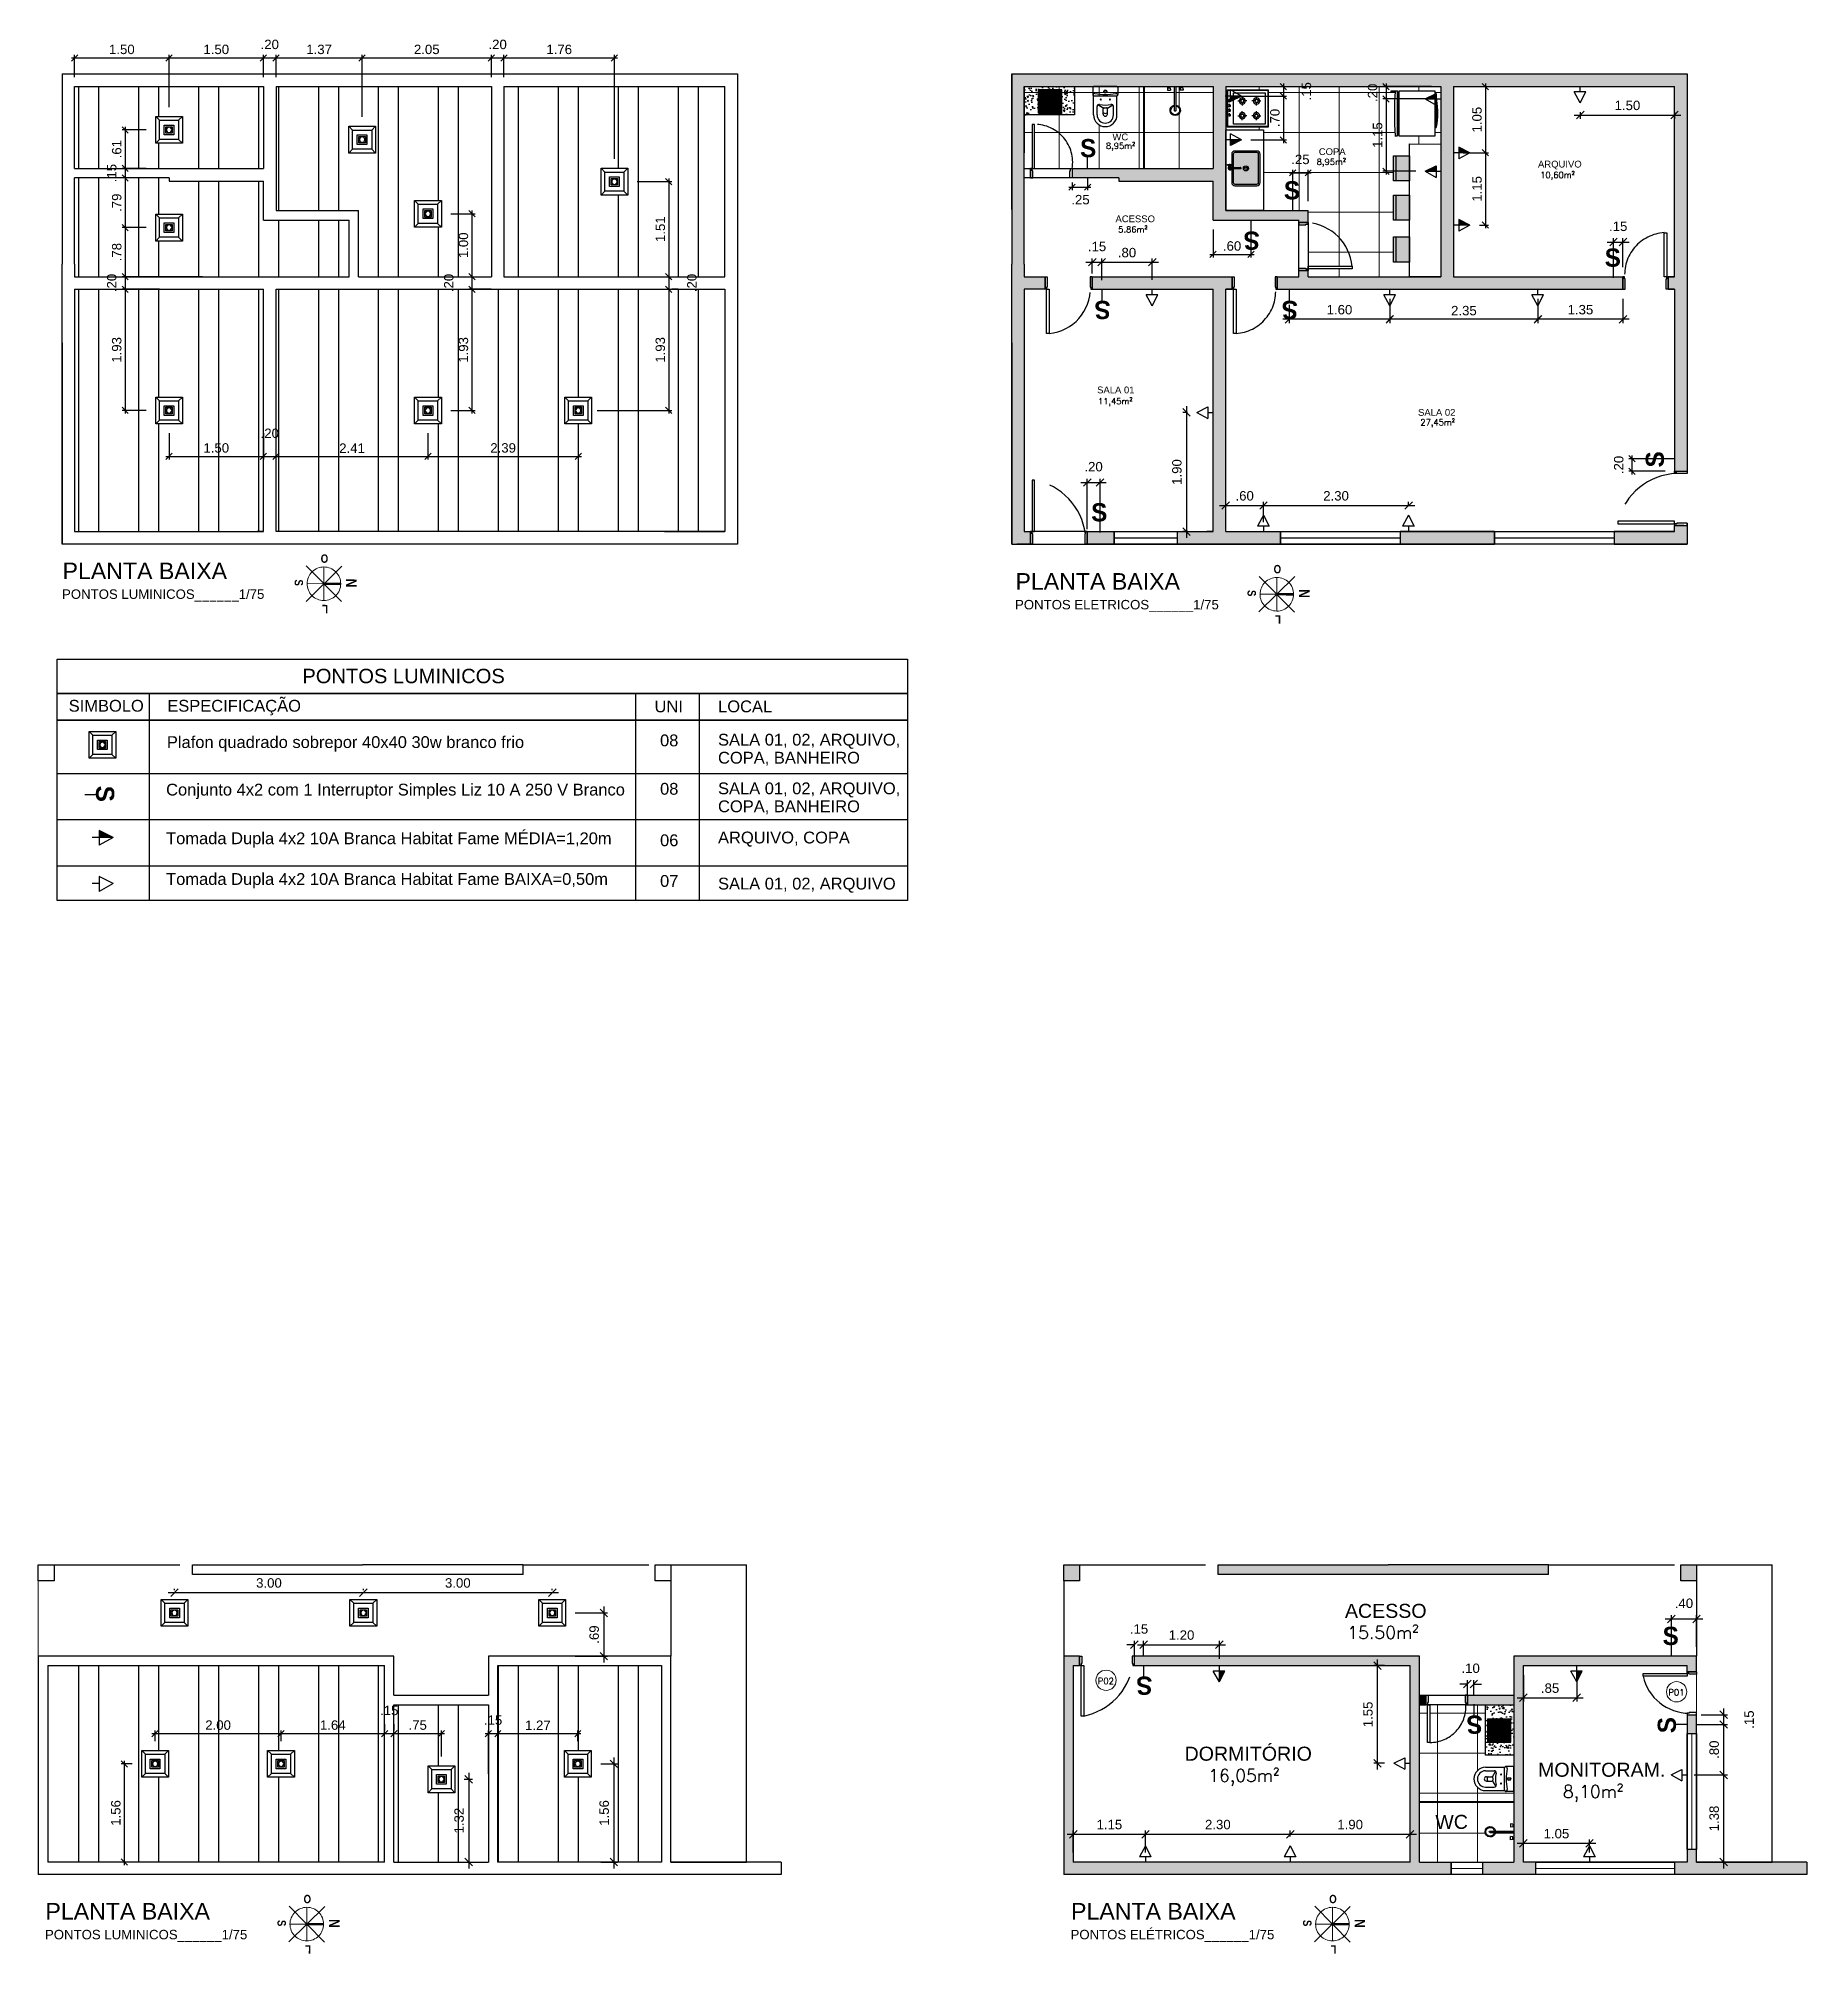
# Model space of a CAD drawing. Header units: metres. Extents: x 1186 to 11427, y -5173 to 11421.
# Drawn here: x 1244.27 to 1272.37, y 1435.69 to 1466.12 of the extents above; entities that cross this region are included whole.
import ezdxf

# ---------------------------------------------------------------- set-up
doc = ezdxf.new("R2010")
doc.units = ezdxf.units.M
doc.header["$LTSCALE"] = 8
for name, pattern in [('CONTINU', [0]), ('DASHED', [0.75, 0.5, -0.25]), ('DASHED2', [0.375, 0.25, -0.125]), ('HIDDEN2', [0.1875, 0.125, -0.0625])]:
    doc.linetypes.add(name, pattern=pattern)
doc.layers.get('0').update_dxf_attribs({"lineweight": 5})
for name, color, linetype in [('A-COTAS', 3, 'Continuous'), ('AL_HACHURA', 9, 'Continuous'), ('AL_MOBILIARIO', 8, 'Continuous'), ('AL_WC-COZ-AS', 8, 'Continuous'), ('ARQ-ELEV6', 1, 'Continuous'), ('ARQ-hatch layout', 253, 'Continuous'), ('ARQ-MOB', 253, 'Continuous'), ('ARQ-PAR', 5, 'Continuous'), ('ARQ-PIS', 1, 'Continuous'), ('ARQ-POR', 7, 'Continuous'), ('ARQ-PROJ', 7, 'DASHED2'), ('ARQ-SAN', 253, 'Continuous'), ('ARQ-TEXTO-AMBIENTES-100', 2, 'Continuous'), ('ARQ-TEXTO-AMBIENTES-50', 2, 'Continuous'), ('KIRYA - LEGENDA', 7, 'Continuous'), ('KIRYA - TEXTO', 7, 'Continuous'), ('LD_Luminárias', 220, 'Continuous'), ('VN_PONTOS ELÉTRICOS', 10, 'Continuous')]:
    doc.layers.add(name, color=color, linetype=linetype)
for name, color, linetype, lineweight in [('ARQ-hatch san', 255, 'Continuous', 0), ('ARQ-TEXTO-EQUIPO-50', 7, 'Continuous', 5), ('KIRYA - COTAS', 7, 'Continuous', 5), ('KIRYA - PISO', 7, 'Continuous', 5), ('KIRYA - SÍMBOLO', 7, 'Continuous', 5)]:
    doc.layers.add(name, color=color, linetype=linetype, lineweight=lineweight)
doc.layers.add('KIRYA - Defpoints', color=7, linetype='Continuous', plot=False)
doc.styles.add('EA_140_1-75', font='swissl.ttf', dxfattribs={"height": 0.263})
doc.styles.add('EA_60_1-100', font='swissl.ttf', dxfattribs={"height": 0.15})
doc.styles.add('EA_60_1-75', font='swissl.ttf', dxfattribs={"height": 0.113})
doc.styles.add('EA_80_1-100', font='swissl.ttf', dxfattribs={"height": 0.2})
doc.styles.add('EA_80_1-75', font='swissl.ttf', dxfattribs={"height": 0.15})
doc.styles.add('GA RO 1_50', font='romans.shx', dxfattribs={"height": 0.09})
doc.styles.add('REGUA80', font='cityb___.ttf', dxfattribs={"width": 1.4})
doc.styles.get("Standard").update_dxf_attribs({"font": 'arial.ttf'})
doc.styles.add('T80-50', font='sanss___.ttf', dxfattribs={"height": 0.1})
doc.styles.add('TECHNIC_BOLD', font='techb___.ttf')
doc.dimstyles.new('1-100', dxfattribs={"dimtxt": 0.15, "dimasz": 0.12, "dimexe": 0.06, "dimexo": 0.15, "dimgap": 0.075, "dimtad": 1, "dimzin": 4, "dimdsep": 46, "dimtxsty": 'EA_60_1-100', "dimblk1": 'OBLIQUE', "dimblk2": 'OBLIQUE', "dimsah": 1, "dimcen": 0.09, "dimdle": 0.1, "dimclrd": 144, "dimclre": 144, "dimclrt": 256, "dimadec": 0, "dimazin": 0, "dimtfac": 1, "dimtofl": 0, "dimtmove": 2, "dimatfit": 3, "dimldrblk": 'OBLIQUE', "dimfxl": 1, "dimtolj": 1, "dimtzin": 0, "dimarcsym": 0})
doc.dimstyles.new('1-75', dxfattribs={"dimtxt": 0.113, "dimasz": 0.1, "dimexe": 0.05, "dimexo": 0.15, "dimgap": 0.057, "dimtad": 1, "dimzin": 4, "dimdsep": 46, "dimtxsty": 'EA_60_1-75', "dimblk1": 'OBLIQUE', "dimblk2": 'OBLIQUE', "dimsah": 1, "dimcen": 0.09, "dimdle": 0.05, "dimclrd": 144, "dimclre": 144, "dimclrt": 256, "dimadec": 0, "dimazin": 0, "dimtfac": 1, "dimtofl": 0, "dimtmove": 2, "dimatfit": 3, "dimldrblk": 'OBLIQUE', "dimfxl": 1, "dimtolj": 1, "dimtzin": 0, "dimarcsym": 0})
pattern_1 = [(0, (-3321.66805, 326.70425), (2e-16, 0.635), []), (90, (-3321.66805, 326.70425), (-0.635, 2e-16), [])]

msp = doc.modelspace()

# ---------------------------------------------------------------- texts
at = {"layer": 'ARQ-TEXTO-AMBIENTES-100', "color": 2, "char_height": 0.1077, "attachment_point": 3}
for s, insert, width in [('WC', (1261.588, 1464.606), 6.55121), ('COPA', (1265.042, 1464.372), 6.55121), ('ARQUIVO', (1268.792, 1464.174), 6.55121), ('ACESSO', (1262.013, 1463.305), 1.10026), ('SALA 01', (1261.688, 1460.587), 6.55121), ('SALA 02', (1266.786, 1460.23), 1.10026)]:
    msp.add_mtext(s, dxfattribs=dict(at, insert=insert, width=width))
at = {"layer": 'ARQ-TEXTO-AMBIENTES-50', "char_height": 0.2228, "attachment_point": 3, "style": 'T80-50'}
for s, insert, width in [('ACESSO', (1266.328, 1441.249), 1.87247), ('DORMITÓRIO', (1264.506, 1438.98), 6.55121), ('MONITORAM.', (1270.122, 1438.725), 6.55121), ('WC', (1266.985, 1437.897), 1.17546)]:
    msp.add_mtext(s, dxfattribs=dict(at, insert=insert, width=width))
at = {"layer": 'ARQ-TEXTO-EQUIPO-50', "style": 'GA RO 1_50'}
for s, height, p in [('8,95m²', 0.0971, (1261.234, 1464.362)), ('8,95m²', 0.0971, (1264.582, 1464.108)), ('10,60m²', 0.0971, (1268.133, 1463.899)), ('5.86m²', 0.0971, (1261.429, 1463.034)), ('11,45m²', 0.0971, (1261.107, 1460.305)), ('27,45m²', 0.0971, (1266.229, 1459.969)), ('15.50m²', 0.2005, (1265.069, 1440.692)), ('P02', 0.0971, (1261.106, 1439.975)), ('P01', 0.0971, (1270.17, 1439.794)), ('16,05m²', 0.2005, (1262.858, 1438.421)), ('8,10m²', 0.2005, (1268.494, 1438.167))]:
    msp.add_text(s, height=height, dxfattribs=at).set_placement(p)
at = {"layer": 'KIRYA - LEGENDA', "style": 'EA_80_1-100'}
for s, height, p in [('PONTOS LUMINICOS', 0.22891, (1248.469, 1455.874)), ('ESPECIFICAÇÃO', 0.18737, (1246.323, 1455.422)), ('SIMBOLO', 0.1874, (1244.757, 1455.422)), ('UNI', 0.1874, (1254.063, 1455.412)), ('LOCAL', 0.1874, (1255.073, 1455.412)), ('08', 0.1874, (1254.151, 1454.872)), ('SALA 01, 02, ARQUIVO, ', 0.18737, (1255.072, 1454.883)), ('Plafon quadrado sobrepor 40x40 30w branco frio', 0.18737, (1246.317, 1454.845)), ('COPA, BANHEIRO', 0.18737, (1255.072, 1454.597)), ('Conjunto 4x2 com 1 Interruptor Simples Liz 10 A 250 V Branco', 0.18737, (1246.304, 1454.09)), ('08', 0.1874, (1254.151, 1454.103)), ('SALA 01, 02, ARQUIVO, ', 0.18737, (1255.072, 1454.11)), ('COPA, BANHEIRO', 0.18737, (1255.072, 1453.825)), ('Tomada Dupla 4x2 10A Branca Habitat Fame MÉDIA=1,20m', 0.18737, (1246.304, 1453.317)), ('06', 0.1874, (1254.151, 1453.285)), ('ARQUIVO, COPA', 0.18737, (1255.072, 1453.329)), ('Tomada Dupla 4x2 10A Branca Habitat Fame BAIXA=0,50m', 0.18737, (1246.304, 1452.67)), ('07', 0.1874, (1254.151, 1452.639)), ('SALA 01, 02, ARQUIVO', 0.18737, (1255.072, 1452.597))]:
    msp.add_text(s, height=height, dxfattribs=at).set_placement(p)
at = {"layer": 'KIRYA - SÍMBOLO', "style": 'TECHNIC_BOLD'}
for s, rotation, p in [('O', 179.7323, (1248.879, 1457.92)), ('S', 269.7323, (1248.346, 1457.522)), ('O', 179.7323, (1264.017, 1457.753)), ('S', 269.7323, (1263.484, 1457.355)), ('L', 179.7323, (1248.875, 1457.119)), ('L', 179.7323, (1264.013, 1456.952)), ('O', 179.7323, (1248.607, 1436.626)), ('O', 179.7323, (1264.9, 1436.626)), ('S', 269.7323, (1248.074, 1436.228)), ('S', 269.7323, (1264.366, 1436.228)), ('L', 179.7323, (1248.604, 1435.825)), ('L', 179.7323, (1264.896, 1435.825))]:
    msp.add_text(s, height=0.133, rotation=rotation, dxfattribs=at).set_placement(p)
at = {"layer": 'KIRYA - SÍMBOLO', "color": 240, "true_color": 0xed1f24, "style": 'TECHNIC_BOLD'}
for p in [(1249.164, 1457.535), (1264.302, 1457.368), (1248.893, 1436.241), (1265.185, 1436.241)]:
    msp.add_text('N', height=0.167, rotation=269.7323, dxfattribs=at).set_placement(p)
at = {"layer": 'KIRYA - TEXTO', "attachment_point": 1}
for s, insert, char_height, width, style in [('{\\fArial|b0|i0|c0|p34;PLANTA BAIXA}', (1244.659, 1457.79), 0.263, 11.78177, 'EA_140_1-75'), ('{\\fArial|b0|i0|c0|p34;PLANTA BAIXA}', (1259.797, 1457.623), 0.263, 11.78177, 'EA_140_1-75'), ('\\pxt13;{\\fArial|b0|i0|c0|p34;PONTOS LUMINICOS______1/75}', (1244.651, 1457.364), 0.15, 11.20847, 'EA_80_1-75'), ('\\pxt13;{\\fArial|b0|i0|c0|p34;PONTOS ELETRICOS______1/75}', (1259.79, 1457.197), 0.15, 11.20847, 'EA_80_1-75'), ('{\\fArial|b0|i0|c0|p34;PLANTA BAIXA}', (1244.387, 1436.497), 0.263, 11.78177, 'EA_140_1-75'), ('{\\fArial|b0|i0|c0|p34;PLANTA BAIXA}', (1260.68, 1436.497), 0.263, 11.78177, 'EA_140_1-75'), ('\\pxt13;{\\fArial|b0|i0|c0|p34;PONTOS LUMINICOS______1/75}', (1244.38, 1436.07), 0.15, 11.20847, 'EA_80_1-75'), ('\\pxt13;{\\fArial|b0|i0|c0|p34;PONTOS ELÉTRICOS______1/75}', (1260.672, 1436.07), 0.15, 11.20847, 'EA_80_1-75')]:
    msp.add_mtext(s, dxfattribs=dict(at, insert=insert, char_height=char_height, width=width, style=style))
at = {"layer": 'VN_PONTOS ELÉTRICOS', "color": 30, "linetype": 'Continuous', "style": 'REGUA80'}
for p in [(1260.823, 1464.23), (1264.061, 1463.56), (1269.157, 1462.491), (1260.999, 1458.445), (1270.077, 1440.595)]:
    msp.add_text('S', height=0.289, dxfattribs=at).set_placement(p)
for rotation, p in [(180, (1263.678, 1463.049)), (180, (1261.309, 1461.948)), (180, (1264.284, 1461.948)), (90, (1270.098, 1459.301)), (270, (1245.191, 1454.246)), (180, (1261.973, 1440.094)), (180, (1267.219, 1439.475)), (90, (1270.289, 1439.193))]:
    msp.add_text('S', height=0.289, rotation=rotation, dxfattribs=at).set_placement(p)

# ---------------------------------------------------------------- blocks, each defined once
blk = doc.blocks.new('hehhehehe')
at = {"color": 224}
for points in [[(3287.431, 1425.623), (3287.551, 1425.623), (3287.551, 1425.743), (3287.431, 1425.743)], [(3287.451, 1425.643), (3287.531, 1425.643), (3287.531, 1425.723), (3287.451, 1425.723)]]:
    blk.add_lwpolyline(points, close=True, dxfattribs=at)
for radius in [0.034, 0.0331]:
    blk.add_circle((3287.491, 1425.683), radius, dxfattribs=at)
blk = doc.blocks.new('rfr')
at = {"color": 204}
for p, q in [((1658.441, 796.112), (1658.399, 796.154)), ((1658.656, 796.112), (1658.699, 796.154)), ((1658.441, 795.897), (1658.399, 795.854)), ((1658.656, 795.897), (1658.699, 795.854))]:
    blk.add_line(p, q, dxfattribs=at)
for points in [[(1658.699, 796.154), (1658.699, 795.854), (1658.399, 795.854), (1658.399, 796.154)], [(1658.656, 796.112), (1658.656, 795.897), (1658.441, 795.897), (1658.441, 796.112)]]:
    blk.add_lwpolyline(points, close=True, dxfattribs=at)
at = {"layer": 'LD_Luminárias', "xscale": -0.900000000000091, "yscale": 0.900000000000091, "zscale": 0.900000000000091, "rotation": 180}
blk.add_blockref('hehhehehe', (-1300.193, 2079.119), dxfattribs=at)
blk = doc.blocks.new('_OBLIQUE')
at = {"color": 0, "linetype": 'ByBlock'}
blk.add_line((-0.5, -0.5), (0.5, 0.5), dxfattribs=at)
blk = doc.blocks.new('*D512')
at = {"layer": 'Defpoints', "color": 0, "transparency": 16777216}
for p in [(1246.351, 1465.808), (1244.851, 1465.352), (1246.351, 1464.877)]:
    blk.add_point(p, dxfattribs=at)
at = {"layer": 'KIRYA - COTAS', "color": 144, "lineweight": -2, "transparency": 16777216}
for p, q in [((1244.801, 1465.808), (1246.401, 1465.808)), ((1244.851, 1465.502), (1244.851, 1465.858)), ((1246.351, 1465.027), (1246.351, 1465.858))]:
    blk.add_line(p, q, dxfattribs=at)
at = {"layer": 'KIRYA - COTAS', "color": 144, "lineweight": -2, "transparency": 16777216, "xscale": 0.1, "yscale": 0.1, "zscale": 0.1, "rotation": 180}
blk.add_blockref('_OBLIQUE', (1244.851, 1465.808), dxfattribs=at)
at = {"layer": 'KIRYA - COTAS', "color": 144, "lineweight": -2, "transparency": 16777216, "xscale": 0.1, "yscale": 0.1, "zscale": 0.1}
blk.add_blockref('_OBLIQUE', (1246.351, 1465.808), dxfattribs=at)
at = {"layer": 'KIRYA - COTAS', "transparency": 16777216, "insert": (1245.601, 1465.942), "char_height": 0.15, "attachment_point": 5, "style": 'EA_80_1-75'}
blk.add_mtext('\\A1;1.50', dxfattribs=at)
blk = doc.blocks.new('*D513')
at = {"layer": 'Defpoints', "color": 0, "transparency": 16777216}
for p in [(1247.851, 1465.808), (1247.851, 1465.352), (1246.351, 1464.877)]:
    blk.add_point(p, dxfattribs=at)
at = {"layer": 'KIRYA - COTAS', "color": 144, "lineweight": -2, "transparency": 16777216}
for p, q in [((1246.301, 1465.808), (1247.901, 1465.808)), ((1246.351, 1465.027), (1246.351, 1465.858)), ((1247.851, 1465.502), (1247.851, 1465.858))]:
    blk.add_line(p, q, dxfattribs=at)
at = {"layer": 'KIRYA - COTAS', "color": 144, "lineweight": -2, "transparency": 16777216, "xscale": 0.1, "yscale": 0.1, "zscale": 0.1, "rotation": 180}
blk.add_blockref('_OBLIQUE', (1246.351, 1465.808), dxfattribs=at)
at = {"layer": 'KIRYA - COTAS', "color": 144, "lineweight": -2, "transparency": 16777216, "xscale": 0.1, "yscale": 0.1, "zscale": 0.1}
blk.add_blockref('_OBLIQUE', (1247.851, 1465.808), dxfattribs=at)
at = {"layer": 'KIRYA - COTAS', "transparency": 16777216, "insert": (1247.101, 1465.942), "char_height": 0.15, "attachment_point": 5, "style": 'EA_80_1-75'}
blk.add_mtext('\\A1;1.50', dxfattribs=at)
blk = doc.blocks.new('*D514')
at = {"layer": 'Defpoints', "color": 0, "transparency": 16777216}
for p in [(1248.051, 1465.808), (1247.851, 1465.352), (1248.051, 1465.352)]:
    blk.add_point(p, dxfattribs=at)
at = {"layer": 'KIRYA - COTAS', "color": 144, "lineweight": -2, "transparency": 16777216}
for p, q in [((1247.801, 1465.808), (1248.101, 1465.808)), ((1247.851, 1465.502), (1247.851, 1465.858)), ((1248.051, 1465.502), (1248.051, 1465.858))]:
    blk.add_line(p, q, dxfattribs=at)
at = {"layer": 'KIRYA - COTAS', "color": 144, "lineweight": -2, "transparency": 16777216, "xscale": 0.1, "yscale": 0.1, "zscale": 0.1, "rotation": 180}
blk.add_blockref('_OBLIQUE', (1247.851, 1465.808), dxfattribs=at)
at = {"layer": 'KIRYA - COTAS', "color": 144, "lineweight": -2, "transparency": 16777216, "xscale": 0.1, "yscale": 0.1, "zscale": 0.1}
blk.add_blockref('_OBLIQUE', (1248.051, 1465.808), dxfattribs=at)
at = {"layer": 'KIRYA - COTAS', "transparency": 16777216, "insert": (1247.951, 1466.021), "char_height": 0.15, "attachment_point": 5, "style": 'EA_80_1-75'}
blk.add_mtext('\\A1;.20', dxfattribs=at)
blk = doc.blocks.new('*D515')
at = {"layer": 'Defpoints', "color": 0, "transparency": 16777216}
for p in [(1249.418, 1465.808), (1248.051, 1465.352), (1249.418, 1464.722)]:
    blk.add_point(p, dxfattribs=at)
at = {"layer": 'KIRYA - COTAS', "color": 144, "lineweight": -2, "transparency": 16777216}
for p, q in [((1248.001, 1465.808), (1249.468, 1465.808)), ((1248.051, 1465.502), (1248.051, 1465.858)), ((1249.418, 1464.872), (1249.418, 1465.858))]:
    blk.add_line(p, q, dxfattribs=at)
at = {"layer": 'KIRYA - COTAS', "color": 144, "lineweight": -2, "transparency": 16777216, "xscale": 0.1, "yscale": 0.1, "zscale": 0.1, "rotation": 180}
blk.add_blockref('_OBLIQUE', (1248.051, 1465.808), dxfattribs=at)
at = {"layer": 'KIRYA - COTAS', "color": 144, "lineweight": -2, "transparency": 16777216, "xscale": 0.1, "yscale": 0.1, "zscale": 0.1}
blk.add_blockref('_OBLIQUE', (1249.418, 1465.808), dxfattribs=at)
at = {"layer": 'KIRYA - COTAS', "transparency": 16777216, "insert": (1248.735, 1465.942), "char_height": 0.15, "attachment_point": 5, "style": 'EA_80_1-75'}
blk.add_mtext('\\A1;1.37', dxfattribs=at)
blk = doc.blocks.new('*D516')
at = {"layer": 'Defpoints', "color": 0, "transparency": 16777216}
for p in [(1251.471, 1465.808), (1251.471, 1465.352), (1249.418, 1464.722)]:
    blk.add_point(p, dxfattribs=at)
at = {"layer": 'KIRYA - COTAS', "color": 144, "lineweight": -2, "transparency": 16777216}
for p, q in [((1249.368, 1465.808), (1251.521, 1465.808)), ((1249.418, 1464.872), (1249.418, 1465.858)), ((1251.471, 1465.502), (1251.471, 1465.858))]:
    blk.add_line(p, q, dxfattribs=at)
at = {"layer": 'KIRYA - COTAS', "color": 144, "lineweight": -2, "transparency": 16777216, "xscale": 0.1, "yscale": 0.1, "zscale": 0.1, "rotation": 180}
blk.add_blockref('_OBLIQUE', (1249.418, 1465.808), dxfattribs=at)
at = {"layer": 'KIRYA - COTAS', "color": 144, "lineweight": -2, "transparency": 16777216, "xscale": 0.1, "yscale": 0.1, "zscale": 0.1}
blk.add_blockref('_OBLIQUE', (1251.471, 1465.808), dxfattribs=at)
at = {"layer": 'KIRYA - COTAS', "transparency": 16777216, "insert": (1250.445, 1465.942), "char_height": 0.15, "attachment_point": 5, "style": 'EA_80_1-75'}
blk.add_mtext('\\A1;2.05', dxfattribs=at)
blk = doc.blocks.new('*D517')
at = {"layer": 'Defpoints', "color": 0, "transparency": 16777216}
for p in [(1251.671, 1465.808), (1251.471, 1465.352), (1251.671, 1465.352)]:
    blk.add_point(p, dxfattribs=at)
at = {"layer": 'KIRYA - COTAS', "color": 144, "lineweight": -2, "transparency": 16777216}
for p, q in [((1251.421, 1465.808), (1251.721, 1465.808)), ((1251.471, 1465.502), (1251.471, 1465.858)), ((1251.671, 1465.502), (1251.671, 1465.858))]:
    blk.add_line(p, q, dxfattribs=at)
at = {"layer": 'KIRYA - COTAS', "color": 144, "lineweight": -2, "transparency": 16777216, "xscale": 0.1, "yscale": 0.1, "zscale": 0.1, "rotation": 180}
blk.add_blockref('_OBLIQUE', (1251.471, 1465.808), dxfattribs=at)
at = {"layer": 'KIRYA - COTAS', "color": 144, "lineweight": -2, "transparency": 16777216, "xscale": 0.1, "yscale": 0.1, "zscale": 0.1}
blk.add_blockref('_OBLIQUE', (1251.671, 1465.808), dxfattribs=at)
at = {"layer": 'KIRYA - COTAS', "transparency": 16777216, "insert": (1251.571, 1466.021), "char_height": 0.15, "attachment_point": 5, "style": 'EA_80_1-75'}
blk.add_mtext('\\A1;.20', dxfattribs=at)
blk = doc.blocks.new('*D518')
at = {"layer": 'Defpoints', "color": 0, "transparency": 16777216}
for p in [(1253.426, 1465.808), (1251.671, 1465.352), (1253.426, 1464.054)]:
    blk.add_point(p, dxfattribs=at)
at = {"layer": 'KIRYA - COTAS', "color": 144, "lineweight": -2, "transparency": 16777216}
for p, q in [((1251.621, 1465.808), (1253.476, 1465.808)), ((1251.671, 1465.502), (1251.671, 1465.858)), ((1253.426, 1464.204), (1253.426, 1465.858))]:
    blk.add_line(p, q, dxfattribs=at)
at = {"layer": 'KIRYA - COTAS', "color": 144, "lineweight": -2, "transparency": 16777216, "xscale": 0.1, "yscale": 0.1, "zscale": 0.1, "rotation": 180}
blk.add_blockref('_OBLIQUE', (1251.671, 1465.808), dxfattribs=at)
at = {"layer": 'KIRYA - COTAS', "color": 144, "lineweight": -2, "transparency": 16777216, "xscale": 0.1, "yscale": 0.1, "zscale": 0.1}
blk.add_blockref('_OBLIQUE', (1253.426, 1465.808), dxfattribs=at)
at = {"layer": 'KIRYA - COTAS', "transparency": 16777216, "insert": (1252.549, 1465.942), "char_height": 0.15, "attachment_point": 5, "style": 'EA_80_1-75'}
blk.add_mtext('\\A1;1.76', dxfattribs=at)
blk = doc.blocks.new('*D519')
at = {"layer": 'Defpoints', "color": 0, "transparency": 16777216}
for p in [(1246.138, 1464.664), (1245.654, 1464.052), (1246.138, 1464.052)]:
    blk.add_point(p, dxfattribs=at)
at = {"layer": 'KIRYA - COTAS', "color": 144, "lineweight": -2, "transparency": 16777216}
for p, q in [((1245.988, 1464.664), (1245.604, 1464.664)), ((1245.654, 1464.714), (1245.654, 1464.002)), ((1245.988, 1464.052), (1245.604, 1464.052))]:
    blk.add_line(p, q, dxfattribs=at)
at = {"layer": 'KIRYA - COTAS', "color": 144, "lineweight": -2, "transparency": 16777216, "xscale": 0.1, "yscale": 0.1, "zscale": 0.1}
for p, rotation in [((1245.654, 1464.664), 90), ((1245.654, 1464.052), 270)]:
    blk.add_blockref('_OBLIQUE', p, dxfattribs=dict(at, rotation=rotation))
at = {"layer": 'KIRYA - COTAS', "transparency": 16777216, "insert": (1245.52, 1464.358), "char_height": 0.15, "attachment_point": 5, "rotation": 90, "style": 'EA_80_1-75'}
blk.add_mtext('\\A1;.61', dxfattribs=at)
blk = doc.blocks.new('*D520')
at = {"layer": 'Defpoints', "color": 0, "transparency": 16777216}
for p in [(1245.654, 1463.901), (1246.138, 1464.052), (1246.351, 1463.901)]:
    blk.add_point(p, dxfattribs=at)
at = {"layer": 'KIRYA - COTAS', "color": 144, "lineweight": -2, "transparency": 16777216}
for p, q in [((1245.988, 1464.052), (1245.604, 1464.052)), ((1246.201, 1463.901), (1245.604, 1463.901)), ((1245.654, 1464.102), (1245.654, 1463.851))]:
    blk.add_line(p, q, dxfattribs=at)
at = {"layer": 'KIRYA - COTAS', "color": 144, "lineweight": -2, "transparency": 16777216, "xscale": 0.1, "yscale": 0.1, "zscale": 0.1}
for p, rotation in [((1245.654, 1464.052), 90), ((1245.654, 1463.901), 270)]:
    blk.add_blockref('_OBLIQUE', p, dxfattribs=dict(at, rotation=rotation))
at = {"layer": 'KIRYA - COTAS', "transparency": 16777216, "insert": (1245.441, 1463.977), "char_height": 0.15, "attachment_point": 5, "rotation": 90, "style": 'EA_80_1-75'}
blk.add_mtext('\\A1;.15', dxfattribs=at)
blk = doc.blocks.new('*D521')
at = {"layer": 'Defpoints', "color": 0, "transparency": 16777216}
for p in [(1246.351, 1463.901), (1245.654, 1463.113), (1246.138, 1463.113)]:
    blk.add_point(p, dxfattribs=at)
at = {"layer": 'KIRYA - COTAS', "color": 144, "lineweight": -2, "transparency": 16777216}
for p, q in [((1246.201, 1463.901), (1245.604, 1463.901)), ((1245.654, 1463.951), (1245.654, 1463.063)), ((1245.988, 1463.113), (1245.604, 1463.113))]:
    blk.add_line(p, q, dxfattribs=at)
at = {"layer": 'KIRYA - COTAS', "color": 144, "lineweight": -2, "transparency": 16777216, "xscale": 0.1, "yscale": 0.1, "zscale": 0.1}
for p, rotation in [((1245.654, 1463.901), 90), ((1245.654, 1463.113), 270)]:
    blk.add_blockref('_OBLIQUE', p, dxfattribs=dict(at, rotation=rotation))
at = {"layer": 'KIRYA - COTAS', "transparency": 16777216, "insert": (1245.52, 1463.507), "char_height": 0.15, "attachment_point": 5, "rotation": 90, "style": 'EA_80_1-75'}
blk.add_mtext('\\A1;.79', dxfattribs=at)
blk = doc.blocks.new('*D522')
at = {"layer": 'Defpoints', "color": 0, "transparency": 16777216}
for p in [(1246.138, 1463.113), (1245.654, 1462.332), (1247.031, 1462.332)]:
    blk.add_point(p, dxfattribs=at)
at = {"layer": 'KIRYA - COTAS', "color": 144, "lineweight": -2, "transparency": 16777216}
for p, q in [((1245.988, 1463.113), (1245.604, 1463.113)), ((1245.654, 1463.163), (1245.654, 1462.282)), ((1246.881, 1462.332), (1245.604, 1462.332))]:
    blk.add_line(p, q, dxfattribs=at)
at = {"layer": 'KIRYA - COTAS', "color": 144, "lineweight": -2, "transparency": 16777216, "xscale": 0.1, "yscale": 0.1, "zscale": 0.1}
for p, rotation in [((1245.654, 1463.113), 90), ((1245.654, 1462.332), 270)]:
    blk.add_blockref('_OBLIQUE', p, dxfattribs=dict(at, rotation=rotation))
at = {"layer": 'KIRYA - COTAS', "transparency": 16777216, "insert": (1245.52, 1462.722), "char_height": 0.15, "attachment_point": 5, "rotation": 90, "style": 'EA_80_1-75'}
blk.add_mtext('\\A1;.78', dxfattribs=at)
blk = doc.blocks.new('*D523')
at = {"layer": 'Defpoints', "color": 0, "transparency": 16777216}
for p in [(1245.654, 1462.132), (1246.351, 1462.132), (1247.031, 1462.332)]:
    blk.add_point(p, dxfattribs=at)
at = {"layer": 'KIRYA - COTAS', "color": 144, "lineweight": -2, "transparency": 16777216}
for p, q in [((1245.654, 1462.382), (1245.654, 1462.082)), ((1246.881, 1462.332), (1245.604, 1462.332)), ((1246.201, 1462.132), (1245.604, 1462.132))]:
    blk.add_line(p, q, dxfattribs=at)
at = {"layer": 'KIRYA - COTAS', "color": 144, "lineweight": -2, "transparency": 16777216, "xscale": 0.1, "yscale": 0.1, "zscale": 0.1}
for p, rotation in [((1245.654, 1462.332), 90), ((1245.654, 1462.132), 270)]:
    blk.add_blockref('_OBLIQUE', p, dxfattribs=dict(at, rotation=rotation))
at = {"layer": 'KIRYA - COTAS', "transparency": 16777216, "insert": (1245.441, 1462.232), "char_height": 0.15, "attachment_point": 5, "rotation": 90, "style": 'EA_80_1-75'}
blk.add_mtext('\\A1;.20', dxfattribs=at)
blk = doc.blocks.new('*D524')
at = {"layer": 'Defpoints', "color": 0, "transparency": 16777216}
for p in [(1246.351, 1462.132), (1245.654, 1460.207), (1246.138, 1460.207)]:
    blk.add_point(p, dxfattribs=at)
at = {"layer": 'KIRYA - COTAS', "color": 144, "lineweight": -2, "transparency": 16777216}
for p, q in [((1246.201, 1462.132), (1245.604, 1462.132)), ((1245.654, 1462.182), (1245.654, 1460.157)), ((1245.988, 1460.207), (1245.604, 1460.207))]:
    blk.add_line(p, q, dxfattribs=at)
at = {"layer": 'KIRYA - COTAS', "color": 144, "lineweight": -2, "transparency": 16777216, "xscale": 0.1, "yscale": 0.1, "zscale": 0.1}
for p, rotation in [((1245.654, 1462.132), 90), ((1245.654, 1460.207), 270)]:
    blk.add_blockref('_OBLIQUE', p, dxfattribs=dict(at, rotation=rotation))
at = {"layer": 'KIRYA - COTAS', "transparency": 16777216, "insert": (1245.52, 1461.169), "char_height": 0.15, "attachment_point": 5, "rotation": 90, "style": 'EA_80_1-75'}
blk.add_mtext('\\A1;1.93', dxfattribs=at)
blk = doc.blocks.new('*D525')
at = {"layer": 'Defpoints', "color": 0, "transparency": 16777216}
for p in [(1250.677, 1463.331), (1250.677, 1462.332), (1251.162, 1462.332)]:
    blk.add_point(p, dxfattribs=at)
at = {"layer": 'KIRYA - COTAS', "color": 144, "lineweight": -2, "transparency": 16777216}
for p, q in [((1250.827, 1463.331), (1251.212, 1463.331)), ((1251.162, 1463.381), (1251.162, 1462.282)), ((1250.827, 1462.332), (1251.212, 1462.332))]:
    blk.add_line(p, q, dxfattribs=at)
at = {"layer": 'KIRYA - COTAS', "color": 144, "lineweight": -2, "transparency": 16777216, "xscale": 0.1, "yscale": 0.1, "zscale": 0.1}
for p, rotation in [((1251.162, 1463.331), 90), ((1251.162, 1462.332), 270)]:
    blk.add_blockref('_OBLIQUE', p, dxfattribs=dict(at, rotation=rotation))
at = {"layer": 'KIRYA - COTAS', "transparency": 16777216, "insert": (1251.028, 1462.831), "char_height": 0.15, "attachment_point": 5, "rotation": 90, "style": 'EA_80_1-75'}
blk.add_mtext('\\A1;1.00', dxfattribs=at)
blk = doc.blocks.new('*D526')
at = {"layer": 'Defpoints', "color": 0, "transparency": 16777216}
for p in [(1250.677, 1462.332), (1251.162, 1462.132), (1251.616, 1462.132)]:
    blk.add_point(p, dxfattribs=at)
at = {"layer": 'KIRYA - COTAS', "color": 144, "lineweight": -2, "transparency": 16777216}
for p, q in [((1251.162, 1462.382), (1251.162, 1462.082)), ((1250.827, 1462.332), (1251.212, 1462.332)), ((1251.466, 1462.132), (1251.112, 1462.132))]:
    blk.add_line(p, q, dxfattribs=at)
at = {"layer": 'KIRYA - COTAS', "color": 144, "lineweight": -2, "transparency": 16777216, "xscale": 0.1, "yscale": 0.1, "zscale": 0.1}
for p, rotation in [((1251.162, 1462.332), 90), ((1251.162, 1462.132), 270)]:
    blk.add_blockref('_OBLIQUE', p, dxfattribs=dict(at, rotation=rotation))
at = {"layer": 'KIRYA - COTAS', "transparency": 16777216, "insert": (1250.795, 1462.232), "char_height": 0.15, "attachment_point": 5, "rotation": 90, "style": 'EA_80_1-75'}
blk.add_mtext('\\A1;.20', dxfattribs=at)
blk = doc.blocks.new('*D527')
at = {"layer": 'Defpoints', "color": 0, "transparency": 16777216}
for p in [(1251.616, 1462.132), (1250.677, 1460.207), (1251.162, 1460.207)]:
    blk.add_point(p, dxfattribs=at)
at = {"layer": 'KIRYA - COTAS', "color": 144, "lineweight": -2, "transparency": 16777216}
for p, q in [((1251.466, 1462.132), (1251.112, 1462.132)), ((1251.162, 1462.182), (1251.162, 1460.157)), ((1250.827, 1460.207), (1251.212, 1460.207))]:
    blk.add_line(p, q, dxfattribs=at)
at = {"layer": 'KIRYA - COTAS', "color": 144, "lineweight": -2, "transparency": 16777216, "xscale": 0.1, "yscale": 0.1, "zscale": 0.1}
for p, rotation in [((1251.162, 1462.132), 90), ((1251.162, 1460.207), 270)]:
    blk.add_blockref('_OBLIQUE', p, dxfattribs=dict(at, rotation=rotation))
at = {"layer": 'KIRYA - COTAS', "transparency": 16777216, "insert": (1251.028, 1461.169), "char_height": 0.15, "attachment_point": 5, "rotation": 90, "style": 'EA_80_1-75'}
blk.add_mtext('\\A1;1.93', dxfattribs=at)
blk = doc.blocks.new('*D528')
at = {"layer": 'Defpoints', "color": 0, "transparency": 16777216}
for p in [(1246.351, 1459.994), (1247.851, 1459.994), (1247.851, 1459.476)]:
    blk.add_point(p, dxfattribs=at)
at = {"layer": 'KIRYA - COTAS', "color": 144, "lineweight": -2, "transparency": 16777216}
for p, q in [((1246.351, 1459.844), (1246.351, 1459.426)), ((1247.851, 1459.844), (1247.851, 1459.426)), ((1246.301, 1459.476), (1247.901, 1459.476))]:
    blk.add_line(p, q, dxfattribs=at)
at = {"layer": 'KIRYA - COTAS', "color": 144, "lineweight": -2, "transparency": 16777216, "xscale": 0.1, "yscale": 0.1, "zscale": 0.1, "rotation": 180}
blk.add_blockref('_OBLIQUE', (1246.351, 1459.476), dxfattribs=at)
at = {"layer": 'KIRYA - COTAS', "color": 144, "lineweight": -2, "transparency": 16777216, "xscale": 0.1, "yscale": 0.1, "zscale": 0.1}
blk.add_blockref('_OBLIQUE', (1247.851, 1459.476), dxfattribs=at)
at = {"layer": 'KIRYA - COTAS', "transparency": 16777216, "insert": (1247.101, 1459.611), "char_height": 0.15, "attachment_point": 5, "style": 'EA_80_1-75'}
blk.add_mtext('\\A1;1.50', dxfattribs=at)
blk = doc.blocks.new('*D529')
at = {"layer": 'Defpoints', "color": 0, "transparency": 16777216}
for p in [(1247.851, 1459.994), (1248.051, 1459.476), (1248.051, 1459.376)]:
    blk.add_point(p, dxfattribs=at)
at = {"layer": 'KIRYA - COTAS', "color": 144, "lineweight": -2, "transparency": 16777216}
for p, q in [((1247.851, 1459.844), (1247.851, 1459.426)), ((1247.801, 1459.476), (1248.101, 1459.476))]:
    blk.add_line(p, q, dxfattribs=at)
at = {"layer": 'KIRYA - COTAS', "color": 144, "lineweight": -2, "transparency": 16777216, "xscale": 0.1, "yscale": 0.1, "zscale": 0.1, "rotation": 180}
blk.add_blockref('_OBLIQUE', (1247.851, 1459.476), dxfattribs=at)
at = {"layer": 'KIRYA - COTAS', "color": 144, "lineweight": -2, "transparency": 16777216, "xscale": 0.1, "yscale": 0.1, "zscale": 0.1}
blk.add_blockref('_OBLIQUE', (1248.051, 1459.476), dxfattribs=at)
at = {"layer": 'KIRYA - COTAS', "transparency": 16777216, "insert": (1247.951, 1459.843), "char_height": 0.15, "attachment_point": 5, "style": 'EA_80_1-75'}
blk.add_mtext('\\A1;.20', dxfattribs=at)
blk = doc.blocks.new('*D530')
at = {"layer": 'Defpoints', "color": 0, "transparency": 16777216}
for p in [(1250.464, 1459.994), (1248.051, 1459.376), (1250.464, 1459.476)]:
    blk.add_point(p, dxfattribs=at)
at = {"layer": 'KIRYA - COTAS', "color": 144, "lineweight": -2, "transparency": 16777216}
for p, q in [((1250.464, 1459.844), (1250.464, 1459.426)), ((1248.001, 1459.476), (1250.514, 1459.476))]:
    blk.add_line(p, q, dxfattribs=at)
at = {"layer": 'KIRYA - COTAS', "color": 144, "lineweight": -2, "transparency": 16777216, "xscale": 0.1, "yscale": 0.1, "zscale": 0.1, "rotation": 180}
blk.add_blockref('_OBLIQUE', (1248.051, 1459.476), dxfattribs=at)
at = {"layer": 'KIRYA - COTAS', "color": 144, "lineweight": -2, "transparency": 16777216, "xscale": 0.1, "yscale": 0.1, "zscale": 0.1}
blk.add_blockref('_OBLIQUE', (1250.464, 1459.476), dxfattribs=at)
at = {"layer": 'KIRYA - COTAS', "transparency": 16777216, "insert": (1249.258, 1459.608), "char_height": 0.15, "attachment_point": 5, "style": 'EA_80_1-75'}
blk.add_mtext('\\A1;2.41', dxfattribs=at)
blk = doc.blocks.new('*D531')
at = {"layer": 'Defpoints', "color": 0, "transparency": 16777216}
for p in [(1250.464, 1459.994), (1252.851, 1459.994), (1252.851, 1459.476)]:
    blk.add_point(p, dxfattribs=at)
at = {"layer": 'KIRYA - COTAS', "color": 144, "lineweight": -2, "transparency": 16777216}
for p, q in [((1250.464, 1459.844), (1250.464, 1459.426)), ((1252.851, 1459.844), (1252.851, 1459.426)), ((1250.414, 1459.476), (1252.901, 1459.476))]:
    blk.add_line(p, q, dxfattribs=at)
at = {"layer": 'KIRYA - COTAS', "color": 144, "lineweight": -2, "transparency": 16777216, "xscale": 0.1, "yscale": 0.1, "zscale": 0.1, "rotation": 180}
blk.add_blockref('_OBLIQUE', (1250.464, 1459.476), dxfattribs=at)
at = {"layer": 'KIRYA - COTAS', "color": 144, "lineweight": -2, "transparency": 16777216, "xscale": 0.1, "yscale": 0.1, "zscale": 0.1}
blk.add_blockref('_OBLIQUE', (1252.851, 1459.476), dxfattribs=at)
at = {"layer": 'KIRYA - COTAS', "transparency": 16777216, "insert": (1251.658, 1459.611), "char_height": 0.15, "attachment_point": 5, "style": 'EA_80_1-75'}
blk.add_mtext('\\A1;2.39', dxfattribs=at)
blk = doc.blocks.new('*D532')
at = {"layer": 'Defpoints', "color": 0, "transparency": 16777216}
for p in [(1253.639, 1463.842), (1253.639, 1462.332), (1254.29, 1462.332)]:
    blk.add_point(p, dxfattribs=at)
at = {"layer": 'KIRYA - COTAS', "color": 144, "lineweight": -2, "transparency": 16777216}
for p, q in [((1254.29, 1463.892), (1254.29, 1462.282)), ((1253.789, 1463.842), (1254.34, 1463.842)), ((1253.789, 1462.332), (1254.34, 1462.332))]:
    blk.add_line(p, q, dxfattribs=at)
at = {"layer": 'KIRYA - COTAS', "color": 144, "lineweight": -2, "transparency": 16777216, "xscale": 0.1, "yscale": 0.1, "zscale": 0.1}
for p, rotation in [((1254.29, 1463.842), 90), ((1254.29, 1462.332), 270)]:
    blk.add_blockref('_OBLIQUE', p, dxfattribs=dict(at, rotation=rotation))
at = {"layer": 'KIRYA - COTAS', "transparency": 16777216, "insert": (1254.156, 1463.087), "char_height": 0.15, "attachment_point": 5, "rotation": 90, "style": 'EA_80_1-75'}
blk.add_mtext('\\A1;1.51', dxfattribs=at)
blk = doc.blocks.new('*D533')
at = {"layer": 'Defpoints', "color": 0, "transparency": 16777216}
for p in [(1253.639, 1462.332), (1254.29, 1462.132), (1254.29, 1462.132)]:
    blk.add_point(p, dxfattribs=at)
at = {"layer": 'KIRYA - COTAS', "color": 144, "lineweight": -2, "transparency": 16777216}
for p, q in [((1254.29, 1462.382), (1254.29, 1462.082)), ((1253.789, 1462.332), (1254.34, 1462.332)), ((1254.44, 1462.132), (1254.34, 1462.132))]:
    blk.add_line(p, q, dxfattribs=at)
at = {"layer": 'KIRYA - COTAS', "color": 144, "lineweight": -2, "transparency": 16777216, "xscale": 0.1, "yscale": 0.1, "zscale": 0.1}
for p, rotation in [((1254.29, 1462.332), 90), ((1254.29, 1462.132), 270)]:
    blk.add_blockref('_OBLIQUE', p, dxfattribs=dict(at, rotation=rotation))
at = {"layer": 'KIRYA - COTAS', "transparency": 16777216, "insert": (1254.657, 1462.232), "char_height": 0.15, "attachment_point": 5, "rotation": 90, "style": 'EA_80_1-75'}
blk.add_mtext('\\A1;.20', dxfattribs=at)
blk = doc.blocks.new('*D534')
at = {"layer": 'Defpoints', "color": 0, "transparency": 16777216}
for p in [(1254.29, 1462.132), (1253.004, 1460.207), (1254.29, 1460.207)]:
    blk.add_point(p, dxfattribs=at)
at = {"layer": 'KIRYA - COTAS', "color": 144, "lineweight": -2, "transparency": 16777216}
for p, q in [((1254.29, 1462.182), (1254.29, 1460.157)), ((1254.44, 1462.132), (1254.34, 1462.132)), ((1253.154, 1460.207), (1254.34, 1460.207))]:
    blk.add_line(p, q, dxfattribs=at)
at = {"layer": 'KIRYA - COTAS', "color": 144, "lineweight": -2, "transparency": 16777216, "xscale": 0.1, "yscale": 0.1, "zscale": 0.1}
for p, rotation in [((1254.29, 1462.132), 90), ((1254.29, 1460.207), 270)]:
    blk.add_blockref('_OBLIQUE', p, dxfattribs=dict(at, rotation=rotation))
at = {"layer": 'KIRYA - COTAS', "transparency": 16777216, "insert": (1254.156, 1461.169), "char_height": 0.15, "attachment_point": 5, "rotation": 90, "style": 'EA_80_1-75'}
blk.add_mtext('\\A1;1.93', dxfattribs=at)
blk = doc.blocks.new('BACIA')
at = {"layer": 'ARQ-SAN'}
for p, q in [((-8575.33, 17786.267), (-8575.33, 17785.963)), ((-8575.275, 17786.267), (-8575.275, 17786.131)), ((-8575.182, 17786.157), (-8575.263, 17786.107)), ((-8575.18, 17786.253), (-8575.18, 17786.167)), ((-8575.125, 17786.152), (-8575.165, 17786.152)), ((-8575.11, 17786.253), (-8575.11, 17786.167)), ((-8575.109, 17786.157), (-8575.028, 17786.108)), ((-8575.015, 17786.267), (-8575.015, 17786.131)), ((-8574.96, 17786.267), (-8574.96, 17785.964)), ((-8575.345, 17785.832), (-8575.345, 17785.941)), ((-8575.32, 17785.966), (-8574.97, 17785.966)), ((-8574.945, 17785.832), (-8574.945, 17785.941)), ((-8575.33, 17785.817), (-8574.96, 17785.817))]:
    blk.add_line(p, q, dxfattribs=at)
for radius in [0.025, 0.018]:
    blk.add_circle((-8575.145, 17785.894), radius, dxfattribs=at)
for centre, radius, start, end in [((-8575.145, 17786.267), 0.185, 0.0016, 180.0016), ((-8575.145, 17786.267), 0.13, 0.0016, 180.0016), ((-8575.145, 17786.253), 0.035, 0.0016, 180.0016), ((-8575.17, 17786.226), 0.01, 116.4013, 180.0016), ((-8575.165, 17786.167), 0.015, 180.0016, 269.9975), ((-8575.145, 17786.176), 0.0663, 63.6164, 116.3867), ((-8575.125, 17786.167), 0.015, 270.0094, 359.9937), ((-8575.12, 17786.226), 0.01, 0.0016, 63.6018), ((-8575.32, 17785.941), 0.025, 89.999, 180.0041), ((-8575.315, 17785.95), 0.025, 180.0016, 280.5955), ((-8575.145, 17785.041), 0.9, 79.4075, 100.5881), ((-8575.243, 17786.131), 0.032, 180.0016, 283.3342), ((-8575.145, 17785.718), 0.393, 76.6654, 103.3269), ((-8575.218, 17786.022), 0.0075, 90.0016, 270.0016), ((-8575.218, 17786.022), 0.0075, 270.0016, 90.0016), ((-8575.073, 17786.022), 0.0075, 90.0016, 270.0016), ((-8575.073, 17786.022), 0.0075, 270.0016, 90.0016), ((-8575.047, 17786.131), 0.032, 256.6692, 0.0016), ((-8574.975, 17785.95), 0.025, 259.4091, 359.7684), ((-8574.97, 17785.941), 0.025, 359.999, 90.0041), ((-8575.33, 17785.832), 0.015, 180.0016, 269.9975), ((-8574.96, 17785.832), 0.015, 270.0094, 359.9937)]:
    blk.add_arc(centre, radius, start, end, dxfattribs=at)
blk = doc.blocks.new('L73_p')
at = {"layer": 'ARQ-hatch san', "true_color": 0xffffff}
h = blk.add_hatch(color=7, dxfattribs=at)
h.dxf.hatch_style = 2
h.paths.add_polyline_path([(-0.203, -0.201, 0.414214), (-0.201, -0.203), (0.201, -0.203, 0.414214), (0.203, -0.201), (0.203, 0.201, 0.416666), (0.201, 0.203), (-0.201, 0.203, 0.414214), (-0.203, 0.201)])
h.paths.add_polyline_path([(0.173, 0.088, -0.414601), (0.178, 0.083), (0.177, -0.173, -0.413826), (0.173, -0.177), (-0.172, -0.177, -0.06721), (-0.174, -0.177), (-0.175, -0.177), (-0.175, -0.177, -0.054879), (-0.176, -0.176), (-0.176, -0.176), (-0.176, -0.176, -0.066644), (-0.177, -0.175), (-0.177, -0.174), (-0.177, -0.174, -0.052691), (-0.178, -0.172), (-0.178, 0.083, -0.414578), (-0.173, 0.088)], flags=16)
h.paths.add_polyline_path([(-0.101, 0.163, -1), (-0.101, 0.128, -1)], flags=16)
h.paths.add_polyline_path([(0, 0.163, -1), (0, 0.128, -1)], flags=0)
h.paths.add_polyline_path([(0, 0.033, -1), (0, -0.033, -1)], flags=0)
h.paths.add_polyline_path([(0, 0.023, -1), (0, -0.023, -1)], flags=0)
h.paths.add_polyline_path([(0.101, 0.163, -1), (0.101, 0.128, -1)], flags=16)
h.paths.add_polyline_path([(-0.101, 0.163, 1), (-0.101, 0.128, 1)], flags=0)
h.paths.add_polyline_path([(0, 0.128, 1), (0, 0.163, 1)], flags=16)
h.paths.add_polyline_path([(0.101, 0.128, 1), (0.101, 0.163, 1)], flags=16)
for points in [[(0.201, -0.203), (-0.201, -0.203, -0.414214), (-0.203, -0.201), (-0.203, 0.201, -0.414214), (-0.201, 0.203), (0.201, 0.203)], [(-0.178, -0.172, 0.414577), (-0.172, -0.177)]]:
    blk.add_lwpolyline(points, format="xyb")
for points in [[(-0.172, -0.177), (0.173, -0.177, 0.413827), (0.177, -0.173), (0.178, 0.083, 0.414601), (0.173, 0.088), (-0.173, 0.088, 0.414577), (-0.178, 0.083), (-0.178, -0.172), (-0.177, -0.174), (-0.177, -0.174), (-0.177, -0.175), (-0.176, -0.176), (-0.175, -0.177), (-0.175, -0.177), (-0.174, -0.177)], [(0, 0.033, 1), (0, -0.033, 1)], [(0, 0.023, 1), (0, -0.023, 1)], [(0, 0.163, 1), (0, 0.128, 1)], [(0.203, 0.201, 0.414214), (0.201, 0.203, -0.414214)], [(0.203, -0.201, -0.414214), (0.201, -0.203, 0.414214)]]:
    blk.add_lwpolyline(points, format="xyb", close=True)
at = {"linetype": 'DASHED'}
for points in [[(-0.101, 0.163, 1), (-0.101, 0.128, 1)], [(0.101, 0.163, 1), (0.101, 0.128, 1)]]:
    blk.add_lwpolyline(points, format="xyb", close=True, dxfattribs=at)
for points in [[(0.203, -0.201), (0.203, 0.201)], [(0.172, -0.177), (-0.172, -0.177)]]:
    blk.add_lwpolyline(points)
blk = doc.blocks.new('CHUVEIRO')
at = {"layer": 'ARQ-SAN'}
for p, q in [((-8578.802, 17789.545), (-8578.819, 17789.545)), ((-8578.802, 17789.515), (-8578.819, 17789.515)), ((-8578.802, 17789.551), (-8578.762, 17789.555)), ((-8578.802, 17789.551), (-8578.802, 17789.508)), ((-8578.802, 17789.508), (-8578.762, 17789.505)), ((-8578.762, 17789.555), (-8578.762, 17789.505)), ((-8578.439, 17789.442), (-8578.819, 17789.442)), ((-8578.439, 17789.417), (-8578.819, 17789.417)), ((-8578.802, 17789.345), (-8578.819, 17789.345)), ((-8578.802, 17789.315), (-8578.819, 17789.315)), ((-8578.802, 17789.351), (-8578.762, 17789.354)), ((-8578.802, 17789.308), (-8578.802, 17789.351)), ((-8578.802, 17789.308), (-8578.762, 17789.304)), ((-8578.762, 17789.304), (-8578.762, 17789.354))]:
    blk.add_line(p, q, dxfattribs=at)
blk.add_lwpolyline([(-8578.819, 17789.442), (-8578.819, 17789.417)], dxfattribs=at)
for centre, radius, start, end in [((-8578.442, 17789.43), 0.0825, 188.4801, 171.5199), ((-8578.442, 17789.43), 0.0693, 190.118, 169.882), ((-8578.439, 17789.43), 0.0122, 270, 90)]:
    blk.add_arc(centre, radius, start, end, dxfattribs=at)
blk = doc.blocks.new('TORNEIRA DUNA 1198 C64')
at = {"layer": 'ARQ-SAN', "linetype": 'CONTINU'}
for points in [[(-0.072, -0.017), (-0.073, -0.016), (-0.074, -0.015), (-0.074, -0.015), (-0.076, -0.013), (-0.076, -0.012), (-0.077, -0.011), (-0.078, -0.009), (-0.078, -0.009), (-0.079, -0.007), (-0.079, -0.006), (-0.079, -0.005), (-0.079, -0.003), (-0.079, 0), (-0.079, 0.001), (-0.079, 0.002), (-0.078, 0.004), (-0.078, 0.004), (-0.077, 0.006), (-0.076, 0.007), (-0.075, 0.008), (-0.074, 0.01), (-0.074, 0.01), (-0.072, 0.011), (-0.071, 0.012), (-0.07, 0.013), (-0.068, 0.013), (-0.068, 0.014), (-0.066, 0.014), (-0.065, 0.014), (-0.064, 0.015), (-0.062, 0.015), (-0.059, 0.015), (-0.058, 0.014), (-0.057, 0.014), (-0.055, 0.013), (-0.055, 0.013), (-0.053, 0.012), (-0.052, 0.012), (-0.051, 0.011), (-0.049, 0.01), (-0.049, 0.009), (-0.048, 0.008), (-0.047, 0.007), (-0.046, 0.006), (-0.046, 0.004), (-0.045, 0.004), (-0.045, 0.002), (-0.045, 0.001), (-0.044, 0), (-0.044, -0.003), (-0.044, -0.005), (-0.045, -0.006), (-0.045, -0.007), (-0.046, -0.009), (-0.046, -0.01), (-0.047, -0.012), (-0.047, -0.012), (-0.048, -0.014), (-0.049, -0.015), (-0.05, -0.015), (-0.051, -0.017)], [(-0.051, -0.014), (-0.051, -0.014), (-0.051, -0.013), (-0.049, -0.012), (-0.049, -0.011), (-0.048, -0.01), (-0.047, -0.009), (-0.047, -0.008), (-0.047, -0.006), (-0.047, -0.006), (-0.046, -0.005), (-0.046, -0.003), (-0.046, 0), (-0.047, 0), (-0.047, 0.002), (-0.047, 0.003), (-0.048, 0.004), (-0.049, 0.005), (-0.049, 0.006), (-0.05, 0.007), (-0.051, 0.008), (-0.051, 0.009), (-0.053, 0.01), (-0.053, 0.01), (-0.054, 0.011), (-0.056, 0.012), (-0.056, 0.012), (-0.058, 0.012), (-0.059, 0.012), (-0.06, 0.013), (-0.062, 0.013), (-0.064, 0.013), (-0.065, 0.012), (-0.066, 0.012), (-0.068, 0.012), (-0.068, 0.011), (-0.07, 0.011), (-0.07, 0.01), (-0.071, 0.009), (-0.073, 0.008), (-0.073, 0.008), (-0.074, 0.006), (-0.075, 0.006), (-0.075, 0.005), (-0.076, 0.003), (-0.076, 0.003), (-0.077, 0.001), (-0.077, 0), (-0.077, -0.001), (-0.077, -0.003), (-0.077, -0.005), (-0.077, -0.006), (-0.077, -0.007), (-0.076, -0.009), (-0.076, -0.009), (-0.075, -0.011), (-0.075, -0.011), (-0.074, -0.012), (-0.073, -0.014), (-0.072, -0.014), (-0.072, -0.014)], [(-0.072, -0.003), (-0.072, -0.001), (-0.072, 0), (-0.071, 0.002), (-0.071, 0.003), (-0.07, 0.004), (-0.069, 0.005), (-0.068, 0.006), (-0.067, 0.006), (-0.066, 0.007), (-0.064, 0.007), (-0.063, 0.008), (-0.062, 0.008)], [(-0.071, 0.001), (-0.071, 0.001), (-0.072, 0), (-0.072, -0.001), (-0.072, -0.003)], [(-0.072, -0.003), (-0.072, -0.001), (-0.072, 0.001), (-0.071, 0.001)], [(-0.071, 0.003), (-0.071, 0.003), (-0.07, 0.004), (-0.07, 0.004)], [(-0.071, 0.003), (-0.071, 0.002), (-0.071, 0.002)], [(-0.071, 0.002), (-0.071, 0.003)], [(-0.071, 0.002), (-0.071, 0.002), (-0.071, 0.001)], [(-0.066, 0.007), (-0.066, 0.007), (-0.068, 0.006), (-0.069, 0.005), (-0.07, 0.004)], [(-0.068, 0.006), (-0.068, 0.006), (-0.069, 0.005), (-0.07, 0.004), (-0.07, 0.004)], [(-0.07, 0.003), (-0.07, 0.003), (-0.07, 0.004)], [(-0.068, 0.006), (-0.067, 0.006)], [(-0.067, 0.006), (-0.066, 0.007), (-0.065, 0.007)], [(-0.064, 0.007), (-0.065, 0.007), (-0.065, 0.007)], [(-0.065, 0.007), (-0.064, 0.007)], [(-0.064, 0.007), (-0.063, 0.008)], [(-0.064, 0.007), (-0.063, 0.008), (-0.062, 0.008)], [(-0.064, 0.007), (-0.064, 0.007)], [(-0.063, 0.008), (-0.062, 0.008)], [(-0.058, 0.007), (-0.058, 0.007), (-0.06, 0.008), (-0.062, 0.008)], [(-0.058, 0.007), (-0.058, 0.007), (-0.059, 0.007), (-0.06, 0.008), (-0.062, 0.008)], [(-0.062, 0.008), (-0.06, 0.008), (-0.059, 0.007), (-0.058, 0.007), (-0.056, 0.006), (-0.055, 0.005), (-0.054, 0.004), (-0.053, 0.003), (-0.053, 0.002), (-0.052, 0.001), (-0.052, 0), (-0.051, -0.001), (-0.051, -0.003)], [(-0.055, 0.005), (-0.055, 0.006), (-0.056, 0.006), (-0.058, 0.007), (-0.058, 0.007)], [(-0.056, 0.006), (-0.057, 0.007), (-0.058, 0.007)], [(-0.055, 0.005), (-0.056, 0.006), (-0.056, 0.006)], [(-0.052, 0.001), (-0.052, 0.001), (-0.053, 0.002), (-0.053, 0.003), (-0.053, 0.003), (-0.054, 0.004), (-0.055, 0.005)], [(-0.055, 0.005), (-0.054, 0.005), (-0.053, 0.003), (-0.053, 0.002), (-0.052, 0.001)], [(-0.055, 0.005), (-0.055, 0.005), (-0.055, 0.005)], [(-0.052, 0), (-0.052, 0), (-0.052, 0), (-0.052, 0.001)], [(-0.052, 0.001), (-0.052, 0.001), (-0.052, 0)], [(-0.072, -0.014), (-0.072, -0.003)], [(-0.072, -0.003), (-0.072, -0.003)], [(-0.072, -0.003), (-0.072, -0.003)], [(-0.072, -0.017), (-0.072, -0.014)], [(-0.072, -0.026), (-0.072, -0.017)], [(-0.072, -0.167), (-0.072, -0.026)], [(-0.061, -0.179), (-0.062, -0.179), (-0.064, -0.178), (-0.064, -0.178), (-0.065, -0.178), (-0.066, -0.178), (-0.067, -0.177), (-0.068, -0.177), (-0.069, -0.176), (-0.07, -0.175), (-0.07, -0.175), (-0.07, -0.174), (-0.071, -0.173), (-0.071, -0.172), (-0.071, -0.172), (-0.072, -0.171), (-0.072, -0.169)], [(-0.061, -0.179), (-0.061, -0.177), (-0.062, -0.177)], [(-0.051, -0.026), (-0.051, -0.167), (-0.051, -0.169), (-0.052, -0.17), (-0.052, -0.171), (-0.052, -0.172), (-0.052, -0.173), (-0.053, -0.174), (-0.053, -0.174), (-0.054, -0.175), (-0.055, -0.176), (-0.055, -0.176), (-0.056, -0.177), (-0.057, -0.178), (-0.058, -0.178), (-0.058, -0.178), (-0.06, -0.178), (-0.061, -0.179)], [(-0.051, -0.026), (-0.051, -0.003), (-0.051, -0.001), (-0.052, 0)], [(-0.052, 0), (-0.052, -0.001), (-0.051, -0.003)], [(-0.051, -0.003), (-0.051, -0.003)], [(-0.051, -0.003), (-0.051, -0.003)], [(-0.051, -0.026), (-0.051, -0.026)]]:
    blk.add_lwpolyline(points, dxfattribs=at)
for points in [[(-0.051, -0.015, 2.832283), (-0.072, -0.015)], [(-0.051, -0.015, 2.835188), (-0.072, -0.015)], [(-0.068, 0.006, 0.246498), (-0.072, -0.003)], [(-0.067, 0.006, 0.025577), (-0.068, 0.006)], [(-0.065, 0.007, 0.050704), (-0.067, 0.006)], [(-0.064, 0.007, 0.012541), (-0.065, 0.007)], [(-0.063, 0.008, 0.031228), (-0.064, 0.007)], [(-0.062, 0.008, 0.03101), (-0.063, 0.008)], [(-0.051, -0.003, 0.414209), (-0.062, 0.008)]]:
    blk.add_lwpolyline(points, format="xyb", dxfattribs=at)
at = {"layer": 'ARQ-SAN'}
for points in [[(-0.05, 0.01), (-0.03, 0.01)], [(-0.03, 0.01), (-0.03, -0.016)], [(-0.03, 0.008), (-0.03, 0.008)], [(-0.026, 0.008), (-0.025, 0.008)], [(-0.025, 0.008), (-0.025, -0.014)], [(-0.025, 0.003), (-0.01, 0.002)], [(-0.025, 0.003), (-0.01, 0.003)], [(-0.01, 0.031), (0, 0.031)], [(-0.01, 0.031), (-0.01, 0.003)], [(-0.01, 0.002), (-0.01, 0)], [(-0.009, 0.001), (-0.01, 0)], [(-0.009, 0.001), (-0.01, 0)], [(-0.01, 0), (-0.01, 0)], [(-0.01, 0), (-0.01, 0)], [(-0.008, 0.002), (-0.009, 0.001)], [(-0.008, 0.002), (-0.008, 0.002)], [(-0.006, 0.003), (-0.006, 0.003)], [(-0.005, 0.031), (-0.005, 0.003)], [(-0.004, 0.003), (-0.003, 0.002)], [(-0.004, 0.003), (-0.002, 0.002)], [(-0.002, 0.002), (-0.002, 0.002)], [(-0.002, 0.002), (-0.001, 0.001)], [(0, 0.031), (0, -0.036)], [(-0.05, -0.016), (-0.03, -0.016)], [(-0.03, -0.003), (0, -0.003)], [(-0.03, -0.014), (-0.025, -0.014)], [(-0.025, -0.008), (-0.01, -0.008)], [(-0.01, -0.001), (-0.01, -0.002)], [(-0.01, -0.004), (-0.01, -0.004)], [(-0.01, -0.005), (-0.01, -0.006)], [(-0.01, -0.006), (-0.009, -0.006)], [(-0.01, -0.006), (-0.01, -0.008)], [(-0.01, -0.008), (-0.01, -0.036)], [(-0.01, -0.036), (0, -0.036)], [(-0.009, -0.007), (-0.009, -0.006)], [(-0.008, -0.007), (-0.008, -0.007)], [(-0.006, -0.008), (-0.006, -0.008)], [(-0.005, -0.008), (-0.005, -0.036)], [(-0.002, -0.007), (-0.004, -0.008)], [(-0.003, -0.008), (-0.004, -0.008)], [(-0.001, -0.006), (-0.002, -0.007)], [(-0.002, -0.007), (-0.002, -0.007)], [(0, -0.002), (0, -0.001)], [(0, -0.001), (0, -0.001)], [(0, -0.001), (0, -0.001)], [(0, -0.002), (0, -0.003)], [(0, -0.003), (0, -0.004)], [(0, -0.004), (0, -0.004)], [(0, -0.004), (0, -0.005)]]:
    blk.add_lwpolyline(points, dxfattribs=at)
for points in [[(-0.03, 0.008, 0.04573), (-0.028, 0.008)], [(-0.028, 0.008, 0.045723), (-0.026, 0.008)], [(-0.005, 0.005, 0.157106), (-0.008, 0.004, 0.125434), (-0.01, 0.001)], [(-0.01, 0.003, 0.002534), (-0.01, 0.002)], [(0, -0.003, 1.003644), (-0.01, -0.003)], [(-0.006, 0.003, 0.056829), (-0.008, 0.002)], [(-0.005, 0.003, 0.045084), (-0.006, 0.003)], [(0, -0.003, 0.156731), (-0.001, 0.002, 0.116195), (-0.003, 0.004, 0.11653), (-0.005, 0.005)], [(0, 0, 0.058643), (-0.001, 0.001)], [(0, -0.001, 0.053011), (0, 0)], [(-0.01, -0.002, 0.052994), (-0.01, -0.003)], [(-0.01, -0.003, 0.048116), (-0.01, -0.004)], [(-0.01, -0.003, 1.001827), (0, -0.003)], [(-0.01, -0.004, 0.055405), (-0.01, -0.005)], [(-0.01, -0.007, 0.125458), (-0.008, -0.009, 0.155422), (-0.005, -0.01)], [(-0.01, -0.008, 0.002652), (-0.01, -0.008)], [(-0.008, -0.007, -0.07031), (-0.009, -0.007)], [(-0.006, -0.008, -0.056723), (-0.008, -0.007)], [(-0.005, -0.008, -0.045297), (-0.006, -0.008)], [(-0.005, -0.01, 0.116611), (-0.003, -0.009, 0.116203), (-0.001, -0.008, 0.156731), (0, -0.003)], [(0, -0.005, -0.059846), (-0.001, -0.006)], [(0, -0.003, 0.065244), (0, -0.001)], [(0, -0.004, -0.062489), (0, -0.005)]]:
    blk.add_lwpolyline(points, format="xyb", dxfattribs=at)
at = {"layer": 'ARQ-SAN', "linetype": 'CONTINU'}
blk.add_lwpolyline([(-0.072, -0.167), (-0.072, -0.169), (-0.072, -0.168)], close=True, dxfattribs=at)
at = {"layer": 'ARQ-SAN'}
for start, end in [(28.9478, 247.2804), (292.7196, 331.0503)]:
    blk.add_arc((-0.062, -0.003), 0.0267, start, end, dxfattribs=at)
at = {"layer": 'ARQ-SAN', "linetype": 'CONTINU'}
for points in [[(-0.062, -0.177), (-0.065, -0.177), (-0.068, -0.176), (-0.07, -0.174), (-0.072, -0.171), (-0.072, -0.168)], [(-0.061, -0.177), (-0.058, -0.177), (-0.055, -0.175), (-0.053, -0.173), (-0.051, -0.17), (-0.051, -0.167)]]:
    blk.add_open_spline(points, degree=5, dxfattribs=at)
blk = doc.blocks.new('gel_1p')
at = {"layer": 'AL_HACHURA'}
h = blk.add_hatch(dxfattribs=at)
h.set_pattern_fill('_USER', color=256, scale=0.01, pattern_type=0)
h.set_pattern_definition([(0, (-106.265921, -0.639439), (0, 0.01), [])])
h.paths.add_polyline_path([(-0.344, -0.64), (0.346, -0.64), (0.346, -0.62), (-0.344, -0.62)])
h.paths.add_polyline_path([(-0.21, -0.019, 0.361116), (-0.225, -0.037), (-0.225, -0.046), (0.228, -0.046), (0.228, -0.038, 0.360436), (0.213, -0.02, 0.092702)])
at = {"layer": 'AL_WC-COZ-AS'}
for p, q in [((-0.225, -0.046), (-0.225, -0.037)), ((0.228, -0.046), (0.228, -0.038))]:
    blk.add_line(p, q, dxfattribs=at)
for points in [[(0.356, -0.046), (-0.354, -0.046), (-0.354, -0.62), (0.356, -0.62)], [(-0.344, -0.62), (0.346, -0.62), (0.346, -0.64), (-0.344, -0.64)]]:
    blk.add_lwpolyline(points, close=True, dxfattribs=at)
for points in [[(-0.337, -0.682), (-0.337, -0.742), (-0.357, -0.742), (-0.357, -0.647), (-0.354, -0.647)], [(0.356, -0.682), (0.356, -0.64), (-0.354, -0.64), (-0.354, -0.682)]]:
    blk.add_lwpolyline(points, dxfattribs=at)
for centre, radius, start, end in [((0, -1.15), 1.15, 79.3405, 100.5222), ((-0.207, -0.037), 0.0184, 100.4681, 180), ((0.209, -0.038), 0.0184, 0, 79.3954), ((0.001, 6.737), 7.427, 267.2603, 272.7397)]:
    blk.add_arc(centre, radius, start, end, dxfattribs=at)
blk = doc.blocks.new('fog_3p')
at = {"layer": 'AL_WC-COZ-AS'}
for p, q in [((0.111, 0.464), (0.167, 0.464)), ((0.183, 0.48), (0.183, 0.535)), ((0.183, 0.448), (0.183, 0.393)), ((0.183, 0.312), (0.183, 0.256)), ((0.199, 0.464), (0.255, 0.464)), ((0.346, 0.466), (0.402, 0.466)), ((0.418, 0.482), (0.418, 0.536)), ((0.418, 0.446), (0.418, 0.391)), ((0.418, 0.311), (0.418, 0.254)), ((0.434, 0.466), (0.49, 0.466)), ((0.111, 0.239), (0.167, 0.239)), ((0.174, 0.038), (0.174, 0.032)), ((0.183, 0.166), (0.183, 0.223)), ((0.199, 0.239), (0.255, 0.239)), ((0.211, 0.039), (0.211, 0.033)), ((0.249, 0.038), (0.249, 0.032)), ((0.286, 0.039), (0.286, 0.033)), ((0.323, 0.038), (0.323, 0.032)), ((0.346, 0.241), (0.402, 0.241)), ((0.36, 0.039), (0.36, 0.033)), ((0.402, 0.039), (0.402, 0.033)), ((0.418, 0.168), (0.418, 0.225)), ((0.434, 0.241), (0.49, 0.241)), ((0.439, 0.039), (0.439, 0.033))]:
    blk.add_line(p, q, dxfattribs=at)
for points in [[(0, 0), (0.597, 0), (0.597, 0.653), (0, 0.653)], [(0.01, 0.01), (0.587, 0.01), (0.587, 0.643), (0.01, 0.643)], [(0.05, 0.1), (0.547, 0.1), (0.547, 0.603), (0.05, 0.603)]]:
    blk.add_lwpolyline(points, close=True, dxfattribs=at)
for centre, radius in [((0.183, 0.464), 0.0501), ((0.183, 0.464), 0.0259), ((0.418, 0.466), 0.0501), ((0.418, 0.466), 0.0259), ((0.183, 0.24), 0.0501), ((0.183, 0.239), 0.0259), ((0.418, 0.241), 0.0501), ((0.418, 0.241), 0.0259)]:
    blk.add_circle(centre, radius, dxfattribs=at)
for centre in [(0.192, 0.039), (0.267, 0.039), (0.341, 0.039), (0.42, 0.039)]:
    blk.add_ellipse(centre, major_axis=(-0.0185, -0.0004), ratio=0.532709, start_param=3.106328, end_param=6.28628, dxfattribs=at)
for centre in [(0.192, 0.032), (0.267, 0.032), (0.341, 0.032), (0.42, 0.033)]:
    blk.add_ellipse(centre, major_axis=(0.0185, 0.0004), ratio=0.532709, dxfattribs=at)
blk = doc.blocks.new('cadeira 02')
at = {"layer": 'ARQ-hatch layout', "true_color": 0xc7c8ca}
h = blk.add_hatch(color=9, dxfattribs=at)
h.dxf.hatch_style = 1
h.paths.add_polyline_path([(3470.381, 1531.168), (3470.381, 1530.955), (3470.781, 1530.955), (3470.781, 1531.168)])
h = blk.add_hatch(color=9, dxfattribs=at)
h.dxf.hatch_style = 1
h.paths.add_polyline_path([(3470.781, 1530.915), (3470.781, 1530.955), (3470.381, 1530.955), (3470.381, 1530.915)])
at = {"layer": 'ARQ-MOB'}
for points in [[(3470.381, 1531.168), (3470.781, 1531.168), (3470.781, 1530.915), (3470.381, 1530.915)], [(3470.381, 1530.955), (3470.781, 1530.955), (3470.781, 1530.915), (3470.381, 1530.915)]]:
    blk.add_lwpolyline(points, close=True, dxfattribs=at)
blk = doc.blocks.new('*D567')
at = {"layer": 'Defpoints', "color": 0, "transparency": 16777216}
for p in [(1260.697, 1463.977), (1260.943, 1464.052), (1260.943, 1463.754)]:
    blk.add_point(p, dxfattribs=at)
at = {"layer": 'KIRYA - COTAS', "color": 144, "lineweight": -2, "transparency": 16777216}
for p, q in [((1260.943, 1463.902), (1260.943, 1463.704)), ((1260.647, 1463.754), (1260.993, 1463.754)), ((1260.697, 1463.827), (1260.697, 1463.704))]:
    blk.add_line(p, q, dxfattribs=at)
at = {"layer": 'KIRYA - COTAS', "color": 144, "lineweight": -2, "transparency": 16777216, "xscale": 0.1, "yscale": 0.1, "zscale": 0.1, "rotation": 180}
blk.add_blockref('_OBLIQUE', (1260.697, 1463.754), dxfattribs=at)
at = {"layer": 'KIRYA - COTAS', "color": 144, "lineweight": -2, "transparency": 16777216, "xscale": 0.1, "yscale": 0.1, "zscale": 0.1}
blk.add_blockref('_OBLIQUE', (1260.943, 1463.754), dxfattribs=at)
at = {"layer": 'KIRYA - COTAS', "transparency": 16777216, "insert": (1260.83, 1463.555), "char_height": 0.15, "attachment_point": 5, "style": 'EA_80_1-75'}
blk.add_mtext('\\A1;.25', dxfattribs=at)
blk = doc.blocks.new('*D568')
at = {"layer": 'Defpoints', "color": 0, "transparency": 16777216}
for p in [(1262.937, 1463.232), (1263.538, 1463.227), (1263.538, 1462.685)]:
    blk.add_point(p, dxfattribs=at)
at = {"layer": 'KIRYA - COTAS', "color": 144, "lineweight": -2, "transparency": 16777216}
for p, q in [((1262.937, 1463.082), (1262.937, 1462.635)), ((1263.538, 1463.077), (1263.538, 1462.635)), ((1262.887, 1462.685), (1263.588, 1462.685))]:
    blk.add_line(p, q, dxfattribs=at)
at = {"layer": 'KIRYA - COTAS', "color": 144, "lineweight": -2, "transparency": 16777216, "xscale": 0.1, "yscale": 0.1, "zscale": 0.1, "rotation": 180}
blk.add_blockref('_OBLIQUE', (1262.937, 1462.685), dxfattribs=at)
at = {"layer": 'KIRYA - COTAS', "color": 144, "lineweight": -2, "transparency": 16777216, "xscale": 0.1, "yscale": 0.1, "zscale": 0.1}
blk.add_blockref('_OBLIQUE', (1263.538, 1462.685), dxfattribs=at)
at = {"layer": 'KIRYA - COTAS', "transparency": 16777216, "insert": (1263.238, 1462.819), "char_height": 0.15, "attachment_point": 5, "style": 'EA_80_1-75'}
blk.add_mtext('\\A1;.60', dxfattribs=at)
blk = doc.blocks.new('*D569')
at = {"layer": 'Defpoints', "color": 0, "transparency": 16777216}
for p in [(1264.447, 1463.982), (1264.202, 1463.382), (1264.447, 1463.382)]:
    blk.add_point(p, dxfattribs=at)
at = {"layer": 'KIRYA - COTAS', "color": 144, "lineweight": -2, "transparency": 16777216}
for p, q in [((1264.152, 1463.982), (1264.497, 1463.982)), ((1264.202, 1463.532), (1264.202, 1464.032)), ((1264.447, 1463.532), (1264.447, 1464.032))]:
    blk.add_line(p, q, dxfattribs=at)
at = {"layer": 'KIRYA - COTAS', "color": 144, "lineweight": -2, "transparency": 16777216, "xscale": 0.1, "yscale": 0.1, "zscale": 0.1, "rotation": 180}
blk.add_blockref('_OBLIQUE', (1264.202, 1463.982), dxfattribs=at)
at = {"layer": 'KIRYA - COTAS', "color": 144, "lineweight": -2, "transparency": 16777216, "xscale": 0.1, "yscale": 0.1, "zscale": 0.1}
blk.add_blockref('_OBLIQUE', (1264.447, 1463.982), dxfattribs=at)
at = {"layer": 'KIRYA - COTAS', "transparency": 16777216, "insert": (1264.324, 1464.194), "char_height": 0.15, "attachment_point": 5, "style": 'EA_80_1-75'}
blk.add_mtext('\\A1;.25', dxfattribs=at)
blk = doc.blocks.new('*D570')
at = {"layer": 'Defpoints', "color": 0, "transparency": 16777216}
for p in [(1263.137, 1465.352), (1263.137, 1465.202), (1264.053, 1465.202)]:
    blk.add_point(p, dxfattribs=at)
at = {"layer": 'KIRYA - COTAS', "color": 144, "lineweight": -2, "transparency": 16777216}
for p, q in [((1264.053, 1465.402), (1264.053, 1465.152)), ((1263.287, 1465.352), (1264.103, 1465.352)), ((1263.287, 1465.202), (1264.103, 1465.202))]:
    blk.add_line(p, q, dxfattribs=at)
at = {"layer": 'KIRYA - COTAS', "color": 144, "lineweight": -2, "transparency": 16777216, "xscale": 0.1, "yscale": 0.1, "zscale": 0.1}
for p, rotation in [((1264.053, 1465.352), 90), ((1264.053, 1465.202), 270)]:
    blk.add_blockref('_OBLIQUE', p, dxfattribs=dict(at, rotation=rotation))
at = {"layer": 'KIRYA - COTAS', "transparency": 16777216, "insert": (1264.42, 1465.277), "char_height": 0.15, "attachment_point": 5, "rotation": 90, "style": 'EA_80_1-75'}
blk.add_mtext('\\A1;.15', dxfattribs=at)
blk = doc.blocks.new('*D571')
at = {"layer": 'Defpoints', "color": 0, "transparency": 16777216}
for p in [(1263.137, 1465.202), (1263.386, 1464.505), (1264.053, 1464.505)]:
    blk.add_point(p, dxfattribs=at)
at = {"layer": 'KIRYA - COTAS', "color": 144, "lineweight": -2, "transparency": 16777216}
for p, q in [((1263.287, 1465.202), (1264.103, 1465.202)), ((1264.053, 1465.252), (1264.053, 1464.455)), ((1263.536, 1464.505), (1264.103, 1464.505))]:
    blk.add_line(p, q, dxfattribs=at)
at = {"layer": 'KIRYA - COTAS', "color": 144, "lineweight": -2, "transparency": 16777216, "xscale": 0.1, "yscale": 0.1, "zscale": 0.1}
for p, rotation in [((1264.053, 1465.202), 90), ((1264.053, 1464.505), 270)]:
    blk.add_blockref('_OBLIQUE', p, dxfattribs=dict(at, rotation=rotation))
at = {"layer": 'KIRYA - COTAS', "transparency": 16777216, "insert": (1263.919, 1464.853), "char_height": 0.15, "attachment_point": 5, "rotation": 90, "style": 'EA_80_1-75'}
blk.add_mtext('\\A1;.70', dxfattribs=at)
blk = doc.blocks.new('*D572')
at = {"layer": 'Defpoints', "color": 0, "transparency": 16777216}
for p in [(1265.684, 1465.155), (1266.557, 1465.352), (1266.557, 1465.155)]:
    blk.add_point(p, dxfattribs=at)
at = {"layer": 'KIRYA - COTAS', "color": 144, "lineweight": -2, "transparency": 16777216}
for p, q in [((1265.684, 1465.402), (1265.684, 1465.105)), ((1266.407, 1465.352), (1265.634, 1465.352)), ((1266.407, 1465.155), (1265.634, 1465.155))]:
    blk.add_line(p, q, dxfattribs=at)
at = {"layer": 'KIRYA - COTAS', "color": 144, "lineweight": -2, "transparency": 16777216, "xscale": 0.1, "yscale": 0.1, "zscale": 0.1}
for p, rotation in [((1265.684, 1465.352), 90), ((1265.684, 1465.155), 270)]:
    blk.add_blockref('_OBLIQUE', p, dxfattribs=dict(at, rotation=rotation))
at = {"layer": 'KIRYA - COTAS', "transparency": 16777216, "insert": (1265.471, 1465.253), "char_height": 0.15, "attachment_point": 5, "rotation": 90, "style": 'EA_80_1-75'}
blk.add_mtext('\\A1;.20', dxfattribs=at)
blk = doc.blocks.new('*D573')
at = {"layer": 'Defpoints', "color": 0, "transparency": 16777216}
for p in [(1266.557, 1465.155), (1265.684, 1464.006), (1266.305, 1464.006)]:
    blk.add_point(p, dxfattribs=at)
at = {"layer": 'KIRYA - COTAS', "color": 144, "lineweight": -2, "transparency": 16777216}
for p, q in [((1266.407, 1465.155), (1265.634, 1465.155)), ((1265.684, 1465.205), (1265.684, 1463.956)), ((1266.155, 1464.006), (1265.634, 1464.006))]:
    blk.add_line(p, q, dxfattribs=at)
at = {"layer": 'KIRYA - COTAS', "color": 144, "lineweight": -2, "transparency": 16777216, "xscale": 0.1, "yscale": 0.1, "zscale": 0.1}
for p, rotation in [((1265.684, 1465.155), 90), ((1265.684, 1464.006), 270)]:
    blk.add_blockref('_OBLIQUE', p, dxfattribs=dict(at, rotation=rotation))
at = {"layer": 'KIRYA - COTAS', "transparency": 16777216, "insert": (1265.55, 1464.581), "char_height": 0.15, "attachment_point": 5, "rotation": 90, "style": 'EA_80_1-75'}
blk.add_mtext('\\A1;1.15', dxfattribs=at)
blk = doc.blocks.new('*D574')
at = {"layer": 'Defpoints', "color": 0, "transparency": 16777216}
for p in [(1266.757, 1465.352), (1266.757, 1464.302), (1267.263, 1464.302)]:
    blk.add_point(p, dxfattribs=at)
at = {"layer": 'KIRYA - COTAS', "color": 144, "lineweight": -2, "transparency": 16777216}
for p, q in [((1267.263, 1465.402), (1267.263, 1464.252)), ((1266.907, 1465.352), (1267.313, 1465.352)), ((1266.907, 1464.302), (1267.313, 1464.302))]:
    blk.add_line(p, q, dxfattribs=at)
at = {"layer": 'KIRYA - COTAS', "color": 144, "lineweight": -2, "transparency": 16777216, "xscale": 0.1, "yscale": 0.1, "zscale": 0.1}
for p, rotation in [((1267.263, 1465.352), 90), ((1267.263, 1464.302), 270)]:
    blk.add_blockref('_OBLIQUE', p, dxfattribs=dict(at, rotation=rotation))
at = {"layer": 'KIRYA - COTAS', "transparency": 16777216, "insert": (1267.129, 1464.827), "char_height": 0.15, "attachment_point": 5, "rotation": 90, "style": 'EA_80_1-75'}
blk.add_mtext('\\A1;1.05', dxfattribs=at)
blk = doc.blocks.new('*D575')
at = {"layer": 'Defpoints', "color": 0, "transparency": 16777216}
for p in [(1266.757, 1464.302), (1267.016, 1463.153), (1267.263, 1463.153)]:
    blk.add_point(p, dxfattribs=at)
at = {"layer": 'KIRYA - COTAS', "color": 144, "lineweight": -2, "transparency": 16777216}
for p, q in [((1266.907, 1464.302), (1267.313, 1464.302)), ((1267.263, 1464.352), (1267.263, 1463.103)), ((1267.166, 1463.153), (1267.313, 1463.153))]:
    blk.add_line(p, q, dxfattribs=at)
at = {"layer": 'KIRYA - COTAS', "color": 144, "lineweight": -2, "transparency": 16777216, "xscale": 0.1, "yscale": 0.1, "zscale": 0.1}
for p, rotation in [((1267.263, 1464.302), 90), ((1267.263, 1463.153), 270)]:
    blk.add_blockref('_OBLIQUE', p, dxfattribs=dict(at, rotation=rotation))
at = {"layer": 'KIRYA - COTAS', "transparency": 16777216, "insert": (1267.129, 1463.727), "char_height": 0.15, "attachment_point": 5, "rotation": 90, "style": 'EA_80_1-75'}
blk.add_mtext('\\A1;1.15', dxfattribs=at)
blk = doc.blocks.new('*D576')
at = {"layer": 'Defpoints', "color": 0, "transparency": 16777216}
for p in [(1268.77, 1465.093), (1270.267, 1465.093), (1270.267, 1464.9)]:
    blk.add_point(p, dxfattribs=at)
at = {"layer": 'KIRYA - COTAS', "color": 144, "lineweight": -2, "transparency": 16777216}
for p, q in [((1268.67, 1464.9), (1270.367, 1464.9)), ((1268.77, 1464.943), (1268.77, 1464.84)), ((1270.267, 1464.943), (1270.267, 1464.84))]:
    blk.add_line(p, q, dxfattribs=at)
at = {"layer": 'KIRYA - COTAS', "color": 144, "lineweight": -2, "transparency": 16777216, "xscale": 0.12, "yscale": 0.12, "zscale": 0.12, "rotation": 180}
blk.add_blockref('_OBLIQUE', (1268.77, 1464.9), dxfattribs=at)
at = {"layer": 'KIRYA - COTAS', "color": 144, "lineweight": -2, "transparency": 16777216, "xscale": 0.12, "yscale": 0.12, "zscale": 0.12}
blk.add_blockref('_OBLIQUE', (1270.267, 1464.9), dxfattribs=at)
at = {"layer": 'KIRYA - COTAS', "transparency": 16777216, "insert": (1269.519, 1465.052), "char_height": 0.15, "attachment_point": 5, "style": 'EA_60_1-100'}
blk.add_mtext('\\A1;1.50', dxfattribs=at)
blk = doc.blocks.new('*D577')
at = {"layer": 'Defpoints', "color": 0, "transparency": 16777216}
for p in [(1269.447, 1462.882), (1269.297, 1462.332), (1269.447, 1462.332)]:
    blk.add_point(p, dxfattribs=at)
at = {"layer": 'KIRYA - COTAS', "color": 144, "lineweight": -2, "transparency": 16777216}
for p, q in [((1269.197, 1462.882), (1269.547, 1462.882)), ((1269.297, 1462.482), (1269.297, 1462.942)), ((1269.447, 1462.482), (1269.447, 1462.942))]:
    blk.add_line(p, q, dxfattribs=at)
at = {"layer": 'KIRYA - COTAS', "color": 144, "lineweight": -2, "transparency": 16777216, "xscale": 0.12, "yscale": 0.12, "zscale": 0.12, "rotation": 180}
blk.add_blockref('_OBLIQUE', (1269.297, 1462.882), dxfattribs=at)
at = {"layer": 'KIRYA - COTAS', "color": 144, "lineweight": -2, "transparency": 16777216, "xscale": 0.12, "yscale": 0.12, "zscale": 0.12}
blk.add_blockref('_OBLIQUE', (1269.447, 1462.882), dxfattribs=at)
at = {"layer": 'KIRYA - COTAS', "transparency": 16777216, "insert": (1269.372, 1463.131), "char_height": 0.15, "attachment_point": 5, "style": 'EA_60_1-100'}
blk.add_mtext('\\A1;.15', dxfattribs=at)
blk = doc.blocks.new('*D578')
at = {"layer": 'Defpoints', "color": 0, "transparency": 16777216}
for p in [(1268.097, 1462.132), (1269.447, 1462.132), (1268.097, 1461.655)]:
    blk.add_point(p, dxfattribs=at)
at = {"layer": 'KIRYA - COTAS', "color": 144, "lineweight": -2, "transparency": 16777216}
for p, q in [((1268.097, 1461.982), (1268.097, 1461.595)), ((1269.447, 1461.982), (1269.447, 1461.595)), ((1269.547, 1461.655), (1267.997, 1461.655))]:
    blk.add_line(p, q, dxfattribs=at)
at = {"layer": 'KIRYA - COTAS', "color": 144, "lineweight": -2, "transparency": 16777216, "xscale": 0.12, "yscale": 0.12, "zscale": 0.12, "rotation": 180}
blk.add_blockref('_OBLIQUE', (1268.097, 1461.655), dxfattribs=at)
at = {"layer": 'KIRYA - COTAS', "color": 144, "lineweight": -2, "transparency": 16777216, "xscale": 0.12, "yscale": 0.12, "zscale": 0.12}
blk.add_blockref('_OBLIQUE', (1269.447, 1461.655), dxfattribs=at)
at = {"layer": 'KIRYA - COTAS', "transparency": 16777216, "insert": (1268.772, 1461.807), "char_height": 0.15, "attachment_point": 5, "style": 'EA_60_1-100'}
blk.add_mtext('\\A1;1.35', dxfattribs=at)
blk = doc.blocks.new('*D580')
at = {"layer": 'Defpoints', "color": 0, "transparency": 16777216}
for p in [(1264.144, 1462.035), (1265.744, 1461.871), (1264.144, 1461.655)]:
    blk.add_point(p, dxfattribs=at)
at = {"layer": 'KIRYA - COTAS', "color": 144, "lineweight": -2, "transparency": 16777216}
for p, q in [((1264.144, 1461.885), (1264.144, 1461.595)), ((1265.844, 1461.655), (1264.044, 1461.655)), ((1265.744, 1461.721), (1265.744, 1461.595))]:
    blk.add_line(p, q, dxfattribs=at)
at = {"layer": 'KIRYA - COTAS', "color": 144, "lineweight": -2, "transparency": 16777216, "xscale": 0.12, "yscale": 0.12, "zscale": 0.12, "rotation": 180}
blk.add_blockref('_OBLIQUE', (1264.144, 1461.655), dxfattribs=at)
at = {"layer": 'KIRYA - COTAS', "color": 144, "lineweight": -2, "transparency": 16777216, "xscale": 0.12, "yscale": 0.12, "zscale": 0.12}
blk.add_blockref('_OBLIQUE', (1265.744, 1461.655), dxfattribs=at)
at = {"layer": 'KIRYA - COTAS', "transparency": 16777216, "insert": (1264.944, 1461.807), "char_height": 0.15, "attachment_point": 5, "style": 'EA_60_1-100'}
blk.add_mtext('\\A1;1.60', dxfattribs=at)
blk = doc.blocks.new('*D581')
at = {"layer": 'Defpoints', "color": 0, "transparency": 16777216}
for p in [(1265.744, 1462.13), (1268.097, 1462.13), (1265.744, 1461.658)]:
    blk.add_point(p, dxfattribs=at)
at = {"layer": 'KIRYA - COTAS', "color": 144, "lineweight": -2, "transparency": 16777216}
for p, q in [((1265.744, 1461.98), (1265.744, 1461.608)), ((1268.097, 1461.98), (1268.097, 1461.608)), ((1268.147, 1461.658), (1265.694, 1461.658))]:
    blk.add_line(p, q, dxfattribs=at)
at = {"layer": 'KIRYA - COTAS', "color": 144, "lineweight": -2, "transparency": 16777216, "xscale": 0.1, "yscale": 0.1, "zscale": 0.1, "rotation": 180}
blk.add_blockref('_OBLIQUE', (1265.744, 1461.658), dxfattribs=at)
at = {"layer": 'KIRYA - COTAS', "color": 144, "lineweight": -2, "transparency": 16777216, "xscale": 0.1, "yscale": 0.1, "zscale": 0.1}
blk.add_blockref('_OBLIQUE', (1268.097, 1461.658), dxfattribs=at)
at = {"layer": 'KIRYA - COTAS', "transparency": 16777216, "insert": (1266.921, 1461.792), "char_height": 0.15, "attachment_point": 5, "style": 'EA_80_1-75'}
blk.add_mtext('\\A1;2.35', dxfattribs=at)
blk = doc.blocks.new('*D582')
at = {"layer": 'Defpoints', "color": 0, "transparency": 16777216}
for p in [(1269.593, 1459.441), (1270.267, 1459.441), (1270.267, 1459.242)]:
    blk.add_point(p, dxfattribs=at)
at = {"layer": 'KIRYA - COTAS', "color": 144, "lineweight": -2, "transparency": 16777216}
for p, q in [((1270.117, 1459.441), (1269.543, 1459.441)), ((1269.593, 1459.192), (1269.593, 1459.491)), ((1270.117, 1459.242), (1269.543, 1459.242))]:
    blk.add_line(p, q, dxfattribs=at)
at = {"layer": 'KIRYA - COTAS', "color": 144, "lineweight": -2, "transparency": 16777216, "xscale": 0.1, "yscale": 0.1, "zscale": 0.1}
for p, rotation in [((1269.593, 1459.441), 90), ((1269.593, 1459.242), 270)]:
    blk.add_blockref('_OBLIQUE', p, dxfattribs=dict(at, rotation=rotation))
at = {"layer": 'KIRYA - COTAS', "transparency": 16777216, "insert": (1269.381, 1459.341), "char_height": 0.15, "attachment_point": 5, "rotation": 90, "style": 'EA_80_1-75'}
blk.add_mtext('\\A1;.20', dxfattribs=at)
blk = doc.blocks.new('*D583')
at = {"layer": 'Defpoints', "color": 0, "transparency": 16777216}
for p in [(1263.738, 1458.698), (1263.137, 1458.282), (1263.738, 1458.282)]:
    blk.add_point(p, dxfattribs=at)
at = {"layer": 'KIRYA - COTAS', "color": 144, "lineweight": -2, "transparency": 16777216}
for p, q in [((1263.137, 1458.432), (1263.137, 1458.758)), ((1263.738, 1458.432), (1263.738, 1458.758)), ((1263.037, 1458.698), (1263.838, 1458.698))]:
    blk.add_line(p, q, dxfattribs=at)
at = {"layer": 'KIRYA - COTAS', "color": 144, "lineweight": -2, "transparency": 16777216, "xscale": 0.12, "yscale": 0.12, "zscale": 0.12, "rotation": 180}
blk.add_blockref('_OBLIQUE', (1263.137, 1458.698), dxfattribs=at)
at = {"layer": 'KIRYA - COTAS', "color": 144, "lineweight": -2, "transparency": 16777216, "xscale": 0.12, "yscale": 0.12, "zscale": 0.12}
blk.add_blockref('_OBLIQUE', (1263.738, 1458.698), dxfattribs=at)
at = {"layer": 'KIRYA - COTAS', "transparency": 16777216, "insert": (1263.438, 1458.85), "char_height": 0.15, "attachment_point": 5, "style": 'EA_60_1-100'}
blk.add_mtext('\\A1;.60', dxfattribs=at)
blk = doc.blocks.new('*D585')
at = {"layer": 'Defpoints', "color": 0, "transparency": 16777216}
for p in [(1266.042, 1458.698), (1266.042, 1458.542), (1263.738, 1458.282)]:
    blk.add_point(p, dxfattribs=at)
at = {"layer": 'KIRYA - COTAS', "color": 144, "lineweight": -2, "transparency": 16777216}
for p, q in [((1263.738, 1458.432), (1263.738, 1458.758)), ((1266.042, 1458.692), (1266.042, 1458.758)), ((1263.638, 1458.698), (1266.142, 1458.698))]:
    blk.add_line(p, q, dxfattribs=at)
at = {"layer": 'KIRYA - COTAS', "color": 144, "lineweight": -2, "transparency": 16777216, "xscale": 0.12, "yscale": 0.12, "zscale": 0.12, "rotation": 180}
blk.add_blockref('_OBLIQUE', (1263.738, 1458.698), dxfattribs=at)
at = {"layer": 'KIRYA - COTAS', "color": 144, "lineweight": -2, "transparency": 16777216, "xscale": 0.12, "yscale": 0.12, "zscale": 0.12}
blk.add_blockref('_OBLIQUE', (1266.042, 1458.698), dxfattribs=at)
at = {"layer": 'KIRYA - COTAS', "transparency": 16777216, "insert": (1264.89, 1458.85), "char_height": 0.15, "attachment_point": 5, "style": 'EA_60_1-100'}
blk.add_mtext('\\A1;2.30', dxfattribs=at)
blk = doc.blocks.new('*D586')
at = {"layer": 'Defpoints', "color": 0, "transparency": 16777216}
for p in [(1262.679, 1460.177), (1262.514, 1458.282), (1262.679, 1458.282)]:
    blk.add_point(p, dxfattribs=at)
at = {"layer": 'KIRYA - COTAS', "color": 144, "lineweight": -2, "transparency": 16777216}
for p, q in [((1262.514, 1460.277), (1262.514, 1458.182)), ((1262.529, 1460.177), (1262.454, 1460.177)), ((1262.529, 1458.282), (1262.454, 1458.282))]:
    blk.add_line(p, q, dxfattribs=at)
at = {"layer": 'KIRYA - COTAS', "color": 144, "lineweight": -2, "transparency": 16777216, "xscale": 0.12, "yscale": 0.12, "zscale": 0.12}
for p, rotation in [((1262.514, 1460.177), 90), ((1262.514, 1458.282), 270)]:
    blk.add_blockref('_OBLIQUE', p, dxfattribs=dict(at, rotation=rotation))
at = {"layer": 'KIRYA - COTAS', "transparency": 16777216, "insert": (1262.362, 1459.229), "char_height": 0.15, "attachment_point": 5, "rotation": 90, "style": 'EA_60_1-100'}
blk.add_mtext('\\A1;1.90', dxfattribs=at)
blk = doc.blocks.new('*D587')
at = {"layer": 'Defpoints', "color": 0, "transparency": 16777216}
for p in [(1261.14, 1459.063), (1260.937, 1458.172), (1261.14, 1458.282)]:
    blk.add_point(p, dxfattribs=at)
at = {"layer": 'KIRYA - COTAS', "color": 144, "lineweight": -2, "transparency": 16777216}
for p, q in [((1260.837, 1459.063), (1261.24, 1459.063)), ((1260.937, 1458.322), (1260.937, 1459.123)), ((1261.14, 1458.432), (1261.14, 1459.123))]:
    blk.add_line(p, q, dxfattribs=at)
at = {"layer": 'KIRYA - COTAS', "color": 144, "lineweight": -2, "transparency": 16777216, "xscale": 0.12, "yscale": 0.12, "zscale": 0.12, "rotation": 180}
blk.add_blockref('_OBLIQUE', (1260.937, 1459.063), dxfattribs=at)
at = {"layer": 'KIRYA - COTAS', "color": 144, "lineweight": -2, "transparency": 16777216, "xscale": 0.12, "yscale": 0.12, "zscale": 0.12}
blk.add_blockref('_OBLIQUE', (1261.14, 1459.063), dxfattribs=at)
at = {"layer": 'KIRYA - COTAS', "transparency": 16777216, "insert": (1261.038, 1459.313), "char_height": 0.15, "attachment_point": 5, "style": 'EA_60_1-100'}
blk.add_mtext('\\A1;.20', dxfattribs=at)
blk = doc.blocks.new('*D588')
at = {"layer": 'Defpoints', "color": 0, "transparency": 16777216}
for p in [(1261.168, 1462.562), (1261.017, 1462.232), (1261.168, 1462.127)]:
    blk.add_point(p, dxfattribs=at)
at = {"layer": 'KIRYA - COTAS', "color": 144, "lineweight": -2, "transparency": 16777216}
for p, q in [((1260.917, 1462.562), (1261.268, 1462.562)), ((1261.017, 1462.382), (1261.017, 1462.622)), ((1261.168, 1462.277), (1261.168, 1462.622))]:
    blk.add_line(p, q, dxfattribs=at)
at = {"layer": 'KIRYA - COTAS', "color": 144, "lineweight": -2, "transparency": 16777216, "xscale": 0.12, "yscale": 0.12, "zscale": 0.12, "rotation": 180}
blk.add_blockref('_OBLIQUE', (1261.017, 1462.562), dxfattribs=at)
at = {"layer": 'KIRYA - COTAS', "color": 144, "lineweight": -2, "transparency": 16777216, "xscale": 0.12, "yscale": 0.12, "zscale": 0.12}
blk.add_blockref('_OBLIQUE', (1261.168, 1462.562), dxfattribs=at)
at = {"layer": 'KIRYA - COTAS', "transparency": 16777216, "insert": (1261.093, 1462.811), "char_height": 0.15, "attachment_point": 5, "style": 'EA_60_1-100'}
blk.add_mtext('\\A1;.15', dxfattribs=at)
blk = doc.blocks.new('*D589')
at = {"layer": 'Defpoints', "color": 0, "transparency": 16777216}
for p in [(1261.97, 1462.562), (1261.168, 1462.127), (1261.97, 1462.13)]:
    blk.add_point(p, dxfattribs=at)
at = {"layer": 'KIRYA - COTAS', "color": 144, "lineweight": -2, "transparency": 16777216}
for p, q in [((1261.068, 1462.562), (1262.07, 1462.562)), ((1261.168, 1462.277), (1261.168, 1462.622)), ((1261.97, 1462.28), (1261.97, 1462.622))]:
    blk.add_line(p, q, dxfattribs=at)
at = {"layer": 'KIRYA - COTAS', "color": 144, "lineweight": -2, "transparency": 16777216, "xscale": 0.12, "yscale": 0.12, "zscale": 0.12, "rotation": 180}
blk.add_blockref('_OBLIQUE', (1261.168, 1462.562), dxfattribs=at)
at = {"layer": 'KIRYA - COTAS', "color": 144, "lineweight": -2, "transparency": 16777216, "xscale": 0.12, "yscale": 0.12, "zscale": 0.12}
blk.add_blockref('_OBLIQUE', (1261.97, 1462.562), dxfattribs=at)
at = {"layer": 'KIRYA - COTAS', "transparency": 16777216, "insert": (1261.569, 1462.714), "char_height": 0.15, "attachment_point": 5, "style": 'EA_60_1-100'}
blk.add_mtext('\\A1;.80', dxfattribs=at)
blk = doc.blocks.new('*D591')
at = {"layer": 'Defpoints', "color": 0, "transparency": 16777216}
for p in [(1245.917, 1438.707), (1245.64, 1437.147), (1246.712, 1437.147)]:
    blk.add_point(p, dxfattribs=at)
at = {"layer": 'KIRYA - COTAS', "color": 144, "lineweight": -2, "transparency": 16777216}
for p, q in [((1245.767, 1438.707), (1245.59, 1438.707)), ((1245.64, 1438.757), (1245.64, 1437.097)), ((1246.562, 1437.147), (1245.59, 1437.147))]:
    blk.add_line(p, q, dxfattribs=at)
at = {"layer": 'KIRYA - COTAS', "color": 144, "lineweight": -2, "transparency": 16777216, "xscale": 0.1, "yscale": 0.1, "zscale": 0.1}
for p, rotation in [((1245.64, 1438.707), 90), ((1245.64, 1437.147), 270)]:
    blk.add_blockref('_OBLIQUE', p, dxfattribs=dict(at, rotation=rotation))
at = {"layer": 'KIRYA - COTAS', "transparency": 16777216, "insert": (1245.506, 1437.927), "char_height": 0.15, "attachment_point": 5, "rotation": 90, "style": 'EA_80_1-75'}
blk.add_mtext('\\A1;1.56', dxfattribs=at)
blk = doc.blocks.new('*D592')
at = {"layer": 'Defpoints', "color": 0, "transparency": 16777216}
for p in [(1248.13, 1439.188), (1246.13, 1438.92), (1248.13, 1438.92)]:
    blk.add_point(p, dxfattribs=at)
at = {"layer": 'KIRYA - COTAS', "color": 144, "lineweight": -2, "transparency": 16777216}
for p, q in [((1246.13, 1439.07), (1246.13, 1439.238)), ((1248.13, 1439.07), (1248.13, 1439.238)), ((1246.08, 1439.188), (1248.18, 1439.188))]:
    blk.add_line(p, q, dxfattribs=at)
at = {"layer": 'KIRYA - COTAS', "color": 144, "lineweight": -2, "transparency": 16777216, "xscale": 0.1, "yscale": 0.1, "zscale": 0.1, "rotation": 180}
blk.add_blockref('_OBLIQUE', (1246.13, 1439.188), dxfattribs=at)
at = {"layer": 'KIRYA - COTAS', "color": 144, "lineweight": -2, "transparency": 16777216, "xscale": 0.1, "yscale": 0.1, "zscale": 0.1}
blk.add_blockref('_OBLIQUE', (1248.13, 1439.188), dxfattribs=at)
at = {"layer": 'KIRYA - COTAS', "transparency": 16777216, "insert": (1247.13, 1439.322), "char_height": 0.15, "attachment_point": 5, "style": 'EA_80_1-75'}
blk.add_mtext('\\A1;2.00', dxfattribs=at)
blk = doc.blocks.new('*D593')
at = {"layer": 'Defpoints', "color": 0, "transparency": 16777216}
for p in [(1249.774, 1439.188), (1249.774, 1439.188), (1248.13, 1438.92)]:
    blk.add_point(p, dxfattribs=at)
at = {"layer": 'KIRYA - COTAS', "color": 144, "lineweight": -2, "transparency": 16777216}
for p, q in [((1248.13, 1439.07), (1248.13, 1439.238)), ((1249.774, 1439.338), (1249.774, 1439.238)), ((1248.08, 1439.188), (1249.824, 1439.188))]:
    blk.add_line(p, q, dxfattribs=at)
at = {"layer": 'KIRYA - COTAS', "color": 144, "lineweight": -2, "transparency": 16777216, "xscale": 0.1, "yscale": 0.1, "zscale": 0.1, "rotation": 180}
blk.add_blockref('_OBLIQUE', (1248.13, 1439.188), dxfattribs=at)
at = {"layer": 'KIRYA - COTAS', "color": 144, "lineweight": -2, "transparency": 16777216, "xscale": 0.1, "yscale": 0.1, "zscale": 0.1}
blk.add_blockref('_OBLIQUE', (1249.774, 1439.188), dxfattribs=at)
at = {"layer": 'KIRYA - COTAS', "transparency": 16777216, "insert": (1248.952, 1439.322), "char_height": 0.15, "attachment_point": 5, "style": 'EA_80_1-75'}
blk.add_mtext('\\A1;1.64', dxfattribs=at)
blk = doc.blocks.new('*D594')
at = {"layer": 'Defpoints', "color": 0, "transparency": 16777216}
for p in [(1249.774, 1439.188), (1249.924, 1439.188), (1249.924, 1439.188)]:
    blk.add_point(p, dxfattribs=at)
at = {"layer": 'KIRYA - COTAS', "color": 144, "lineweight": -2, "transparency": 16777216}
for p, q in [((1249.774, 1439.338), (1249.774, 1439.238)), ((1249.924, 1439.338), (1249.924, 1439.238)), ((1249.724, 1439.188), (1249.974, 1439.188))]:
    blk.add_line(p, q, dxfattribs=at)
at = {"layer": 'KIRYA - COTAS', "color": 144, "lineweight": -2, "transparency": 16777216, "xscale": 0.1, "yscale": 0.1, "zscale": 0.1, "rotation": 180}
blk.add_blockref('_OBLIQUE', (1249.774, 1439.188), dxfattribs=at)
at = {"layer": 'KIRYA - COTAS', "color": 144, "lineweight": -2, "transparency": 16777216, "xscale": 0.1, "yscale": 0.1, "zscale": 0.1}
blk.add_blockref('_OBLIQUE', (1249.924, 1439.188), dxfattribs=at)
at = {"layer": 'KIRYA - COTAS', "transparency": 16777216, "insert": (1249.849, 1439.555), "char_height": 0.15, "attachment_point": 5, "style": 'EA_80_1-75'}
blk.add_mtext('\\A1;.15', dxfattribs=at)
blk = doc.blocks.new('*D595')
at = {"layer": 'Defpoints', "color": 0, "transparency": 16777216}
for p in [(1249.924, 1439.188), (1250.678, 1439.188), (1250.678, 1438.675)]:
    blk.add_point(p, dxfattribs=at)
at = {"layer": 'KIRYA - COTAS', "color": 144, "lineweight": -2, "transparency": 16777216}
for p, q in [((1249.924, 1439.338), (1249.924, 1439.238)), ((1250.678, 1438.825), (1250.678, 1439.238)), ((1249.874, 1439.188), (1250.728, 1439.188))]:
    blk.add_line(p, q, dxfattribs=at)
at = {"layer": 'KIRYA - COTAS', "color": 144, "lineweight": -2, "transparency": 16777216, "xscale": 0.1, "yscale": 0.1, "zscale": 0.1, "rotation": 180}
blk.add_blockref('_OBLIQUE', (1249.924, 1439.188), dxfattribs=at)
at = {"layer": 'KIRYA - COTAS', "color": 144, "lineweight": -2, "transparency": 16777216, "xscale": 0.1, "yscale": 0.1, "zscale": 0.1}
blk.add_blockref('_OBLIQUE', (1250.678, 1439.188), dxfattribs=at)
at = {"layer": 'KIRYA - COTAS', "transparency": 16777216, "insert": (1250.301, 1439.322), "char_height": 0.15, "attachment_point": 5, "style": 'EA_80_1-75'}
blk.add_mtext('\\A1;.75', dxfattribs=at)
blk = doc.blocks.new('*D597')
at = {"layer": 'Defpoints', "color": 0, "transparency": 16777216}
for p in [(1251.574, 1439.188), (1251.574, 1438.707), (1251.424, 1438.397)]:
    blk.add_point(p, dxfattribs=at)
at = {"layer": 'KIRYA - COTAS', "color": 144, "lineweight": -2, "transparency": 16777216}
for p, q in [((1251.424, 1438.547), (1251.424, 1439.238)), ((1251.574, 1438.857), (1251.574, 1439.238)), ((1251.374, 1439.188), (1251.624, 1439.188))]:
    blk.add_line(p, q, dxfattribs=at)
at = {"layer": 'KIRYA - COTAS', "color": 144, "lineweight": -2, "transparency": 16777216, "xscale": 0.1, "yscale": 0.1, "zscale": 0.1, "rotation": 180}
blk.add_blockref('_OBLIQUE', (1251.424, 1439.188), dxfattribs=at)
at = {"layer": 'KIRYA - COTAS', "color": 144, "lineweight": -2, "transparency": 16777216, "xscale": 0.1, "yscale": 0.1, "zscale": 0.1}
blk.add_blockref('_OBLIQUE', (1251.574, 1439.188), dxfattribs=at)
at = {"layer": 'KIRYA - COTAS', "transparency": 16777216, "insert": (1251.499, 1439.401), "char_height": 0.15, "attachment_point": 5, "style": 'EA_80_1-75'}
blk.add_mtext('\\A1;.15', dxfattribs=at)
blk = doc.blocks.new('*D598')
at = {"layer": 'Defpoints', "color": 0, "transparency": 16777216}
for p in [(1252.845, 1439.188), (1251.574, 1438.707), (1252.845, 1438.92)]:
    blk.add_point(p, dxfattribs=at)
at = {"layer": 'KIRYA - COTAS', "color": 144, "lineweight": -2, "transparency": 16777216}
for p, q in [((1251.574, 1438.857), (1251.574, 1439.238)), ((1252.845, 1439.07), (1252.845, 1439.238)), ((1251.524, 1439.188), (1252.895, 1439.188))]:
    blk.add_line(p, q, dxfattribs=at)
at = {"layer": 'KIRYA - COTAS', "color": 144, "lineweight": -2, "transparency": 16777216, "xscale": 0.1, "yscale": 0.1, "zscale": 0.1, "rotation": 180}
blk.add_blockref('_OBLIQUE', (1251.574, 1439.188), dxfattribs=at)
at = {"layer": 'KIRYA - COTAS', "color": 144, "lineweight": -2, "transparency": 16777216, "xscale": 0.1, "yscale": 0.1, "zscale": 0.1}
blk.add_blockref('_OBLIQUE', (1252.845, 1439.188), dxfattribs=at)
at = {"layer": 'KIRYA - COTAS', "transparency": 16777216, "insert": (1252.21, 1439.32), "char_height": 0.15, "attachment_point": 5, "style": 'EA_80_1-75'}
blk.add_mtext('\\A1;1.27', dxfattribs=at)
blk = doc.blocks.new('*D599')
at = {"layer": 'Defpoints', "color": 0, "transparency": 16777216}
for p in [(1250.891, 1438.462), (1250.891, 1437.147), (1251.111, 1437.147)]:
    blk.add_point(p, dxfattribs=at)
at = {"layer": 'KIRYA - COTAS', "color": 144, "lineweight": -2, "transparency": 16777216}
for p, q in [((1251.041, 1438.462), (1251.171, 1438.462)), ((1251.111, 1438.562), (1251.111, 1437.047)), ((1251.041, 1437.147), (1251.171, 1437.147))]:
    blk.add_line(p, q, dxfattribs=at)
at = {"layer": 'KIRYA - COTAS', "color": 144, "lineweight": -2, "transparency": 16777216, "xscale": 0.12, "yscale": 0.12, "zscale": 0.12}
for p, rotation in [((1251.111, 1438.462), 90), ((1251.111, 1437.147), 270)]:
    blk.add_blockref('_OBLIQUE', p, dxfattribs=dict(at, rotation=rotation))
at = {"layer": 'KIRYA - COTAS', "transparency": 16777216, "insert": (1250.959, 1437.805), "char_height": 0.15, "attachment_point": 5, "rotation": 90, "style": 'EA_60_1-100'}
blk.add_mtext('\\A1;1.32', dxfattribs=at)
blk = doc.blocks.new('*D600')
at = {"layer": 'Defpoints', "color": 0, "transparency": 16777216}
for p in [(1253.058, 1438.707), (1253.058, 1437.147), (1253.416, 1437.147)]:
    blk.add_point(p, dxfattribs=at)
at = {"layer": 'KIRYA - COTAS', "color": 144, "lineweight": -2, "transparency": 16777216}
for p, q in [((1253.208, 1438.707), (1253.476, 1438.707)), ((1253.416, 1438.807), (1253.416, 1437.047)), ((1253.208, 1437.147), (1253.476, 1437.147))]:
    blk.add_line(p, q, dxfattribs=at)
at = {"layer": 'KIRYA - COTAS', "color": 144, "lineweight": -2, "transparency": 16777216, "xscale": 0.12, "yscale": 0.12, "zscale": 0.12}
for p, rotation in [((1253.416, 1438.707), 90), ((1253.416, 1437.147), 270)]:
    blk.add_blockref('_OBLIQUE', p, dxfattribs=dict(at, rotation=rotation))
at = {"layer": 'KIRYA - COTAS', "transparency": 16777216, "insert": (1253.264, 1437.927), "char_height": 0.15, "attachment_point": 5, "rotation": 90, "style": 'EA_60_1-100'}
blk.add_mtext('\\A1;1.56', dxfattribs=at)
blk = doc.blocks.new('*D601')
at = {"layer": 'Defpoints', "color": 0, "transparency": 16777216}
for p in [(1249.438, 1441.428), (1246.438, 1441.318), (1249.438, 1441.318)]:
    blk.add_point(p, dxfattribs=at)
at = {"layer": 'KIRYA - COTAS', "color": 144, "lineweight": -2, "transparency": 16777216}
for p, q in [((1246.338, 1441.428), (1249.538, 1441.428)), ((1246.438, 1441.468), (1246.438, 1441.488)), ((1249.438, 1441.468), (1249.438, 1441.488))]:
    blk.add_line(p, q, dxfattribs=at)
at = {"layer": 'KIRYA - COTAS', "color": 144, "lineweight": -2, "transparency": 16777216, "xscale": 0.12, "yscale": 0.12, "zscale": 0.12, "rotation": 180}
blk.add_blockref('_OBLIQUE', (1246.438, 1441.428), dxfattribs=at)
at = {"layer": 'KIRYA - COTAS', "color": 144, "lineweight": -2, "transparency": 16777216, "xscale": 0.12, "yscale": 0.12, "zscale": 0.12}
blk.add_blockref('_OBLIQUE', (1249.438, 1441.428), dxfattribs=at)
at = {"layer": 'KIRYA - COTAS', "transparency": 16777216, "insert": (1247.938, 1441.58), "char_height": 0.15, "attachment_point": 5, "style": 'EA_60_1-100'}
blk.add_mtext('\\A1;3.00', dxfattribs=at)
blk = doc.blocks.new('*D602')
at = {"layer": 'Defpoints', "color": 0, "transparency": 16777216}
for p in [(1252.438, 1441.428), (1249.438, 1441.318), (1252.438, 1441.318)]:
    blk.add_point(p, dxfattribs=at)
at = {"layer": 'KIRYA - COTAS', "color": 144, "lineweight": -2, "transparency": 16777216}
for p, q in [((1249.338, 1441.428), (1252.538, 1441.428)), ((1249.438, 1441.468), (1249.438, 1441.488)), ((1252.438, 1441.468), (1252.438, 1441.488))]:
    blk.add_line(p, q, dxfattribs=at)
at = {"layer": 'KIRYA - COTAS', "color": 144, "lineweight": -2, "transparency": 16777216, "xscale": 0.12, "yscale": 0.12, "zscale": 0.12, "rotation": 180}
blk.add_blockref('_OBLIQUE', (1249.438, 1441.428), dxfattribs=at)
at = {"layer": 'KIRYA - COTAS', "color": 144, "lineweight": -2, "transparency": 16777216, "xscale": 0.12, "yscale": 0.12, "zscale": 0.12}
blk.add_blockref('_OBLIQUE', (1252.438, 1441.428), dxfattribs=at)
at = {"layer": 'KIRYA - COTAS', "transparency": 16777216, "insert": (1250.938, 1441.58), "char_height": 0.15, "attachment_point": 5, "style": 'EA_60_1-100'}
blk.add_mtext('\\A1;3.00', dxfattribs=at)
blk = doc.blocks.new('*D603')
at = {"layer": 'Defpoints', "color": 0, "transparency": 16777216}
for p in [(1252.651, 1441.105), (1252.651, 1440.417), (1253.257, 1440.417)]:
    blk.add_point(p, dxfattribs=at)
at = {"layer": 'KIRYA - COTAS', "color": 144, "lineweight": -2, "transparency": 16777216}
for p, q in [((1252.801, 1441.105), (1253.317, 1441.105)), ((1253.257, 1441.205), (1253.257, 1440.317)), ((1252.801, 1440.417), (1253.317, 1440.417))]:
    blk.add_line(p, q, dxfattribs=at)
at = {"layer": 'KIRYA - COTAS', "color": 144, "lineweight": -2, "transparency": 16777216, "xscale": 0.12, "yscale": 0.12, "zscale": 0.12}
for p, rotation in [((1253.257, 1441.105), 90), ((1253.257, 1440.417), 270)]:
    blk.add_blockref('_OBLIQUE', p, dxfattribs=dict(at, rotation=rotation))
at = {"layer": 'KIRYA - COTAS', "transparency": 16777216, "insert": (1253.105, 1440.761), "char_height": 0.15, "attachment_point": 5, "rotation": 90, "style": 'EA_60_1-100'}
blk.add_mtext('\\A1;.69', dxfattribs=at)
blk = doc.blocks.new('*D605')
at = {"layer": 'Defpoints', "color": 0, "transparency": 16777216}
for p in [(1261.833, 1440.6), (1261.686, 1440.267), (1261.833, 1440.267)]:
    blk.add_point(p, dxfattribs=at)
at = {"layer": 'KIRYA - COTAS', "color": 144, "lineweight": -2, "transparency": 16777216}
for p, q in [((1261.686, 1440.6), (1261.566, 1440.6)), ((1261.686, 1440.417), (1261.686, 1440.66)), ((1261.833, 1440.417), (1261.833, 1440.66)), ((1261.833, 1440.6), (1261.953, 1440.6))]:
    blk.add_line(p, q, dxfattribs=at)
at = {"layer": 'KIRYA - COTAS', "color": 144, "lineweight": -2, "transparency": 16777216, "xscale": 0.12, "yscale": 0.12, "zscale": 0.12}
blk.add_blockref('_OBLIQUE', (1261.686, 1440.6), dxfattribs=at)
at = {"layer": 'KIRYA - COTAS', "color": 144, "lineweight": -2, "transparency": 16777216, "xscale": 0.12, "yscale": 0.12, "zscale": 0.12, "rotation": 180}
blk.add_blockref('_OBLIQUE', (1261.833, 1440.6), dxfattribs=at)
at = {"layer": 'KIRYA - COTAS', "transparency": 16777216, "insert": (1261.76, 1440.849), "char_height": 0.15, "attachment_point": 5, "style": 'EA_60_1-100'}
blk.add_mtext('\\A1;.15', dxfattribs=at)
blk = doc.blocks.new('*D606')
at = {"layer": 'Defpoints', "color": 0, "transparency": 16777216}
for p in [(1263.036, 1440.6), (1261.833, 1440.267), (1263.036, 1440.224)]:
    blk.add_point(p, dxfattribs=at)
at = {"layer": 'KIRYA - COTAS', "color": 144, "lineweight": -2, "transparency": 16777216}
for p, q in [((1261.733, 1440.6), (1263.136, 1440.6)), ((1261.833, 1440.417), (1261.833, 1440.66)), ((1263.036, 1440.374), (1263.036, 1440.66))]:
    blk.add_line(p, q, dxfattribs=at)
at = {"layer": 'KIRYA - COTAS', "color": 144, "lineweight": -2, "transparency": 16777216, "xscale": 0.12, "yscale": 0.12, "zscale": 0.12, "rotation": 180}
blk.add_blockref('_OBLIQUE', (1261.833, 1440.6), dxfattribs=at)
at = {"layer": 'KIRYA - COTAS', "color": 144, "lineweight": -2, "transparency": 16777216, "xscale": 0.12, "yscale": 0.12, "zscale": 0.12}
blk.add_blockref('_OBLIQUE', (1263.036, 1440.6), dxfattribs=at)
at = {"layer": 'KIRYA - COTAS', "transparency": 16777216, "insert": (1262.435, 1440.752), "char_height": 0.15, "attachment_point": 5, "style": 'EA_60_1-100'}
blk.add_mtext('\\A1;1.20', dxfattribs=at)
blk = doc.blocks.new('*D607')
at = {"layer": 'Defpoints', "color": 0, "transparency": 16777216}
for p in [(1261.862, 1437.589), (1260.716, 1437.147), (1261.862, 1437.147)]:
    blk.add_point(p, dxfattribs=at)
at = {"layer": 'KIRYA - COTAS', "color": 144, "lineweight": -2, "transparency": 16777216}
for p, q in [((1260.616, 1437.589), (1261.962, 1437.589)), ((1260.716, 1437.297), (1260.716, 1437.649)), ((1261.862, 1437.297), (1261.862, 1437.649))]:
    blk.add_line(p, q, dxfattribs=at)
at = {"layer": 'KIRYA - COTAS', "color": 144, "lineweight": -2, "transparency": 16777216, "xscale": 0.12, "yscale": 0.12, "zscale": 0.12, "rotation": 180}
blk.add_blockref('_OBLIQUE', (1260.716, 1437.589), dxfattribs=at)
at = {"layer": 'KIRYA - COTAS', "color": 144, "lineweight": -2, "transparency": 16777216, "xscale": 0.12, "yscale": 0.12, "zscale": 0.12}
blk.add_blockref('_OBLIQUE', (1261.862, 1437.589), dxfattribs=at)
at = {"layer": 'KIRYA - COTAS', "transparency": 16777216, "insert": (1261.289, 1437.742), "char_height": 0.15, "attachment_point": 5, "style": 'EA_60_1-100'}
blk.add_mtext('\\A1;1.15', dxfattribs=at)
blk = doc.blocks.new('*D608')
at = {"layer": 'Defpoints', "color": 0, "transparency": 16777216}
for p in [(1264.162, 1437.589), (1264.162, 1437.405), (1261.862, 1437.147)]:
    blk.add_point(p, dxfattribs=at)
at = {"layer": 'KIRYA - COTAS', "color": 144, "lineweight": -2, "transparency": 16777216}
for p, q in [((1261.762, 1437.589), (1264.262, 1437.589)), ((1261.862, 1437.297), (1261.862, 1437.649)), ((1264.162, 1437.555), (1264.162, 1437.649))]:
    blk.add_line(p, q, dxfattribs=at)
at = {"layer": 'KIRYA - COTAS', "color": 144, "lineweight": -2, "transparency": 16777216, "xscale": 0.12, "yscale": 0.12, "zscale": 0.12, "rotation": 180}
blk.add_blockref('_OBLIQUE', (1261.862, 1437.589), dxfattribs=at)
at = {"layer": 'KIRYA - COTAS', "color": 144, "lineweight": -2, "transparency": 16777216, "xscale": 0.12, "yscale": 0.12, "zscale": 0.12}
blk.add_blockref('_OBLIQUE', (1264.162, 1437.589), dxfattribs=at)
at = {"layer": 'KIRYA - COTAS', "transparency": 16777216, "insert": (1263.012, 1437.742), "char_height": 0.15, "attachment_point": 5, "style": 'EA_60_1-100'}
blk.add_mtext('\\A1;2.30', dxfattribs=at)
blk = doc.blocks.new('*D609')
at = {"layer": 'Defpoints', "color": 0, "transparency": 16777216}
for p in [(1264.162, 1437.405), (1266.066, 1437.589), (1266.066, 1437.147)]:
    blk.add_point(p, dxfattribs=at)
at = {"layer": 'KIRYA - COTAS', "color": 144, "lineweight": -2, "transparency": 16777216}
for p, q in [((1264.062, 1437.589), (1266.166, 1437.589)), ((1264.162, 1437.555), (1264.162, 1437.649)), ((1266.066, 1437.297), (1266.066, 1437.649))]:
    blk.add_line(p, q, dxfattribs=at)
at = {"layer": 'KIRYA - COTAS', "color": 144, "lineweight": -2, "transparency": 16777216, "xscale": 0.12, "yscale": 0.12, "zscale": 0.12, "rotation": 180}
blk.add_blockref('_OBLIQUE', (1264.162, 1437.589), dxfattribs=at)
at = {"layer": 'KIRYA - COTAS', "color": 144, "lineweight": -2, "transparency": 16777216, "xscale": 0.12, "yscale": 0.12, "zscale": 0.12}
blk.add_blockref('_OBLIQUE', (1266.066, 1437.589), dxfattribs=at)
at = {"layer": 'KIRYA - COTAS', "transparency": 16777216, "insert": (1265.114, 1437.742), "char_height": 0.15, "attachment_point": 5, "style": 'EA_60_1-100'}
blk.add_mtext('\\A1;1.90', dxfattribs=at)
blk = doc.blocks.new('*D610')
at = {"layer": 'Defpoints', "color": 0, "transparency": 16777216}
for p in [(1265.549, 1440.267), (1265.808, 1440.267), (1265.808, 1438.717)]:
    blk.add_point(p, dxfattribs=at)
at = {"layer": 'KIRYA - COTAS', "color": 144, "lineweight": -2, "transparency": 16777216}
for p, q in [((1265.658, 1440.267), (1265.489, 1440.267)), ((1265.549, 1438.617), (1265.549, 1440.367)), ((1265.658, 1438.717), (1265.489, 1438.717))]:
    blk.add_line(p, q, dxfattribs=at)
at = {"layer": 'KIRYA - COTAS', "color": 144, "lineweight": -2, "transparency": 16777216, "xscale": 0.12, "yscale": 0.12, "zscale": 0.12}
for p, rotation in [((1265.549, 1440.267), 90), ((1265.549, 1438.717), 270)]:
    blk.add_blockref('_OBLIQUE', p, dxfattribs=dict(at, rotation=rotation))
at = {"layer": 'KIRYA - COTAS', "transparency": 16777216, "insert": (1265.397, 1439.492), "char_height": 0.15, "attachment_point": 5, "rotation": 90, "style": 'EA_60_1-100'}
blk.add_mtext('\\A1;1.55', dxfattribs=at)
blk = doc.blocks.new('*D611')
at = {"layer": 'Defpoints', "color": 0, "transparency": 16777216}
for p in [(1266.976, 1439.975), (1266.976, 1439.647), (1267.079, 1439.647)]:
    blk.add_point(p, dxfattribs=at)
at = {"layer": 'KIRYA - COTAS', "color": 144, "lineweight": -2, "transparency": 16777216}
for p, q in [((1266.976, 1439.975), (1266.856, 1439.975)), ((1266.976, 1439.797), (1266.976, 1440.035)), ((1267.079, 1439.797), (1267.079, 1440.035)), ((1267.079, 1439.975), (1267.199, 1439.975))]:
    blk.add_line(p, q, dxfattribs=at)
at = {"layer": 'KIRYA - COTAS', "color": 144, "lineweight": -2, "transparency": 16777216, "xscale": 0.12, "yscale": 0.12, "zscale": 0.12}
blk.add_blockref('_OBLIQUE', (1266.976, 1439.975), dxfattribs=at)
at = {"layer": 'KIRYA - COTAS', "color": 144, "lineweight": -2, "transparency": 16777216, "xscale": 0.12, "yscale": 0.12, "zscale": 0.12, "rotation": 180}
blk.add_blockref('_OBLIQUE', (1267.079, 1439.975), dxfattribs=at)
at = {"layer": 'KIRYA - COTAS', "transparency": 16777216, "insert": (1267.028, 1440.225), "char_height": 0.15, "attachment_point": 5, "style": 'EA_60_1-100'}
blk.add_mtext('\\A1;.10', dxfattribs=at)
blk = doc.blocks.new('*D612')
at = {"layer": 'Defpoints', "color": 0, "transparency": 16777216}
for p in [(1268.916, 1437.446), (1267.866, 1437.147), (1268.916, 1437.147)]:
    blk.add_point(p, dxfattribs=at)
at = {"layer": 'KIRYA - COTAS', "color": 144, "lineweight": -2, "transparency": 16777216}
for p, q in [((1267.766, 1437.446), (1269.016, 1437.446)), ((1267.866, 1437.297), (1267.866, 1437.506)), ((1268.916, 1437.297), (1268.916, 1437.506))]:
    blk.add_line(p, q, dxfattribs=at)
at = {"layer": 'KIRYA - COTAS', "color": 144, "lineweight": -2, "transparency": 16777216, "xscale": 0.12, "yscale": 0.12, "zscale": 0.12, "rotation": 180}
blk.add_blockref('_OBLIQUE', (1267.866, 1437.446), dxfattribs=at)
at = {"layer": 'KIRYA - COTAS', "color": 144, "lineweight": -2, "transparency": 16777216, "xscale": 0.12, "yscale": 0.12, "zscale": 0.12}
blk.add_blockref('_OBLIQUE', (1268.916, 1437.446), dxfattribs=at)
at = {"layer": 'KIRYA - COTAS', "transparency": 16777216, "insert": (1268.391, 1437.598), "char_height": 0.15, "attachment_point": 5, "style": 'EA_60_1-100'}
blk.add_mtext('\\A1;1.05', dxfattribs=at)
blk = doc.blocks.new('*D613')
at = {"layer": 'Defpoints', "color": 0, "transparency": 16777216}
for p in [(1270.427, 1438.531), (1271.049, 1438.531), (1270.616, 1437.147)]:
    blk.add_point(p, dxfattribs=at)
at = {"layer": 'KIRYA - COTAS', "color": 144, "lineweight": -2, "transparency": 16777216}
for p, q in [((1271.049, 1437.047), (1271.049, 1438.631)), ((1270.577, 1438.531), (1271.109, 1438.531)), ((1270.766, 1437.147), (1271.109, 1437.147))]:
    blk.add_line(p, q, dxfattribs=at)
at = {"layer": 'KIRYA - COTAS', "color": 144, "lineweight": -2, "transparency": 16777216, "xscale": 0.12, "yscale": 0.12, "zscale": 0.12}
for p, rotation in [((1271.049, 1438.531), 90), ((1271.049, 1437.147), 270)]:
    blk.add_blockref('_OBLIQUE', p, dxfattribs=dict(at, rotation=rotation))
at = {"layer": 'KIRYA - COTAS', "transparency": 16777216, "insert": (1270.897, 1437.839), "char_height": 0.15, "attachment_point": 5, "rotation": 90, "style": 'EA_60_1-100'}
blk.add_mtext('\\A1;1.38', dxfattribs=at)
blk = doc.blocks.new('*D614')
at = {"layer": 'Defpoints', "color": 0, "transparency": 16777216}
for p in [(1270.468, 1439.333), (1271.049, 1439.333), (1270.427, 1438.531)]:
    blk.add_point(p, dxfattribs=at)
at = {"layer": 'KIRYA - COTAS', "color": 144, "lineweight": -2, "transparency": 16777216}
for p, q in [((1270.618, 1439.333), (1271.109, 1439.333)), ((1271.049, 1438.431), (1271.049, 1439.433)), ((1270.577, 1438.531), (1271.109, 1438.531))]:
    blk.add_line(p, q, dxfattribs=at)
at = {"layer": 'KIRYA - COTAS', "color": 144, "lineweight": -2, "transparency": 16777216, "xscale": 0.12, "yscale": 0.12, "zscale": 0.12}
for p, rotation in [((1271.049, 1439.333), 90), ((1271.049, 1438.531), 270)]:
    blk.add_blockref('_OBLIQUE', p, dxfattribs=dict(at, rotation=rotation))
at = {"layer": 'KIRYA - COTAS', "transparency": 16777216, "insert": (1270.897, 1438.932), "char_height": 0.15, "attachment_point": 5, "rotation": 90, "style": 'EA_60_1-100'}
blk.add_mtext('\\A1;.80', dxfattribs=at)
blk = doc.blocks.new('*D615')
at = {"layer": 'Defpoints', "color": 0, "transparency": 16777216}
for p in [(1270.468, 1439.333), (1270.541, 1439.487), (1271.049, 1439.487)]:
    blk.add_point(p, dxfattribs=at)
at = {"layer": 'KIRYA - COTAS', "color": 144, "lineweight": -2, "transparency": 16777216}
for p, q in [((1271.049, 1439.233), (1271.049, 1439.587)), ((1270.618, 1439.333), (1271.109, 1439.333)), ((1270.691, 1439.487), (1271.109, 1439.487))]:
    blk.add_line(p, q, dxfattribs=at)
at = {"layer": 'KIRYA - COTAS', "color": 144, "lineweight": -2, "transparency": 16777216, "xscale": 0.12, "yscale": 0.12, "zscale": 0.12}
for p, rotation in [((1271.049, 1439.487), 90), ((1271.049, 1439.333), 270)]:
    blk.add_blockref('_OBLIQUE', p, dxfattribs=dict(at, rotation=rotation))
at = {"layer": 'KIRYA - COTAS', "transparency": 16777216, "insert": (1271.453, 1439.41), "char_height": 0.15, "attachment_point": 5, "rotation": 90, "style": 'EA_60_1-100'}
blk.add_mtext('\\A1;.15', dxfattribs=at)
blk = doc.blocks.new('*D616')
at = {"layer": 'Defpoints', "color": 0, "transparency": 16777216}
for p in [(1267.866, 1440.267), (1268.713, 1440.267), (1268.713, 1439.757)]:
    blk.add_point(p, dxfattribs=at)
at = {"layer": 'KIRYA - COTAS', "color": 144, "lineweight": -2, "transparency": 16777216}
for p, q in [((1267.866, 1440.117), (1267.866, 1439.697)), ((1268.713, 1440.117), (1268.713, 1439.697)), ((1267.766, 1439.757), (1268.813, 1439.757))]:
    blk.add_line(p, q, dxfattribs=at)
at = {"layer": 'KIRYA - COTAS', "color": 144, "lineweight": -2, "transparency": 16777216, "xscale": 0.12, "yscale": 0.12, "zscale": 0.12, "rotation": 180}
blk.add_blockref('_OBLIQUE', (1267.866, 1439.757), dxfattribs=at)
at = {"layer": 'KIRYA - COTAS', "color": 144, "lineweight": -2, "transparency": 16777216, "xscale": 0.12, "yscale": 0.12, "zscale": 0.12}
blk.add_blockref('_OBLIQUE', (1268.713, 1439.757), dxfattribs=at)
at = {"layer": 'KIRYA - COTAS', "transparency": 16777216, "insert": (1268.29, 1439.909), "char_height": 0.15, "attachment_point": 5, "style": 'EA_60_1-100'}
blk.add_mtext('\\A1;.85', dxfattribs=at)
blk = doc.blocks.new('*D617')
at = {"layer": 'Defpoints', "color": 0, "transparency": 16777216}
for p in [(1270.217, 1441.008), (1270.217, 1440.417), (1270.616, 1440.417)]:
    blk.add_point(p, dxfattribs=at)
at = {"layer": 'KIRYA - COTAS', "color": 144, "lineweight": -2, "transparency": 16777216}
for p, q in [((1270.217, 1440.567), (1270.217, 1441.068)), ((1270.616, 1440.567), (1270.616, 1441.068)), ((1270.716, 1441.008), (1270.117, 1441.008))]:
    blk.add_line(p, q, dxfattribs=at)
at = {"layer": 'KIRYA - COTAS', "color": 144, "lineweight": -2, "transparency": 16777216, "xscale": 0.12, "yscale": 0.12, "zscale": 0.12, "rotation": 180}
blk.add_blockref('_OBLIQUE', (1270.217, 1441.008), dxfattribs=at)
at = {"layer": 'KIRYA - COTAS', "color": 144, "lineweight": -2, "transparency": 16777216, "xscale": 0.12, "yscale": 0.12, "zscale": 0.12}
blk.add_blockref('_OBLIQUE', (1270.616, 1441.008), dxfattribs=at)
at = {"layer": 'KIRYA - COTAS', "transparency": 16777216, "insert": (1270.417, 1441.257), "char_height": 0.15, "attachment_point": 5, "style": 'EA_60_1-100'}
blk.add_mtext('\\A1;.40', dxfattribs=at)
blk = doc.blocks.new('camaS_2p')
at = {"layer": 'AL_MOBILIARIO'}
for p, q in [((0.44, -1.88), (-0.44, -1.88)), ((0.409, -1.851), (-0.409, -1.851))]:
    blk.add_line(p, q, dxfattribs=at)
for points in [[(-0.239, -0.454), (-0.29, -0.454), (-0.29, -0.151), (0.288, -0.151), (0.288, -0.454), (0.238, -0.454)], [(-0.256, -0.185), (-0.29, -0.151)], [(-0.239, -0.421), (-0.256, -0.421), (-0.256, -0.185), (0.255, -0.185), (0.255, -0.421), (0.238, -0.421)], [(0.255, -0.185), (0.288, -0.151)], [(-0.256, -0.421), (-0.29, -0.454)], [(0.255, -0.421), (0.288, -0.454)]]:
    blk.add_lwpolyline(points, dxfattribs=at)
blk.add_lwpolyline([(0.238, -0.559), (0.238, -0.302), (-0.239, -0.302), (-0.239, -0.559)], close=True, dxfattribs=at)
for points in [[(9981.251, 6610.611, 0), (9979.586, 6610.611, 0)], [(-0.44, 0, 0), (-0.44, -0.038, 0)], [(-0.44, 0, 0), (0.44, 0, 0)], [(0.44, -1.88, 0), (0.44, 0, 0)], [(-0.404, -0.072, 0), (-0.409, -0.071, 0), (-0.413, -0.07, 0), (-0.418, -0.069, 0), (-0.422, -0.067, 0), (-0.426, -0.064, 0), (-0.429, -0.062, 0), (-0.432, -0.058, 0), (-0.435, -0.055, 0), (-0.437, -0.051, 0), (-0.439, -0.047, 0), (-0.44, -0.042, 0), (-0.44, -0.038, 0)], [(-0.44, -0.038, 0), (-0.44, -1.88, 0)], [(-0.409, -0.072, 0), (-0.409, -1.851, 0)], [(-0.404, -0.072, 0), (0.402, -0.072, 0)], [(-0.376, -0.135, 0), (-0.376, -0.131, 0), (-0.375, -0.126, 0), (-0.373, -0.122, 0), (-0.371, -0.118, 0), (-0.368, -0.115, 0), (-0.365, -0.111, 0), (-0.362, -0.109, 0), (-0.358, -0.106, 0), (-0.354, -0.104, 0), (-0.349, -0.103, 0), (-0.345, -0.102, 0), (-0.34, -0.101, 0)], [(-0.353, -0.104, 0), (-0.353, -0.104, 0)], [(-0.34, -0.101, 0), (0.338, -0.101, 0)], [(0.338, -0.101, 0), (0.343, -0.102, 0), (0.348, -0.103, 0), (0.352, -0.104, 0), (0.357, -0.106, 0), (0.361, -0.109, 0), (0.364, -0.111, 0), (0.367, -0.115, 0), (0.37, -0.118, 0), (0.372, -0.122, 0), (0.374, -0.126, 0), (0.375, -0.131, 0), (0.375, -0.135, 0)], [(0.351, -0.104, 0), (0.351, -0.104, 0)], [(0.375, -1.8, 0), (0.375, -0.135, 0)], [(0.44, -0.038, 0), (0.44, -0.042, 0), (0.439, -0.047, 0), (0.437, -0.051, 0), (0.435, -0.055, 0), (0.432, -0.058, 0), (0.429, -0.062, 0), (0.426, -0.064, 0), (0.422, -0.067, 0), (0.418, -0.069, 0), (0.413, -0.07, 0), (0.408, -0.071, 0), (0.403, -0.072, 0)], [(0.409, -1.851, 0), (0.409, -0.072, 0)], [(-0.376, -0.747, 0), (0.375, -0.747, 0)], [(-0.376, -1.147, 0), (0.375, -1.147, 0)], [(-0.34, -1.834, 0), (-0.345, -1.833, 0), (-0.349, -1.833, 0), (-0.354, -1.831, 0), (-0.358, -1.829, 0), (-0.362, -1.827, 0), (-0.365, -1.824, 0), (-0.368, -1.821, 0), (-0.371, -1.817, 0), (-0.373, -1.813, 0), (-0.375, -1.809, 0), (-0.376, -1.805, 0), (-0.376, -1.8, 0)], [(-0.365, -1.824, 0), (-0.365, -1.824, 0)], [(0.375, -1.8, 0), (0.375, -1.805, 0), (0.374, -1.809, 0), (0.372, -1.813, 0), (0.37, -1.817, 0), (0.367, -1.821, 0), (0.364, -1.824, 0), (0.361, -1.827, 0), (0.357, -1.829, 0), (0.352, -1.831, 0), (0.348, -1.833, 0), (0.343, -1.833, 0), (0.338, -1.834, 0)], [(-0.409, -1.851, 0), (-0.44, -1.88, 0)], [(-0.34, -1.834, 0), (0.338, -1.834, 0)], [(0.409, -1.851, 0), (0.44, -1.88, 0)]]:
    blk.add_polyline3d(points, dxfattribs=at)

# ---------------------------------------------------------------- dimensions: what is measured, and where the dimension line sits
at = {"layer": 'KIRYA - COTAS'}
for base, p1, p2, dimstyle, override, picture, middle in [((1246.351, 1465.808), (1244.851, 1465.352), (1246.351, 1464.877), '1-75', {"dimtxsty": 'EA_80_1-75'}, '*D512', (1245.601, 1465.942)), ((1247.851, 1465.808), (1246.351, 1464.877), (1247.851, 1465.352), '1-75', {"dimtxsty": 'EA_80_1-75'}, '*D513', (1247.101, 1465.942)), ((1248.051, 1465.808), (1247.851, 1465.352), (1248.051, 1465.352), '1-75', {"dimtxsty": 'EA_80_1-75'}, '*D514', (1247.951, 1466.021)), ((1249.418, 1465.808), (1248.051, 1465.352), (1249.418, 1464.722), '1-75', {"dimtxsty": 'EA_80_1-75'}, '*D515', (1248.735, 1465.942)), ((1251.471, 1465.808), (1249.418, 1464.722), (1251.471, 1465.352), '1-75', {"dimtxsty": 'EA_80_1-75'}, '*D516', (1250.445, 1465.942)), ((1251.671, 1465.808), (1251.471, 1465.352), (1251.671, 1465.352), '1-75', {"dimtxsty": 'EA_80_1-75'}, '*D517', (1251.571, 1466.021)), ((1253.426100458, 1465.8079308), (1251.671100458, 1465.351550004), (1253.426100458, 1464.054470298), '1-75', {"dimtxsty": 'EA_80_1-75'}, '*D518', (1252.548600458, 1465.942018377)), ((1270.267, 1464.9), (1268.77, 1465.093), (1270.267, 1465.093), '1-100', {"dimfxl": 1.25}, '*D576', (1269.519, 1465.052)), ((1264.4474, 1463.9815), (1264.2016, 1463.3816), (1264.4474, 1463.3816), '1-75', {"dimtxsty": 'EA_80_1-75'}, '*D569', (1264.3245, 1464.1941)), ((1263.538, 1462.685), (1262.937, 1463.232), (1263.538, 1463.227), '1-75', {"dimtxsty": 'EA_80_1-75'}, '*D568', (1263.238, 1462.819)), ((1269.447, 1462.882), (1269.297, 1462.332), (1269.447, 1462.332), '1-100', {"dimfxl": 1.25}, '*D577', (1269.372, 1463.131)), ((1261.168, 1462.562), (1261.017, 1462.232), (1261.168, 1462.127), '1-100', {"dimfxl": 1.25}, '*D588', (1261.093, 1462.811)), ((1261.97, 1462.562), (1261.168, 1462.127), (1261.97, 1462.13), '1-100', {"dimfxl": 1.25}, '*D589', (1261.569, 1462.714)), ((1265.744, 1461.658), (1268.097, 1462.13), (1265.744, 1462.13), '1-75', {"dimtxsty": 'EA_80_1-75'}, '*D581', (1266.921, 1461.792)), ((1268.097, 1461.655), (1269.447, 1462.132), (1268.097, 1462.132), '1-100', {"dimfxl": 1.25}, '*D578', (1268.772, 1461.807)), ((1264.144, 1461.655), (1265.744, 1461.871), (1264.144, 1462.035), '1-100', {"dimfxl": 1.25}, '*D580', (1264.944, 1461.807)), ((1247.851, 1459.476), (1246.351, 1459.994), (1247.851, 1459.994), '1-75', {"dimtxsty": 'EA_80_1-75'}, '*D528', (1247.101, 1459.611)), ((1248.051, 1459.476), (1247.851, 1459.994), (1248.051, 1459.376), '1-75', {"dimtxsty": 'EA_80_1-75'}, '*D529', (1247.951, 1459.843)), ((1250.464, 1459.476), (1248.051, 1459.376), (1250.464, 1459.994), '1-75', {"dimtxsty": 'EA_80_1-75'}, '*D530', (1249.258, 1459.608)), ((1252.851, 1459.476), (1250.464, 1459.994), (1252.851, 1459.994), '1-75', {"dimtxsty": 'EA_80_1-75'}, '*D531', (1251.658, 1459.611)), ((1261.14, 1459.063), (1260.937, 1458.172), (1261.14, 1458.282), '1-100', {"dimfxl": 1.25}, '*D587', (1261.038, 1459.313)), ((1263.738, 1458.698), (1263.137, 1458.282), (1263.738, 1458.282), '1-100', {"dimfxl": 1.25}, '*D583', (1263.438, 1458.85)), ((1266.042, 1458.698), (1263.738, 1458.282), (1266.042, 1458.542), '1-100', {"dimfxl": 1.25}, '*D585', (1264.89, 1458.85)), ((1249.438, 1441.428), (1246.438, 1441.318), (1249.438, 1441.318), '1-100', {"dimfxl": 1.25}, '*D601', (1247.938, 1441.58)), ((1252.438, 1441.428), (1249.438, 1441.318), (1252.438, 1441.318), '1-100', {"dimfxl": 1.25}, '*D602', (1250.938, 1441.58)), ((1270.217, 1441.008), (1270.616, 1440.417), (1270.217, 1440.417), '1-100', {"dimfxl": 1.25}, '*D617', (1270.417, 1441.257)), ((1261.833, 1440.6), (1261.686, 1440.267), (1261.833, 1440.267), '1-100', {"dimfxl": 1.25}, '*D605', (1261.76, 1440.849)), ((1263.036, 1440.6), (1261.833, 1440.267), (1263.036, 1440.224), '1-100', {"dimfxl": 1.25}, '*D606', (1262.435, 1440.752)), ((1266.976, 1439.975), (1267.079, 1439.647), (1266.976, 1439.647), '1-100', {"dimfxl": 1.25}, '*D611', (1267.028, 1440.225)), ((1268.713, 1439.757), (1267.866, 1440.267), (1268.713, 1440.267), '1-100', {"dimfxl": 1.25}, '*D616', (1268.29, 1439.909)), ((1249.924, 1439.188), (1249.774, 1439.188), (1249.924, 1439.188), '1-75', {"dimtxsty": 'EA_80_1-75'}, '*D594', (1249.849, 1439.555)), ((1248.13, 1439.188), (1246.13, 1438.92), (1248.13, 1438.92), '1-75', {"dimtxsty": 'EA_80_1-75'}, '*D592', (1247.13, 1439.322)), ((1249.774, 1439.188), (1248.13, 1438.92), (1249.774, 1439.188), '1-75', {"dimtxsty": 'EA_80_1-75'}, '*D593', (1248.952, 1439.322)), ((1250.678, 1439.188), (1249.924, 1439.188), (1250.678, 1438.675), '1-75', {"dimtxsty": 'EA_80_1-75'}, '*D595', (1250.301, 1439.322)), ((1251.574, 1439.188), (1251.424, 1438.397), (1251.574, 1438.707), '1-75', {"dimtxsty": 'EA_80_1-75'}, '*D597', (1251.499, 1439.401)), ((1252.845, 1439.188), (1251.574, 1438.707), (1252.845, 1438.92), '1-75', {"dimtxsty": 'EA_80_1-75'}, '*D598', (1252.21, 1439.32)), ((1261.862, 1437.589), (1260.716, 1437.147), (1261.862, 1437.147), '1-100', {"dimfxl": 1.25}, '*D607', (1261.289, 1437.742)), ((1264.162, 1437.589), (1261.862, 1437.147), (1264.162, 1437.405), '1-100', {"dimfxl": 1.25}, '*D608', (1263.012, 1437.742)), ((1266.066, 1437.589), (1264.162, 1437.405), (1266.066, 1437.147), '1-100', {"dimfxl": 1.25}, '*D609', (1265.114, 1437.742)), ((1268.916, 1437.446), (1267.866, 1437.147), (1268.916, 1437.147), '1-100', {"dimfxl": 1.25}, '*D612', (1268.391, 1437.598))]:
    dim = msp.add_linear_dim(base=base, p1=p1, p2=p2, dimstyle=dimstyle, override=override, dxfattribs=at)
    dim.commit()
    dim.dimension.update_dxf_attribs({"geometry": picture, "text_midpoint": middle})
for base, p1, p2, dimstyle, override, picture, middle in [((1264.053, 1465.202), (1263.137, 1465.352), (1263.137, 1465.202), '1-75', {"dimtxsty": 'EA_80_1-75'}, '*D570', (1264.42, 1465.277)), ((1265.684, 1465.155), (1266.557, 1465.352), (1266.557, 1465.155), '1-75', {"dimtxsty": 'EA_80_1-75'}, '*D572', (1265.471, 1465.253)), ((1267.263, 1464.302), (1266.757, 1465.352), (1266.757, 1464.302), '1-75', {"dimtxsty": 'EA_80_1-75'}, '*D574', (1267.129, 1464.827)), ((1264.053, 1464.505), (1263.137, 1465.202), (1263.386, 1464.505), '1-75', {"dimtxsty": 'EA_80_1-75'}, '*D571', (1263.919, 1464.853)), ((1265.684, 1464.006), (1266.557, 1465.155), (1266.305, 1464.006), '1-75', {"dimtxsty": 'EA_80_1-75'}, '*D573', (1265.55, 1464.581)), ((1245.654, 1464.052), (1246.138, 1464.664), (1246.138, 1464.052), '1-75', {"dimtxsty": 'EA_80_1-75'}, '*D519', (1245.52, 1464.358)), ((1267.263, 1463.153), (1266.757, 1464.302), (1267.016, 1463.153), '1-75', {"dimtxsty": 'EA_80_1-75'}, '*D575', (1267.129, 1463.727)), ((1245.654, 1463.901), (1246.138, 1464.052), (1246.351, 1463.901), '1-75', {"dimtxsty": 'EA_80_1-75'}, '*D520', (1245.441, 1463.977)), ((1245.654, 1463.113), (1246.351, 1463.901), (1246.138, 1463.113), '1-75', {"dimtxsty": 'EA_80_1-75'}, '*D521', (1245.52, 1463.507)), ((1254.29, 1462.332), (1253.639, 1463.842), (1253.639, 1462.332), '1-75', {"dimtxsty": 'EA_80_1-75'}, '*D532', (1254.156, 1463.087)), ((1251.162, 1462.332), (1250.677, 1463.331), (1250.677, 1462.332), '1-75', {"dimtxsty": 'EA_80_1-75'}, '*D525', (1251.028, 1462.831)), ((1245.654, 1462.332), (1246.138, 1463.113), (1247.031, 1462.332), '1-75', {"dimtxsty": 'EA_80_1-75'}, '*D522', (1245.52, 1462.722)), ((1245.654, 1462.132), (1247.031, 1462.332), (1246.351, 1462.132), '1-75', {"dimtxsty": 'EA_80_1-75'}, '*D523', (1245.441, 1462.232)), ((1251.162, 1462.132), (1250.677, 1462.332), (1251.616, 1462.132), '1-75', {"dimtxsty": 'EA_80_1-75'}, '*D526', (1250.795, 1462.232)), ((1254.29, 1462.132), (1253.639, 1462.332), (1254.29, 1462.132), '1-75', {"dimtxsty": 'EA_80_1-75'}, '*D533', (1254.657, 1462.232)), ((1245.653705422, 1460.206550004), (1246.351100458, 1462.131550004), (1246.138180164, 1460.206550004), '1-75', {"dimtxsty": 'EA_80_1-75'}, '*D524', (1245.519617846, 1461.169050004)), ((1251.161904634, 1460.206550004), (1251.616100458, 1462.131550004), (1250.676866164, 1460.206550004), '1-75', {"dimtxsty": 'EA_80_1-75'}, '*D527', (1251.027817058, 1461.169050004)), ((1254.29000465, 1460.206550004), (1254.29000465, 1462.131550004), (1253.003532032, 1460.206550004), '1-75', {"dimtxsty": 'EA_80_1-75'}, '*D534', (1254.155917074, 1461.169050004)), ((1262.513667063, 1458.281550004), (1262.678740888, 1460.176550004), (1262.678740888, 1458.281550004), '1-100', {"dimfxl": 1.25}, '*D586', (1262.361579486, 1459.229050004)), ((1269.593, 1459.441), (1270.267, 1459.242), (1270.267, 1459.441), '1-75', {"dimtxsty": 'EA_80_1-75'}, '*D582', (1269.381, 1459.341)), ((1253.257, 1440.417), (1252.651, 1441.105), (1252.651, 1440.417), '1-100', {"dimfxl": 1.25}, '*D603', (1253.105, 1440.761)), ((1265.549, 1440.267), (1265.808, 1438.717), (1265.808, 1440.267), '1-100', {"dimfxl": 1.25}, '*D610', (1265.397, 1439.492)), ((1271.049, 1439.487), (1270.468, 1439.333), (1270.541, 1439.487), '1-100', {"dimfxl": 1.25}, '*D615', (1271.453, 1439.41)), ((1271.049, 1439.333), (1270.427, 1438.531), (1270.468, 1439.333), '1-100', {"dimfxl": 1.25}, '*D614', (1270.897, 1438.932)), ((1245.64, 1437.147), (1245.917, 1438.707), (1246.712, 1437.147), '1-75', {"dimtxsty": 'EA_80_1-75'}, '*D591', (1245.506, 1437.927)), ((1253.416, 1437.147), (1253.058, 1438.707), (1253.058, 1437.147), '1-100', {"dimfxl": 1.25}, '*D600', (1253.264, 1437.927)), ((1271.049, 1438.531), (1270.616, 1437.147), (1270.427, 1438.531), '1-100', {"dimfxl": 1.25}, '*D613', (1270.897, 1437.839)), ((1251.1108, 1437.1468), (1250.8907, 1438.4624), (1250.8907, 1437.1468), '1-100', {"dimfxl": 1.25}, '*D599', (1250.9587, 1437.8046))]:
    dim = msp.add_linear_dim(base=base, p1=p1, p2=p2, angle=90, dimstyle=dimstyle, override=override, dxfattribs=at)
    dim.commit()
    dim.dimension.update_dxf_attribs({"geometry": picture, "text_midpoint": middle})
dim = msp.add_linear_dim(base=(1260.943, 1463.754), p1=(1260.697, 1463.977), p2=(1260.943, 1464.052), dimstyle='1-75', override={"dimtxsty": 'EA_80_1-75'}, dxfattribs=at)
dim.commit()
dim.dimension.update_dxf_attribs({"geometry": '*D567', "text_midpoint": (1260.83, 1463.555), "dimtype": 160})

# ---------------------------------------------------------------- hatches: boundary and pattern name
at = {"true_color": 0x939598}
h = msp.add_hatch(color=252, dxfattribs=at)
h.dxf.hatch_style = 1
h.paths.add_polyline_path([(1259.937, 1463.625), (1259.737, 1463.625), (1259.737, 1462.532), (1259.937, 1462.532)])
h.paths.add_polyline_path([(1259.937, 1465.352), (1259.937, 1465.552), (1259.737, 1465.552), (1259.737, 1463.625), (1259.937, 1463.625)])
h.paths.add_polyline_path([(1267.884, 1463.563), (1269.203, 1463.563), (1269.203, 1463.996), (1267.884, 1463.996)], flags=9)
h.paths.add_polyline_path([(1267.746, 1463.883), (1269.267, 1463.883), (1269.267, 1464.35), (1267.746, 1464.35)], flags=9)
h.paths.add_polyline_path([(1266.253, 1459.788), (1267.6, 1459.788), (1267.6, 1460.221), (1266.253, 1460.221)], flags=9)
h.paths.add_polyline_path([(1266.227, 1460.107), (1267.544, 1460.107), (1267.544, 1460.575), (1266.227, 1460.575)], flags=9)
h.paths.add_polyline_path([(1260.878, 1459.672), (1262.197, 1459.672), (1262.197, 1460.105), (1260.878, 1460.105)], flags=9)
h.paths.add_polyline_path([(1260.805, 1459.991), (1262.123, 1459.991), (1262.123, 1460.459), (1260.805, 1460.459)], flags=9)
h.paths.add_polyline_path([(1264.332, 1463.836), (1265.489, 1463.836), (1265.489, 1464.269), (1264.332, 1464.269)], flags=9)
h.paths.add_polyline_path([(1264.434, 1464.156), (1265.412, 1464.156), (1265.412, 1464.623), (1264.434, 1464.623)], flags=9)
h = msp.add_hatch(color=252, dxfattribs=at)
h.dxf.hatch_style = 1
h.paths.add_polyline_path([(1270.467, 1465.552), (1259.937, 1465.552), (1259.937, 1465.352), (1260.737, 1465.352), (1261.437, 1465.352), (1262.323, 1465.352), (1262.323, 1465.352), (1262.347, 1465.352), (1262.937, 1465.352), (1262.937, 1464.052), (1261.437, 1464.052), (1260.697, 1464.052), (1260.697, 1463.901), (1261.437, 1463.901), (1261.437, 1463.852), (1262.937, 1463.852), (1262.937, 1463.232), (1264.297, 1463.232), (1264.297, 1463.192), (1264.447, 1463.192), (1264.447, 1463.382), (1263.137, 1463.382), (1263.137, 1464.666), (1263.137, 1465.352), (1266.557, 1465.352), (1266.557, 1462.332), (1264.447, 1462.332), (1264.447, 1462.432), (1264.297, 1462.432), (1264.297, 1462.332), (1263.957, 1462.332), (1263.957, 1462.132), (1263.957, 1462.132), (1263.957, 1462.332), (1263.922, 1462.332), (1263.922, 1462.167), (1263.932, 1462.167), (1263.932, 1462.132), (1263.942, 1462.132), (1263.957, 1462.132), (1263.957, 1462.332), (1263.957, 1462.332), (1263.957, 1462.132), (1269.447, 1462.132), (1269.447, 1462.332), (1269.447, 1462.332), (1269.447, 1462.132), (1269.482, 1462.132), (1269.482, 1462.296), (1269.472, 1462.296), (1269.472, 1462.332), (1269.462, 1462.332), (1269.447, 1462.332), (1269.447, 1462.132), (1269.447, 1462.132), (1269.447, 1462.332), (1266.757, 1462.332), (1266.757, 1465.352), (1270.267, 1465.352), (1270.267, 1462.332), (1270.167, 1462.332), (1270.167, 1462.132), (1270.267, 1462.132), (1270.267, 1459.242), (1270.467, 1459.242), (1270.467, 1459.242), (1270.267, 1459.242), (1270.267, 1459.242), (1270.303, 1459.242), (1270.303, 1459.242), (1270.467, 1459.242), (1270.467, 1459.242), (1270.267, 1459.242), (1270.267, 1459.242), (1270.467, 1459.242), (1270.467, 1461.082)])
h = msp.add_hatch(color=252, dxfattribs=at)
h.dxf.hatch_style = 1
h.paths.add_polyline_path([(1267.407, 1458.282), (1265.907, 1458.282), (1265.907, 1458.082), (1267.407, 1458.082)])
h.paths.add_polyline_path([(1270.467, 1458.382), (1270.267, 1458.382), (1270.267, 1458.282), (1269.307, 1458.282), (1269.307, 1458.082), (1270.467, 1458.082)])
h.paths.add_polyline_path([(1264.007, 1458.282), (1263.137, 1458.282), (1263.137, 1462.132), (1263.237, 1462.132), (1263.237, 1462.332), (1263.137, 1462.332), (1262.937, 1462.332), (1261.017, 1462.332), (1261.017, 1462.132), (1262.937, 1462.132), (1262.937, 1458.282), (1262.837, 1458.282), (1262.367, 1458.282), (1262.367, 1458.082), (1264.007, 1458.082)])
h.paths.add_polyline_path([(1261.367, 1458.282), (1260.937, 1458.282), (1260.937, 1458.081), (1261.367, 1458.082)])
h.paths.add_polyline_path([(1260.037, 1458.282), (1259.937, 1458.282), (1259.937, 1462.132), (1260.267, 1462.132), (1260.267, 1462.332), (1259.937, 1462.332), (1259.937, 1462.532), (1259.737, 1462.532), (1259.737, 1458.082), (1260.037, 1458.082)])
h = msp.add_hatch(color=252, dxfattribs=at)
h.dxf.hatch_style = 1
h.paths.add_polyline_path([(1268.266, 1441.867), (1265.716, 1441.867), (1263.016, 1441.867), (1263.016, 1441.717), (1268.266, 1441.717)])
h.paths.add_polyline_path([(1270.616, 1441.867), (1270.366, 1441.867), (1270.366, 1441.617), (1270.616, 1441.617)])
h.paths.add_polyline_path([(1260.816, 1441.867), (1260.566, 1441.867), (1260.566, 1441.617), (1260.816, 1441.617)])
h.paths.add_polyline_path([(1270.616, 1440.417), (1267.866, 1440.417), (1267.716, 1440.417), (1267.716, 1437.64), (1267.716, 1437.64), (1267.716, 1437.616), (1267.716, 1437.147), (1267.216, 1437.147), (1267.216, 1436.947), (1268.066, 1436.947), (1268.066, 1437.147), (1267.866, 1437.147), (1267.866, 1437.647), (1267.866, 1440.267), (1270.466, 1440.267), (1270.466, 1440.167), (1270.616, 1440.167)])
h.paths.add_polyline_path([(1267.716, 1439.797), (1266.976, 1439.797), (1266.976, 1439.647), (1267.716, 1439.647)])
h.paths.add_polyline_path([(1272.366, 1437.147), (1270.616, 1437.147), (1270.616, 1437.347), (1270.466, 1437.347), (1270.466, 1437.147), (1270.266, 1437.147), (1270.266, 1436.947), (1272.366, 1436.947)])
h.paths.add_polyline_path([(1270.616, 1439.487), (1270.466, 1439.487), (1270.466, 1439.19), (1270.616, 1439.19)])
h = msp.add_hatch(color=252, dxfattribs=at)
h.dxf.hatch_style = 1
h.paths.add_polyline_path([(1266.716, 1437.147), (1266.216, 1437.147), (1266.216, 1440.418), (1266.216, 1440.417), (1266.066, 1440.417), (1261.686, 1440.417), (1261.686, 1440.267), (1266.066, 1440.267), (1266.066, 1437.147), (1264.066, 1437.147), (1260.766, 1437.147), (1260.716, 1437.147), (1260.716, 1439.274), (1260.716, 1440.267), (1260.816, 1440.267), (1260.816, 1440.417), (1260.566, 1440.417), (1260.566, 1437.147), (1260.566, 1436.947), (1266.716, 1436.947)])
h = msp.add_hatch(color=252, dxfattribs=at)
h.dxf.hatch_style = 1
h.paths.add_polyline_path([(1266.316, 1439.797), (1266.216, 1439.797), (1266.216, 1439.647), (1266.316, 1439.647)])
at = {"layer": 'ARQ-hatch san', "true_color": 0xdbdbdb}
msp.add_hatch(color=254, dxfattribs=at).paths.add_polyline_path([(1263.683, 1464.278, 0.414214), (1263.633, 1464.328), (1263.283, 1464.328, 0.414214), (1263.233, 1464.278), (1263.233, 1463.828, 0.414214), (1263.283, 1463.778), (1263.633, 1463.778, 0.414214), (1263.683, 1463.828)])
at = {"layer": 'ARQ-SAN', "ltscale": 0.2}
h = msp.add_hatch(dxfattribs=at)
h.set_pattern_fill('AR-CONC', color=256, scale=0.027333, angle=450)
h.set_pattern_definition([(140, (2273.02672, 3902.32986), (0.017151763, 0.196045549), [0.020499418, -0.225493597]), (85, (2273.02672, 3902.32986), (-0.205593345, -0.037924288), [0.016399534, -0.180394877]), (190.4514445, (2273.02815, 3902.3462), (-0.18844158, 0.158121261), [0.017421824, -0.191640069]), (136.1842, (2272.97205, 3902.32986), (0.045240652, 0.291704347), [0.030749127, -0.338240395]), (186.635635, (2272.97582, 3902.35417), (-0.266251523, 0.25546701), [0.02613275, -0.287460265]), (81.184164, (2272.97205, 3902.32986), (-0.266251523, 0.25546701), [0.0245993, -0.270592316]), (111, (2272.98572, 3902.3572), (0.110046038, 0.163149961), [0.020499418, -0.225493597]), (56, (2272.98572, 3902.3572), (-0.19820205, 0.066504302), [0.016399534, -0.180394877]), (161.451445, (2272.9949, 3902.3708), (-0.088156012, 0.229654261), [0.017421824, -0.191640069]), (127.5, (2273.02672, 3902.329865), (-0.0909884029, 0.0033235994), [0, -0.1782082727, 0, -0.183128133, 0, -0.181078191]), (97.5, (2273.02672, 3902.32986), (-0.1078028066, 0.0719036317), [0, -0.1044103684, 0, -0.174108389, 0, -0.069014707]), (57.5, (2273.02672, 3902.26891), (0.0061648232, 0.1459073225), [0, -0.068331393, 0, -0.213193946, 0, -0.2828919667]), (47.5, (2273.02672, 3902.24158), (-0.0273612515, 0.159399693), [0, -0.088830811, 0, -0.141582646, 0, -0.200894295])])
h.paths.add_polyline_path([(1259.937, 1464.902), (1260.737, 1464.902), (1260.738, 1465.352), (1259.938, 1465.352)])
h = msp.add_hatch(dxfattribs=at)
h.set_pattern_fill('AR-CONC', color=256, scale=0.027333, angle=360)
h.set_pattern_definition([(50, (3704.6947, 426.55748), (0.196045549, -0.017151763), [0.020499418, -0.225493597]), (355, (3704.6947, 426.55748), (-0.037924288, 0.205593345), [0.016399534, -0.180394877]), (100.4514445, (3704.71103, 426.55605), (0.158121261, 0.18844158), [0.017421824, -0.191640069]), (46.1842, (3704.6947, 426.61215), (0.291704347, -0.045240652), [0.030749127, -0.338240395]), (96.635635, (3704.719, 426.60838), (0.25546701, 0.266251523), [0.02613275, -0.287460265]), (351.184164, (3704.6947, 426.61215), (0.25546701, 0.266251523), [0.0245993, -0.270592316]), (21, (3704.72203, 426.59848), (0.163149961, -0.110046038), [0.020499418, -0.225493597]), (326, (3704.72203, 426.59848), (0.066504302, 0.19820205), [0.016399534, -0.180394877]), (71.451445, (3704.73562, 426.58931), (0.229654261, 0.088156012), [0.017421824, -0.191640069]), (37.5, (3704.694694, 426.557484), (0.0033235994, 0.0909884029), [0, -0.1782082727, 0, -0.183128133, 0, -0.181078191]), (7.5, (3704.69469, 426.55748), (0.0719036317, 0.1078028066), [0, -0.1044103684, 0, -0.174108389, 0, -0.069014707]), (327.5, (3704.63374, 426.557484), (0.1459073225, -0.0061648232), [0, -0.068331393, 0, -0.213193946, 0, -0.2828919667]), (317.5, (3704.60641, 426.55748), (0.159399693, 0.0273612515), [0, -0.088830811, 0, -0.141582646, 0, -0.200894295])])
h.paths.add_polyline_path([(1267.266, 1439.647), (1267.266, 1438.847), (1267.716, 1438.846), (1267.716, 1439.646)])
at = {"layer": 'KIRYA - Defpoints', "true_color": 0xc7c8ca}
h = msp.add_hatch(dxfattribs=at)
h.set_pattern_fill('ANSI32', color=9, scale=0.1, angle=45)
h.paths.add_polyline_path([(1255.181, 1462.132), (1248.051, 1462.132), (1248.051, 1458.282), (1255.181, 1458.282)])
h.paths.add_polyline_path([(1250.677, 1460.419), (1250.677, 1459.994), (1250.251, 1459.994), (1250.251, 1460.419)], flags=16)
h.paths.add_polyline_path([(1250.616, 1460.359), (1250.616, 1460.054), (1250.312, 1460.054), (1250.312, 1460.359)], flags=0)
h.paths.add_polyline_path([(1250.541, 1460.283), (1250.541, 1460.13), (1250.387, 1460.13), (1250.387, 1460.283)], flags=0)
h.paths.add_polyline_path([(1250.515, 1460.258), (1250.515, 1460.155), (1250.413, 1460.155), (1250.413, 1460.258)], flags=0)
h.paths.add_polyline_path([(1250.422, 1460.207, -1), (1250.506, 1460.207, -1)], flags=0)
h.paths.add_polyline_path([(1252.638, 1460.419), (1253.064, 1460.419), (1253.064, 1459.994), (1252.638, 1459.994)], flags=16)
h.paths.add_polyline_path([(1252.699, 1460.359), (1253.004, 1460.359), (1253.004, 1460.054), (1252.699, 1460.054)], flags=0)
h.paths.add_polyline_path([(1252.774, 1460.283), (1252.928, 1460.283), (1252.928, 1460.13), (1252.774, 1460.13)], flags=0)
h.paths.add_polyline_path([(1252.8, 1460.258), (1252.902, 1460.258), (1252.902, 1460.155), (1252.8, 1460.155)], flags=0)
h.paths.add_polyline_path([(1252.809, 1460.207, -1), (1252.893, 1460.207, -1)], flags=0)
h.paths.add_polyline_path([(1255.181, 1465.352), (1251.671, 1465.352), (1251.671, 1462.332), (1255.181, 1462.332)])
h.paths.add_polyline_path([(1253.213, 1463.629), (1253.213, 1464.054), (1253.639, 1464.054), (1253.639, 1463.629)], flags=16)
h.paths.add_polyline_path([(1253.274, 1463.689), (1253.274, 1463.994), (1253.579, 1463.994), (1253.579, 1463.689)], flags=0)
h.paths.add_polyline_path([(1253.349, 1463.765), (1253.349, 1463.918), (1253.503, 1463.918), (1253.503, 1463.765)], flags=0)
h.paths.add_polyline_path([(1253.375, 1463.79), (1253.375, 1463.893), (1253.477, 1463.893), (1253.477, 1463.79)], flags=0)
h.paths.add_polyline_path([(1253.468, 1463.842, -1), (1253.384, 1463.842, -1)], flags=0)
h.paths.add_polyline_path([(1251.471, 1465.352), (1248.051, 1465.352), (1248.051, 1463.382), (1249.361, 1463.382), (1249.361, 1462.332), (1251.471, 1462.332)])
h.paths.add_polyline_path([(1249.631, 1464.297), (1249.205, 1464.297), (1249.205, 1464.722), (1249.631, 1464.722)], flags=16)
h.paths.add_polyline_path([(1249.57, 1464.357), (1249.266, 1464.357), (1249.266, 1464.662), (1249.57, 1464.662)], flags=0)
h.paths.add_polyline_path([(1249.495, 1464.433), (1249.341, 1464.433), (1249.341, 1464.586), (1249.495, 1464.586)], flags=0)
h.paths.add_polyline_path([(1249.469, 1464.458), (1249.367, 1464.458), (1249.367, 1464.561), (1249.469, 1464.561)], flags=0)
h.paths.add_polyline_path([(1249.46, 1464.51, -1), (1249.376, 1464.51, -1)], flags=0)
h.paths.add_polyline_path([(1250.251, 1463.544), (1250.677, 1463.544), (1250.677, 1463.118), (1250.251, 1463.118)], flags=16)
h.paths.add_polyline_path([(1250.312, 1463.484), (1250.616, 1463.484), (1250.616, 1463.179), (1250.312, 1463.179)], flags=0)
h.paths.add_polyline_path([(1250.387, 1463.408), (1250.541, 1463.408), (1250.541, 1463.255), (1250.387, 1463.255)], flags=0)
h.paths.add_polyline_path([(1250.413, 1463.382), (1250.515, 1463.382), (1250.515, 1463.28), (1250.413, 1463.28)], flags=0)
h.paths.add_polyline_path([(1250.422, 1463.331, -1), (1250.506, 1463.331, -1)], flags=0)
h.paths.add_polyline_path([(1249.211, 1463.232), (1247.851, 1463.232), (1247.851, 1463.852), (1246.351, 1463.852), (1246.351, 1463.901), (1244.851, 1463.901), (1244.851, 1462.532), (1244.851, 1462.332), (1249.211, 1462.332)])
h.paths.add_polyline_path([(1246.564, 1462.9), (1246.138, 1462.9), (1246.138, 1463.326), (1246.564, 1463.326)], flags=16)
h.paths.add_polyline_path([(1246.504, 1463.265), (1246.504, 1462.96), (1246.199, 1462.96), (1246.199, 1463.265)], flags=0)
h.paths.add_polyline_path([(1246.428, 1463.036), (1246.274, 1463.036), (1246.274, 1463.189), (1246.428, 1463.189)], flags=0)
h.paths.add_polyline_path([(1246.402, 1463.062), (1246.3, 1463.062), (1246.3, 1463.164), (1246.402, 1463.164)], flags=0)
h.paths.add_polyline_path([(1246.393, 1463.113, -1), (1246.309, 1463.113, -1)], flags=0)
h.paths.add_polyline_path([(1247.851, 1465.352), (1246.351, 1465.352), (1244.851, 1465.352), (1244.851, 1464.052), (1247.851, 1464.052)])
h.paths.add_polyline_path([(1246.564, 1464.451), (1246.138, 1464.451), (1246.138, 1464.877), (1246.564, 1464.877)], flags=16)
h.paths.add_polyline_path([(1246.504, 1464.512), (1246.199, 1464.512), (1246.199, 1464.817), (1246.504, 1464.817)], flags=0)
h.paths.add_polyline_path([(1246.428, 1464.587), (1246.274, 1464.587), (1246.274, 1464.741), (1246.428, 1464.741)], flags=0)
h.paths.add_polyline_path([(1246.402, 1464.613), (1246.3, 1464.613), (1246.3, 1464.715), (1246.402, 1464.715)], flags=0)
h.paths.add_polyline_path([(1246.393, 1464.664, -1), (1246.309, 1464.664, -1)], flags=0)
h.paths.add_polyline_path([(1247.851, 1462.132), (1244.851, 1462.132), (1244.851, 1458.282), (1247.851, 1458.282)])
h.paths.add_polyline_path([(1246.564, 1459.994), (1246.138, 1459.994), (1246.138, 1460.419), (1246.564, 1460.419)], flags=16)
h.paths.add_polyline_path([(1246.504, 1460.054), (1246.199, 1460.054), (1246.199, 1460.359), (1246.504, 1460.359)], flags=0)
h.paths.add_polyline_path([(1246.428, 1460.13), (1246.274, 1460.13), (1246.274, 1460.283), (1246.428, 1460.283)], flags=0)
h.paths.add_polyline_path([(1246.402, 1460.155), (1246.3, 1460.155), (1246.3, 1460.258), (1246.402, 1460.258)], flags=0)
h.paths.add_polyline_path([(1246.393, 1460.207, -1), (1246.309, 1460.207, -1)], flags=0)
h = msp.add_hatch(dxfattribs=at)
h.set_pattern_fill('ANSI32', color=9, scale=0.1, angle=45)
h.paths.add_polyline_path([(1249.774, 1440.267), (1244.424, 1440.267), (1244.424, 1437.147), (1249.774, 1437.147)])
h.paths.add_polyline_path([(1247.917, 1438.494), (1247.917, 1438.92), (1248.343, 1438.92), (1248.343, 1438.494)], flags=16)
h.paths.add_polyline_path([(1248.283, 1438.554), (1247.978, 1438.554), (1247.978, 1438.859), (1248.283, 1438.859)], flags=0)
h.paths.add_polyline_path([(1248.207, 1438.63), (1248.054, 1438.63), (1248.054, 1438.783), (1248.207, 1438.783)], flags=0)
h.paths.add_polyline_path([(1248.181, 1438.656), (1248.079, 1438.656), (1248.079, 1438.758), (1248.181, 1438.758)], flags=0)
h.paths.add_polyline_path([(1248.173, 1438.707, -1), (1248.088, 1438.707, -1)], flags=0)
h.paths.add_polyline_path([(1246.343, 1438.494), (1245.917, 1438.494), (1245.917, 1438.92), (1246.343, 1438.92)], flags=16)
h.paths.add_polyline_path([(1246.283, 1438.554), (1245.978, 1438.554), (1245.978, 1438.859), (1246.283, 1438.859)], flags=0)
h.paths.add_polyline_path([(1246.207, 1438.63), (1246.054, 1438.63), (1246.054, 1438.783), (1246.207, 1438.783)], flags=0)
h.paths.add_polyline_path([(1246.181, 1438.656), (1246.079, 1438.656), (1246.079, 1438.758), (1246.181, 1438.758)], flags=0)
h.paths.add_polyline_path([(1246.173, 1438.707, -1), (1246.088, 1438.707, -1)], flags=0)
h.paths.add_polyline_path([(1251.424, 1439.647), (1249.924, 1439.647), (1249.924, 1437.147), (1251.424, 1437.147)])
h.paths.add_polyline_path([(1250.465, 1438.25), (1250.465, 1438.675), (1250.891, 1438.675), (1250.891, 1438.25)], flags=16)
h.paths.add_polyline_path([(1250.525, 1438.31), (1250.525, 1438.615), (1250.83, 1438.615), (1250.83, 1438.31)], flags=0)
h.paths.add_polyline_path([(1250.601, 1438.386), (1250.601, 1438.539), (1250.754, 1438.539), (1250.754, 1438.386)], flags=0)
h.paths.add_polyline_path([(1250.627, 1438.411), (1250.627, 1438.514), (1250.729, 1438.514), (1250.729, 1438.411)], flags=0)
h.paths.add_polyline_path([(1250.72, 1438.462, -1), (1250.635, 1438.462, -1)], flags=0)
h.paths.add_polyline_path([(1254.174, 1440.267), (1251.574, 1440.267), (1251.574, 1437.147), (1254.174, 1437.147)])
h.paths.add_polyline_path([(1252.632, 1438.494), (1252.632, 1438.92), (1253.058, 1438.92), (1253.058, 1438.494)], flags=16)
h.paths.add_polyline_path([(1252.693, 1438.554), (1252.693, 1438.859), (1252.998, 1438.859), (1252.998, 1438.554)], flags=0)
h.paths.add_polyline_path([(1252.768, 1438.63), (1252.768, 1438.783), (1252.922, 1438.783), (1252.922, 1438.63)], flags=0)
h.paths.add_polyline_path([(1252.794, 1438.656), (1252.794, 1438.758), (1252.896, 1438.758), (1252.896, 1438.656)], flags=0)
h.paths.add_polyline_path([(1252.887, 1438.707, -1), (1252.803, 1438.707, -1)], flags=0)
at = {"layer": 'KIRYA - PISO', "true_color": 0x939598}
h = msp.add_hatch(dxfattribs=at)
h.set_pattern_fill('ANSI37', color=252, scale=0.2, angle=-45)
h.set_pattern_definition(pattern_1)
edge = h.paths.add_edge_path()
edge.add_line((1262.937, 1465.352), (1262.45, 1465.352))
edge.add_line((1262.45, 1465.352), (1262.45, 1465.334))
edge.add_line((1262.45, 1465.334), (1262.457, 1465.334))
edge.add_line((1262.457, 1465.334), (1262.46, 1465.294))
edge.add_line((1262.46, 1465.294), (1262.41, 1465.294))
edge.add_line((1262.41, 1465.294), (1262.413, 1465.334))
edge.add_line((1262.413, 1465.334), (1262.42, 1465.334))
edge.add_line((1262.42, 1465.334), (1262.42, 1465.352))
edge.add_line((1262.42, 1465.352), (1262.347, 1465.352))
edge.add_line((1262.347, 1465.352), (1262.347, 1465.055))
edge.add_arc((1262.335, 1464.974), 0.0825, -261.5205, 81.5193, ccw=False)
edge.add_line((1262.323, 1465.055), (1262.323, 1465.352))
edge.add_line((1262.323, 1465.352), (1262.25, 1465.352))
edge.add_line((1262.25, 1465.352), (1262.25, 1465.334))
edge.add_line((1262.25, 1465.334), (1262.257, 1465.334))
edge.add_line((1262.257, 1465.334), (1262.26, 1465.294))
edge.add_line((1262.26, 1465.294), (1262.21, 1465.294))
edge.add_line((1262.21, 1465.294), (1262.213, 1465.334))
edge.add_line((1262.213, 1465.334), (1262.22, 1465.334))
edge.add_line((1262.22, 1465.334), (1262.22, 1465.352))
edge.add_line((1262.22, 1465.352), (1261.786, 1465.352))
edge.add_line((1261.786, 1465.352), (1261.786, 1464.052))
edge.add_line((1261.786, 1464.052), (1262.937, 1464.052))
edge.add_line((1262.937, 1464.052), (1262.937, 1465.352))
h.paths.add_polyline_path([(1261.437, 1465.352), (1261.786, 1465.352), (1261.786, 1464.052), (1261.437, 1464.052), (1260.797, 1464.052), (1260.797, 1463.902), (1260.797, 1463.919), (1260.797, 1464.034), (1260.772, 1464.016), (1260.772, 1464.051), (1260.062, 1464.042), (1260.062, 1464.016), (1260.037, 1464.016), (1260.037, 1464.052), (1259.937, 1464.052), (1259.937, 1465.352), (1260.737, 1465.352)])
edge = h.paths.add_edge_path(flags=16)
edge.add_line((1261.039, 1464.902), (1261.039, 1465.205))
edge.add_arc((1261.049, 1465.228), 0.025, 246.4278, 270.0043)
edge.add_line((1261.049, 1465.203), (1261.399, 1465.203))
edge.add_arc((1261.399, 1465.228), 0.025, 270.0043, 293.5808)
edge.add_line((1261.409, 1465.205), (1261.409, 1464.902))
edge.add_arc((1261.224, 1464.902), 0.185, -179.9957, 0.0043, ccw=False)
edge = h.paths.add_edge_path(flags=0)
edge.add_line((1261.094, 1464.902), (1261.094, 1465.037))
edge.add_arc((1261.126, 1465.037), 0.032, 76.6657, 180.0169, ccw=False)
edge.add_arc((1261.224, 1465.451), 0.393, 256.6687, 283.2275)
edge.add_arc((1261.322, 1465.037), 0.032, 0.0043, 104.5946, ccw=False)
edge.add_line((1261.354, 1465.037), (1261.354, 1465.037))
edge.add_line((1261.354, 1465.037), (1261.354, 1464.902))
edge.add_arc((1261.224, 1464.902), 0.13, -179.9957, 0.0043, ccw=False)
edge = h.paths.add_edge_path(flags=0)
edge.add_line((1261.189, 1464.916), (1261.189, 1465.002))
edge.add_arc((1261.204, 1465.002), 0.015, 90.0239, 180.0239, ccw=False)
edge.add_line((1261.204, 1465.017), (1261.244, 1465.017))
edge.add_arc((1261.244, 1465.002), 0.015, 0.0043, 91.0325, ccw=False)
edge.add_line((1261.259, 1465.002), (1261.259, 1464.916))
edge.add_arc((1261.224, 1464.916), 0.035, -179.9957, 0.0059, ccw=False)
edge = h.paths.add_edge_path(flags=0)
edge.add_arc((1261.297, 1465.147), 0.0075, 0, 360)
edge = h.paths.add_edge_path(flags=0)
edge.add_arc((1261.152, 1465.147), 0.0075, 0, 360)
edge = h.paths.add_edge_path(flags=16)
edge.add_arc((1261.224, 1465.274), 0.025, 0, 360)
edge = h.paths.add_edge_path(flags=16)
edge.add_arc((1261.224, 1465.274), 0.018, 0, 360)
edge = h.paths.add_edge_path(flags=16)
edge.add_line((1260.534, 1464.932), (1260.534, 1465.298))
edge.add_arc((1260.532, 1465.298), 0.00164, 0, 90)
edge.add_line((1260.532, 1465.3), (1260.166, 1465.3))
edge.add_arc((1260.166, 1465.298), 0.00164, 90.4793, 180)
edge.add_line((1260.164, 1465.298), (1260.164, 1464.932))
edge.add_arc((1260.166, 1464.932), 0.00164, 180, 270)
edge.add_line((1260.166, 1464.93), (1260.532, 1464.93))
edge.add_arc((1260.532, 1464.932), 0.00164, 270, 360)
h.paths.add_polyline_path([(1260.192, 1464.953), (1260.187, 1464.953), (1260.187, 1465.195), (1260.511, 1465.195), (1260.511, 1464.953)], flags=0)
edge = h.paths.add_edge_path(flags=0)
edge.add_arc((1260.442, 1465.247), 0.0162, 0, 360)
edge = h.paths.add_edge_path(flags=0)
edge.add_arc((1260.349, 1465.115), 0.03, 0, 360)
edge = h.paths.add_edge_path(flags=0)
edge.add_arc((1260.349, 1465.115), 0.0206, 0, 360)
edge = h.paths.add_edge_path(flags=0)
edge.add_arc((1260.349, 1465.247), 0.0162, 0, 360)
edge = h.paths.add_edge_path(flags=0)
edge.add_arc((1260.257, 1465.247), 0.0162, 0, 360)
h.paths.add_polyline_path([(1260.102, 1464.051), (1260.062, 1464.051), (1260.062, 1464.751), (1260.102, 1464.751)], flags=16)
h = msp.add_hatch(dxfattribs=at)
h.set_pattern_fill('ANSI37', color=252, scale=0.2, angle=-45)
h.set_pattern_definition(pattern_1)
h.paths.add_polyline_path([(1265.147, 1462.497), (1265.147, 1462.457), (1264.447, 1462.457), (1264.447, 1462.447), (1264.447, 1462.432), (1264.447, 1462.332), (1266.557, 1462.332), (1266.054, 1462.334), (1266.054, 1464.441), (1266.557, 1464.439), (1266.557, 1465.352), (1263.137, 1465.352), (1263.137, 1464.666), (1263.737, 1464.666), (1263.737, 1463.382), (1264.447, 1463.382), (1264.447, 1463.192, -0.356357)])
h.paths.add_polyline_path([(1265.8, 1463.628), (1266.054, 1463.628), (1266.054, 1463.228), (1265.8, 1463.228)], flags=16)
h.paths.add_polyline_path([(1265.8, 1462.964), (1266.054, 1462.964), (1266.054, 1462.564), (1265.8, 1462.564)], flags=16)
h.paths.add_polyline_path([(1265.8, 1463.854), (1265.8, 1464.254), (1266.054, 1464.254), (1266.054, 1463.854)], flags=16)
h.paths.add_polyline_path([(1265.826, 1465.263), (1265.766, 1465.263), (1265.766, 1465.283), (1265.862, 1465.283), (1265.868, 1465.28), (1265.868, 1465.27), (1265.888, 1465.27), (1265.888, 1465.28), (1266.463, 1465.28), (1266.463, 1465.151), (1266.471, 1465.151, -0.361659), (1266.489, 1465.136, -0.092687), (1266.488, 1464.713, -0.360986), (1266.47, 1464.698), (1266.463, 1464.698), (1266.463, 1464.57), (1265.888, 1464.57), (1265.888, 1464.58), (1265.868, 1464.58), (1265.868, 1464.57), (1265.827, 1464.57, -0.023339)], flags=16)
h.paths.add_polyline_path([(1263.814, 1464.706), (1263.161, 1464.706), (1263.161, 1465.303), (1263.814, 1465.303)], flags=16)
h.paths.add_polyline_path([(1263.804, 1464.716), (1263.171, 1464.716), (1263.171, 1465.293), (1263.804, 1465.293)], flags=0)
h.paths.add_polyline_path([(1263.764, 1464.756), (1263.261, 1464.756), (1263.261, 1465.253), (1263.764, 1465.253)], flags=0)
h.paths.add_polyline_path([(1263.675, 1464.889), (1263.65, 1464.889, -0.414214), (1263.625, 1464.863), (1263.625, 1464.839, 0.412323)], flags=0)
h.paths.add_polyline_path([(1263.45, 1464.889), (1263.426, 1464.889, -0.414214), (1263.4, 1464.863), (1263.4, 1464.839, 0.413765)], flags=0)
h.paths.add_polyline_path([(1263.677, 1465.124), (1263.652, 1465.124, -0.414214), (1263.626, 1465.098), (1263.626, 1465.074, 0.412323)], flags=0)
h.paths.add_polyline_path([(1263.452, 1465.124), (1263.428, 1465.124, -0.414214), (1263.402, 1465.098), (1263.402, 1465.074, 0.413765)], flags=0)
h.paths.add_polyline_path([(1264.561, 1464.055), (1265.121, 1464.055), (1265.121, 1464.265), (1264.561, 1464.265)], flags=24)
h.paths.add_polyline_path([(1264.589, 1464.203), (1265.069, 1464.203), (1265.069, 1464.425), (1264.589, 1464.425)], flags=24)
h = msp.add_hatch(dxfattribs=at)
h.set_pattern_fill('ANSI37', color=252, scale=0.2, angle=-45)
h.set_pattern_definition(pattern_1)
h.paths.add_polyline_path([(1264.447, 1463.192), (1264.447, 1463.177), (1264.447, 1463.167), (1264.447, 1462.497), (1265.147, 1462.497, 0.356346)])
h = msp.add_hatch(dxfattribs=at)
h.set_pattern_fill('ANSI37', color=252, scale=0.2, angle=-45)
h.set_pattern_definition([(0, (-3312.48585, 357.4714), (2e-16, 0.635), []), (90, (-3312.48585, 357.4714), (-0.635, 2e-16), [])])
edge = h.paths.add_edge_path()
edge.add_line((1267.716, 1438.847), (1267.266, 1438.847))
edge.add_line((1267.266, 1438.847), (1267.266, 1439.647))
edge.add_line((1267.266, 1439.647), (1266.976, 1439.647))
edge.add_line((1266.976, 1439.647), (1266.976, 1439.647))
edge.add_line((1266.976, 1439.647), (1266.961, 1439.647))
edge.add_line((1266.961, 1439.647), (1266.951, 1439.647))
edge.add_arc((1266.383, 1439.617), 0.57, -89.8836, 3.0408, ccw=False)
edge.add_line((1266.384, 1439.047), (1266.341, 1439.047))
edge.add_line((1266.341, 1439.047), (1266.341, 1439.647))
edge.add_line((1266.341, 1439.647), (1266.331, 1439.647))
edge.add_line((1266.331, 1439.647), (1266.316, 1439.647))
edge.add_line((1266.316, 1439.647), (1266.216, 1439.647))
edge.add_line((1266.216, 1439.647), (1266.216, 1438.104))
edge.add_line((1266.216, 1438.104), (1267.716, 1438.104))
edge.add_line((1267.716, 1438.104), (1267.716, 1438.847))
edge = h.paths.add_edge_path(flags=16)
edge.add_line((1267.266, 1438.651), (1267.569, 1438.651))
edge.add_arc((1267.592, 1438.641), 0.025, 156.4278, 180.0043)
edge.add_line((1267.567, 1438.641), (1267.567, 1438.291))
edge.add_arc((1267.592, 1438.291), 0.025, 180.0043, 203.5808)
edge.add_line((1267.569, 1438.281), (1267.266, 1438.281))
edge.add_arc((1267.266, 1438.466), 0.185, 90.0043, 270.0043, ccw=False)
edge = h.paths.add_edge_path(flags=0)
edge.add_line((1267.266, 1438.596), (1267.402, 1438.596))
edge.add_arc((1267.402, 1438.564), 0.032, -13.3343, 90.0169, ccw=False)
edge.add_arc((1267.815, 1438.466), 0.393, 166.6687, 193.2275)
edge.add_arc((1267.402, 1438.368), 0.032, -89.9957, 14.5946, ccw=False)
edge.add_line((1267.402, 1438.336), (1267.402, 1438.336))
edge.add_line((1267.402, 1438.336), (1267.266, 1438.336))
edge.add_arc((1267.266, 1438.466), 0.13, 90.0043, 270.0043, ccw=False)
edge = h.paths.add_edge_path(flags=0)
edge.add_line((1267.28, 1438.501), (1267.366, 1438.501))
edge.add_arc((1267.366, 1438.486), 0.015, 0.0239, 90.0239, ccw=False)
edge.add_line((1267.381, 1438.486), (1267.381, 1438.447))
edge.add_arc((1267.366, 1438.446), 0.015, -89.9957, 1.0325, ccw=False)
edge.add_line((1267.366, 1438.431), (1267.28, 1438.431))
edge.add_arc((1267.28, 1438.466), 0.035, 90.0043, 270.0059, ccw=False)
edge = h.paths.add_edge_path(flags=0)
edge.add_arc((1267.511, 1438.539), 0.0075, 0, 360)
edge = h.paths.add_edge_path(flags=0)
edge.add_arc((1267.511, 1438.394), 0.0075, 0, 360)
edge = h.paths.add_edge_path(flags=16)
edge.add_arc((1267.639, 1438.466), 0.025, 0, 360)
edge = h.paths.add_edge_path(flags=16)
edge.add_arc((1267.639, 1438.466), 0.018, 0, 360)
edge = h.paths.add_edge_path()
edge.add_line((1267.659, 1437.753), (1267.699, 1437.75))
edge.add_line((1267.699, 1437.75), (1267.699, 1437.743))
edge.add_line((1267.699, 1437.743), (1267.716, 1437.743))
edge.add_line((1267.716, 1437.743), (1267.716, 1438.094))
edge.add_line((1267.716, 1438.094), (1266.216, 1438.094))
edge.add_line((1266.216, 1438.094), (1266.216, 1437.147))
edge.add_line((1266.216, 1437.147), (1266.716, 1437.147))
edge.add_line((1266.716, 1437.147), (1267.216, 1437.147))
edge.add_line((1267.216, 1437.147), (1267.716, 1437.147))
edge.add_line((1267.716, 1437.147), (1267.716, 1437.513))
edge.add_line((1267.716, 1437.513), (1267.699, 1437.513))
edge.add_line((1267.699, 1437.513), (1267.699, 1437.506))
edge.add_line((1267.699, 1437.506), (1267.659, 1437.503))
edge.add_line((1267.659, 1437.503), (1267.659, 1437.553))
edge.add_line((1267.659, 1437.553), (1267.699, 1437.55))
edge.add_line((1267.699, 1437.55), (1267.699, 1437.543))
edge.add_line((1267.699, 1437.543), (1267.716, 1437.543))
edge.add_line((1267.716, 1437.543), (1267.716, 1437.616))
edge.add_line((1267.716, 1437.616), (1267.42, 1437.616))
edge.add_arc((1267.339, 1437.628), 0.0825, 8.4795, 351.5193, ccw=False)
edge.add_line((1267.42, 1437.64), (1267.716, 1437.64))
edge.add_line((1267.716, 1437.64), (1267.716, 1437.713))
edge.add_line((1267.716, 1437.713), (1267.699, 1437.713))
edge.add_line((1267.699, 1437.713), (1267.699, 1437.706))
edge.add_line((1267.699, 1437.706), (1267.659, 1437.703))
edge.add_line((1267.659, 1437.703), (1267.659, 1437.753))
edge = h.paths.add_edge_path()
edge.add_line((1266.951, 1439.647), (1266.951, 1439.683))
edge.add_line((1266.951, 1439.683), (1266.941, 1439.683))
edge.add_line((1266.941, 1439.683), (1266.941, 1439.647))
edge.add_line((1266.941, 1439.647), (1266.351, 1439.647))
edge.add_line((1266.351, 1439.647), (1266.351, 1439.683))
edge.add_line((1266.351, 1439.683), (1266.341, 1439.683))
edge.add_line((1266.341, 1439.683), (1266.341, 1439.647))
edge.add_line((1266.341, 1439.647), (1266.381, 1439.647))
edge.add_line((1266.381, 1439.647), (1266.381, 1439.047))
edge.add_line((1266.381, 1439.047), (1266.384, 1439.047))
edge.add_arc((1266.383, 1439.617), 0.57, 270.1164, 363.0408)
at = {"layer": 'VN_PONTOS ELÉTRICOS', "linetype": 'Continuous'}
for points in [[(1263.213, 1465.202), (1263.386, 1465.202), (1263.213, 1465.114)], [(1266.479, 1465.155), (1266.305, 1465.155), (1266.479, 1465.243)], [(1263.213, 1464.505), (1263.386, 1464.505), (1263.213, 1464.417)], [(1266.842, 1464.302), (1267.016, 1464.302), (1266.842, 1464.389)], [(1266.479, 1464.006), (1266.305, 1464.006), (1266.479, 1464.094)], [(1266.842, 1463.153), (1267.016, 1463.153), (1266.842, 1463.241)], [(1245.24, 1453.423), (1245.464, 1453.423), (1245.24, 1453.536)], [(1263.036, 1440.182), (1263.036, 1440.008), (1263.124, 1440.182)], [(1268.713, 1440.182), (1268.713, 1440.008), (1268.801, 1440.182)]]:
    msp.add_hatch(color=30, dxfattribs=at).paths.add_polyline_path(points)

# ---------------------------------------------------------------- linework, layer by layer
for p, q in [((1264.447, 1462.432), (1264.297, 1462.432)), ((1270.267, 1458.382), (1270.417, 1458.382)), ((1270.616, 1440.167), (1270.616, 1439.487)), ((1270.541, 1439.19), (1270.541, 1437.347)), ((1266.716, 1437.047), (1267.216, 1437.047)), ((1268.066, 1437.047), (1270.266, 1437.047))]:
    msp.add_line(p, q)
at = {"layer": 'ARQ-ELEV6'}
for p, q in [((1261.367, 1458.182), (1262.367, 1458.182)), ((1262.367, 1458.282), (1262.367, 1458.082)), ((1264.007, 1458.182), (1265.907, 1458.182)), ((1265.907, 1458.282), (1265.907, 1458.082)), ((1267.407, 1458.282), (1267.407, 1458.082)), ((1267.407, 1458.182), (1269.307, 1458.182)), ((1254.324, 1441.867), (1255.524, 1441.867)), ((1255.524, 1437.147), (1255.524, 1441.867)), ((1270.616, 1441.867), (1271.816, 1441.867)), ((1271.816, 1437.147), (1271.816, 1441.867)), ((1267.716, 1438.104), (1266.216, 1438.104)), ((1267.716, 1438.094), (1266.216, 1438.094)), ((1267.216, 1437.147), (1267.216, 1436.947))]:
    msp.add_line(p, q, dxfattribs=at)
for points in [[(1260.037, 1464.051), (1260.697, 1464.051), (1260.697, 1463.902), (1260.037, 1463.902)], [(1264.297, 1463.192), (1264.447, 1463.192), (1264.447, 1462.432), (1264.297, 1462.432)], [(1260.037, 1458.081), (1260.937, 1458.081), (1260.937, 1458.282), (1260.037, 1458.282)], [(1261.367, 1458.282), (1262.367, 1458.282), (1262.367, 1458.082), (1261.367, 1458.082)], [(1264.007, 1458.282), (1265.907, 1458.282), (1265.907, 1458.082), (1264.007, 1458.082)], [(1267.407, 1458.282), (1269.307, 1458.282), (1269.307, 1458.082), (1267.407, 1458.082)], [(1266.316, 1439.797), (1266.976, 1439.797), (1266.976, 1439.647), (1266.316, 1439.647)], [(1270.466, 1439.19), (1270.616, 1439.19), (1270.616, 1437.347), (1270.466, 1437.347)], [(1266.716, 1437.147), (1267.216, 1437.147), (1267.216, 1436.947), (1266.716, 1436.947)], [(1268.066, 1437.147), (1270.266, 1437.147), (1270.266, 1436.947), (1268.066, 1436.947)]]:
    msp.add_lwpolyline(points, close=True, dxfattribs=at)
at = {"layer": 'ARQ-MOB'}
msp.add_lwpolyline([(1266.557, 1462.332), (1266.054, 1462.334), (1266.054, 1464.441), (1266.557, 1464.439)], close=True, dxfattribs=at)
at = {"layer": 'ARQ-PAR'}
for p, q in [((1244.651, 1465.552), (1244.651, 1462.532)), ((1244.651, 1465.552), (1255.381, 1465.552)), ((1255.381, 1465.552), (1255.381, 1458.082)), ((1259.737, 1463.402), (1259.737, 1465.552)), ((1259.737, 1465.552), (1259.737, 1462.532)), ((1259.737, 1465.552), (1270.467, 1465.552)), ((1270.467, 1465.552), (1270.467, 1459.207)), ((1244.851, 1465.352), (1246.351, 1465.352)), ((1244.851, 1464.052), (1244.851, 1465.352)), ((1246.351, 1465.352), (1247.851, 1465.352)), ((1247.851, 1465.352), (1247.851, 1464.052)), ((1248.051, 1465.352), (1248.051, 1463.382)), ((1248.051, 1465.352), (1251.471, 1465.352)), ((1251.471, 1465.352), (1251.471, 1462.332)), ((1251.671, 1465.352), (1255.181, 1465.352)), ((1251.671, 1465.352), (1251.671, 1462.332)), ((1255.181, 1462.332), (1255.181, 1465.352)), ((1259.937, 1462.532), (1259.937, 1465.352)), ((1259.937, 1465.352), (1261.437, 1465.352)), ((1259.937, 1465.352), (1259.937, 1464.302)), ((1261.437, 1465.352), (1262.937, 1465.352)), ((1262.937, 1465.352), (1262.937, 1464.052)), ((1263.137, 1465.352), (1263.137, 1463.382)), ((1263.137, 1465.352), (1266.557, 1465.352)), ((1266.557, 1465.352), (1266.557, 1462.332)), ((1266.757, 1465.352), (1270.267, 1465.352)), ((1266.757, 1465.352), (1266.757, 1462.332)), ((1270.267, 1462.332), (1270.267, 1465.352)), ((1244.851, 1464.052), (1247.851, 1464.052)), ((1244.851, 1462.532), (1244.851, 1463.901)), ((1246.351, 1463.901), (1246.351, 1463.852)), ((1260.037, 1463.901), (1260.037, 1464.041)), ((1261.437, 1464.052), (1262.937, 1464.052)), ((1261.437, 1463.901), (1261.437, 1463.852)), ((1246.351, 1463.852), (1247.851, 1463.852)), ((1247.851, 1463.232), (1247.851, 1463.852)), ((1261.437, 1463.852), (1262.937, 1463.852)), ((1262.937, 1463.232), (1262.937, 1463.852)), ((1248.051, 1463.382), (1249.361, 1463.382)), ((1249.361, 1462.332), (1249.361, 1463.382)), ((1263.137, 1463.382), (1264.447, 1463.382)), ((1264.447, 1463.192), (1264.447, 1463.382)), ((1247.851, 1463.232), (1249.211, 1463.232)), ((1249.211, 1462.332), (1249.211, 1463.232)), ((1262.937, 1463.232), (1264.297, 1463.232)), ((1264.297, 1463.192), (1264.297, 1463.232)), ((1264.297, 1463.192), (1264.447, 1463.192)), ((1244.651, 1458.082), (1244.651, 1462.532)), ((1244.851, 1462.532), (1244.851, 1462.332)), ((1259.737, 1458.082), (1259.737, 1462.532)), ((1259.937, 1462.532), (1259.937, 1462.332)), ((1264.297, 1462.332), (1264.297, 1462.432)), ((1264.297, 1462.332), (1264.297, 1462.432)), ((1264.297, 1462.432), (1264.447, 1462.432)), ((1264.297, 1462.432), (1264.447, 1462.432)), ((1264.447, 1462.332), (1264.447, 1462.432)), ((1244.851, 1462.332), (1249.211, 1462.332)), ((1244.851, 1462.132), (1244.851, 1458.282)), ((1244.851, 1462.132), (1247.851, 1462.132)), ((1247.851, 1458.282), (1247.851, 1462.132)), ((1248.051, 1458.282), (1248.051, 1462.132)), ((1248.051, 1462.132), (1255.181, 1462.132)), ((1249.361, 1462.332), (1251.471, 1462.332)), ((1251.671, 1462.332), (1255.181, 1462.332)), ((1255.181, 1462.132), (1255.181, 1458.282)), ((1259.937, 1462.332), (1260.267, 1462.332)), ((1260.267, 1462.132), (1259.937, 1462.132)), ((1259.937, 1462.132), (1259.937, 1458.282)), ((1260.267, 1462.332), (1260.267, 1462.132)), ((1261.017, 1462.332), (1261.017, 1462.132)), ((1261.017, 1462.332), (1262.937, 1462.332)), ((1261.017, 1462.132), (1262.937, 1462.132)), ((1262.937, 1462.332), (1263.137, 1462.332)), ((1262.937, 1458.282), (1262.937, 1462.132)), ((1263.137, 1462.332), (1263.237, 1462.332)), ((1263.137, 1458.282), (1263.137, 1462.132)), ((1263.237, 1462.132), (1263.137, 1462.132)), ((1263.137, 1462.132), (1263.237, 1462.132)), ((1263.237, 1462.132), (1263.237, 1462.332)), ((1263.237, 1462.332), (1263.237, 1462.132)), ((1263.957, 1462.332), (1263.957, 1462.132)), ((1263.957, 1462.332), (1264.297, 1462.332)), ((1263.957, 1462.132), (1263.957, 1462.332)), ((1263.957, 1462.132), (1269.447, 1462.132)), ((1264.447, 1462.332), (1266.557, 1462.332)), ((1266.757, 1462.332), (1269.447, 1462.332)), ((1269.447, 1462.132), (1269.447, 1462.332)), ((1269.447, 1462.132), (1269.447, 1462.332)), ((1269.447, 1462.332), (1269.447, 1462.132)), ((1270.167, 1462.332), (1270.267, 1462.332)), ((1270.267, 1462.332), (1270.167, 1462.332)), ((1270.167, 1462.332), (1270.167, 1462.132)), ((1270.167, 1462.332), (1270.267, 1462.332)), ((1270.267, 1462.332), (1270.167, 1462.332)), ((1270.167, 1462.332), (1270.167, 1462.132)), ((1270.167, 1462.132), (1270.167, 1462.332)), ((1270.167, 1462.132), (1270.267, 1462.132)), ((1270.267, 1462.132), (1270.167, 1462.132)), ((1270.267, 1462.132), (1270.267, 1459.242)), ((1244.651, 1461.282), (1244.651, 1458.082)), ((1259.737, 1461.282), (1259.737, 1458.082)), ((1270.467, 1461.082), (1270.467, 1459.242)), ((1270.267, 1459.242), (1270.467, 1459.242)), ((1270.467, 1458.417), (1270.467, 1458.082)), ((1244.851, 1458.282), (1247.851, 1458.282)), ((1247.851, 1458.282), (1247.751, 1458.282)), ((1255.181, 1458.282), (1248.051, 1458.282)), ((1254.221, 1458.282), (1255.181, 1458.282)), ((1259.937, 1458.282), (1260.037, 1458.282)), ((1259.937, 1458.282), (1260.037, 1458.282)), ((1260.037, 1458.282), (1260.037, 1458.082)), ((1260.037, 1458.082), (1260.037, 1458.282)), ((1260.937, 1458.282), (1261.367, 1458.282)), ((1260.937, 1458.282), (1260.937, 1458.082)), ((1260.937, 1458.082), (1260.937, 1458.282)), ((1261.367, 1458.282), (1261.367, 1458.082)), ((1262.367, 1458.282), (1262.937, 1458.282)), ((1262.937, 1458.282), (1262.837, 1458.282)), ((1263.137, 1458.282), (1264.007, 1458.282)), ((1264.007, 1458.282), (1264.007, 1458.082)), ((1265.907, 1458.282), (1267.407, 1458.282)), ((1267.407, 1458.282), (1265.907, 1458.282)), ((1269.307, 1458.282), (1270.267, 1458.282)), ((1270.267, 1458.282), (1269.307, 1458.282)), ((1269.307, 1458.282), (1269.307, 1458.082)), ((1270.267, 1458.282), (1270.267, 1458.382)), ((1270.267, 1458.382), (1270.467, 1458.382)), ((1270.417, 1458.382), (1270.267, 1458.382)), ((1270.417, 1458.382), (1270.267, 1458.382)), ((1270.467, 1458.382), (1270.467, 1458.082)), ((1255.381, 1458.082), (1244.651, 1458.082)), ((1259.737, 1458.082), (1260.072, 1458.082)), ((1260.072, 1458.082), (1259.817, 1458.082)), ((1259.817, 1458.082), (1260.072, 1458.082)), ((1270.467, 1458.082), (1260.902, 1458.082)), ((1260.902, 1458.082), (1265.967, 1458.082)), ((1260.902, 1458.082), (1261.367, 1458.082)), ((1262.367, 1458.082), (1264.007, 1458.082)), ((1265.907, 1458.082), (1267.407, 1458.082)), ((1269.307, 1458.082), (1270.467, 1458.082)), ((1246.724, 1441.717), (1246.724, 1441.867)), ((1246.724, 1441.867), (1249.424, 1441.867)), ((1251.974, 1441.717), (1246.724, 1441.717)), ((1251.974, 1441.867), (1249.424, 1441.867)), ((1251.974, 1441.717), (1251.974, 1441.867)), ((1263.016, 1441.717), (1263.016, 1441.867)), ((1263.016, 1441.867), (1265.716, 1441.867)), ((1268.266, 1441.717), (1263.016, 1441.717)), ((1268.266, 1441.867), (1265.716, 1441.867)), ((1268.266, 1441.717), (1268.266, 1441.867)), ((1254.324, 1441.617), (1254.124, 1441.617)), ((1270.616, 1441.617), (1270.416, 1441.617)), ((1244.274, 1440.417), (1244.274, 1436.947)), ((1249.774, 1440.417), (1244.274, 1440.417)), ((1244.424, 1440.267), (1249.774, 1440.267)), ((1244.424, 1440.267), (1244.424, 1437.147)), ((1249.924, 1440.417), (1249.774, 1440.417)), ((1249.774, 1437.147), (1249.774, 1440.267)), ((1249.924, 1439.797), (1249.924, 1440.417)), ((1254.324, 1440.417), (1251.424, 1440.417)), ((1251.424, 1440.417), (1251.424, 1439.797)), ((1251.574, 1437.147), (1251.574, 1440.267)), ((1251.574, 1440.267), (1254.174, 1440.267)), ((1254.174, 1440.267), (1254.174, 1437.147)), ((1254.324, 1437.147), (1254.324, 1440.417)), ((1260.566, 1440.417), (1260.566, 1436.947)), ((1260.816, 1440.417), (1260.566, 1440.417)), ((1260.566, 1440.167), (1260.566, 1439.517)), ((1260.716, 1440.267), (1260.816, 1440.267)), ((1260.716, 1440.267), (1260.716, 1437.147)), ((1260.716, 1440.267), (1260.816, 1440.267)), ((1260.816, 1440.267), (1260.816, 1440.417)), ((1260.816, 1440.417), (1260.816, 1440.267)), ((1266.066, 1440.417), (1261.686, 1440.417)), ((1261.686, 1440.267), (1261.686, 1440.417)), ((1261.686, 1440.267), (1266.066, 1440.267)), ((1266.216, 1440.417), (1266.066, 1440.417)), ((1266.066, 1437.147), (1266.066, 1440.267)), ((1266.216, 1437.147), (1266.216, 1440.417)), ((1270.616, 1440.417), (1267.716, 1440.417)), ((1267.716, 1440.417), (1267.716, 1437.147)), ((1267.866, 1437.147), (1267.866, 1440.267)), ((1267.866, 1440.267), (1270.466, 1440.267)), ((1270.466, 1440.167), (1270.466, 1440.267)), ((1270.616, 1440.167), (1270.466, 1440.167)), ((1270.616, 1440.167), (1270.616, 1440.417)), ((1249.924, 1439.797), (1251.424, 1439.797)), ((1249.924, 1437.147), (1249.924, 1439.647)), ((1249.924, 1439.647), (1251.424, 1439.647)), ((1251.424, 1439.647), (1251.424, 1437.147)), ((1266.216, 1439.797), (1266.316, 1439.797)), ((1266.216, 1439.797), (1266.316, 1439.797)), ((1266.216, 1439.647), (1266.316, 1439.647)), ((1266.316, 1439.797), (1266.316, 1439.647)), ((1266.316, 1439.797), (1266.316, 1439.657)), ((1266.976, 1439.797), (1267.716, 1439.797)), ((1266.976, 1439.797), (1266.976, 1439.647)), ((1266.976, 1439.647), (1267.716, 1439.647)), ((1270.466, 1439.487), (1270.466, 1437.147)), ((1270.616, 1437.147), (1270.616, 1439.487)), ((1249.774, 1437.147), (1244.424, 1437.147)), ((1249.924, 1437.147), (1251.424, 1437.147)), ((1254.174, 1437.147), (1251.574, 1437.147)), ((1256.074, 1437.147), (1254.324, 1437.147)), ((1254.324, 1437.147), (1255.524, 1437.147)), ((1256.074, 1437.147), (1256.074, 1436.947)), ((1264.14, 1437.147), (1260.716, 1437.147)), ((1266.066, 1437.147), (1264.066, 1437.147)), ((1266.216, 1437.147), (1266.716, 1437.147)), ((1267.216, 1437.147), (1267.716, 1437.147)), ((1268.366, 1437.147), (1267.866, 1437.147)), ((1270.466, 1437.147), (1267.866, 1437.147)), ((1270.416, 1437.147), (1269.916, 1437.147)), ((1272.366, 1437.147), (1270.616, 1437.147)), ((1270.616, 1437.147), (1271.816, 1437.147)), ((1272.366, 1437.147), (1272.366, 1436.947)), ((1256.074, 1436.947), (1244.274, 1436.947)), ((1266.716, 1436.947), (1260.566, 1436.947)), ((1268.366, 1436.947), (1267.216, 1436.947)), ((1272.366, 1436.947), (1268.366, 1436.947))]:
    msp.add_line(p, q, dxfattribs=at)
for points in [[(1246.351, 1463.901), (1244.851, 1463.901)], [(1260.072, 1463.901), (1259.937, 1463.901), (1259.937, 1464.052), (1260.102, 1464.052)], [(1260.697, 1464.052), (1261.437, 1464.052)], [(1261.437, 1463.901), (1260.697, 1463.901)]]:
    msp.add_lwpolyline(points, dxfattribs=at)
for points in [[(1244.274, 1441.867), (1244.524, 1441.867), (1244.524, 1441.617), (1244.274, 1441.617)], [(1254.074, 1441.867), (1254.324, 1441.867), (1254.324, 1441.617), (1254.074, 1441.617)], [(1260.566, 1441.867), (1260.816, 1441.867), (1260.816, 1441.617), (1260.566, 1441.617)], [(1270.366, 1441.867), (1270.616, 1441.867), (1270.616, 1441.617), (1270.366, 1441.617)]]:
    msp.add_lwpolyline(points, close=True, dxfattribs=at)
at = {"layer": 'ARQ-PIS'}
for p, q in [((1261.831, 1465.352), (1261.831, 1464.052)), ((1261.841, 1465.352), (1261.841, 1464.052)), ((1266.716, 1437.147), (1266.716, 1436.947))]:
    msp.add_line(p, q, dxfattribs=at)
at = {"layer": 'ARQ-POR'}
for points in [[(1260.102, 1464.751), (1260.062, 1464.751), (1260.062, 1464.051), (1260.102, 1464.051)], [(1270.102, 1463.031), (1270.142, 1463.031), (1270.142, 1462.332), (1270.102, 1462.332)], [(1265.147, 1462.497), (1265.147, 1462.457), (1264.447, 1462.457), (1264.447, 1462.497)], [(1260.332, 1461.432), (1260.292, 1461.432), (1260.292, 1462.132), (1260.332, 1462.132)], [(1263.302, 1461.432), (1263.262, 1461.432), (1263.262, 1462.132), (1263.302, 1462.132)], [(1260.102, 1459.099), (1260.062, 1459.099), (1260.062, 1458.282), (1260.102, 1458.282)], [(1269.368, 1458.447), (1269.368, 1458.407), (1270.267, 1458.407), (1270.267, 1458.447)], [(1260.881, 1439.467), (1260.841, 1439.467), (1260.841, 1440.267), (1260.881, 1440.267)], [(1269.767, 1440.102), (1269.767, 1440.142), (1270.466, 1440.142), (1270.466, 1440.102)], [(1266.381, 1439.047), (1266.341, 1439.047), (1266.341, 1439.647), (1266.381, 1439.647)]]:
    msp.add_lwpolyline(points, close=True, dxfattribs=at)
for points in [[(1260.072, 1463.901), (1260.072, 1463.901), (1260.072, 1464.016), (1260.062, 1464.016), (1260.062, 1464.051), (1260.052, 1464.051), (1260.037, 1464.051), (1260.037, 1463.901), (1260.072, 1463.901)], [(1260.662, 1463.902), (1260.662, 1463.902), (1260.662, 1464.016), (1260.672, 1464.016), (1260.672, 1464.052), (1260.682, 1464.052), (1260.697, 1464.052), (1260.697, 1463.902), (1260.662, 1463.902)], [(1264.297, 1463.157), (1264.297, 1463.157), (1264.411, 1463.157), (1264.411, 1463.167), (1264.447, 1463.167), (1264.447, 1463.177), (1264.447, 1463.192), (1264.297, 1463.192), (1264.297, 1463.157)], [(1264.297, 1462.467), (1264.297, 1462.467), (1264.412, 1462.467), (1264.412, 1462.457), (1264.447, 1462.457), (1264.447, 1462.447), (1264.447, 1462.432), (1264.297, 1462.432), (1264.297, 1462.467)], [(1260.302, 1462.332), (1260.302, 1462.332), (1260.302, 1462.167), (1260.292, 1462.167), (1260.292, 1462.132), (1260.282, 1462.132), (1260.267, 1462.132), (1260.267, 1462.332), (1260.302, 1462.332)], [(1260.982, 1462.332), (1260.982, 1462.332), (1260.982, 1462.167), (1260.992, 1462.167), (1260.992, 1462.132), (1261.002, 1462.132), (1261.017, 1462.132), (1261.017, 1462.332), (1260.982, 1462.332)], [(1263.272, 1462.332), (1263.272, 1462.332), (1263.272, 1462.167), (1263.262, 1462.167), (1263.262, 1462.132), (1263.252, 1462.132), (1263.237, 1462.132), (1263.237, 1462.332), (1263.272, 1462.332)], [(1263.922, 1462.332), (1263.922, 1462.332), (1263.922, 1462.167), (1263.932, 1462.167), (1263.932, 1462.132), (1263.942, 1462.132), (1263.957, 1462.132), (1263.957, 1462.332), (1263.922, 1462.332)], [(1269.482, 1462.132), (1269.482, 1462.132), (1269.482, 1462.296), (1269.472, 1462.296), (1269.472, 1462.332), (1269.462, 1462.332), (1269.447, 1462.332), (1269.447, 1462.132), (1269.482, 1462.132)], [(1270.132, 1462.132), (1270.132, 1462.132), (1270.132, 1462.296), (1270.142, 1462.296), (1270.142, 1462.331), (1270.152, 1462.332), (1270.167, 1462.332), (1270.167, 1462.132), (1270.132, 1462.132)], [(1270.467, 1459.207), (1270.467, 1459.207), (1270.303, 1459.207), (1270.303, 1459.217), (1270.267, 1459.217), (1270.267, 1459.227), (1270.267, 1459.242), (1270.467, 1459.242), (1270.467, 1459.207)], [(1270.467, 1458.417), (1270.467, 1458.417), (1270.303, 1458.417), (1270.303, 1458.407), (1270.267, 1458.407), (1270.267, 1458.397), (1270.267, 1458.382), (1270.467, 1458.382), (1270.467, 1458.417)], [(1260.072, 1458.082), (1260.072, 1458.082), (1260.072, 1458.246), (1260.062, 1458.246), (1260.062, 1458.281), (1260.052, 1458.282), (1260.037, 1458.282), (1260.037, 1458.082), (1260.072, 1458.082)], [(1260.902, 1458.082), (1260.902, 1458.082), (1260.902, 1458.246), (1260.912, 1458.246), (1260.912, 1458.282), (1260.922, 1458.282), (1260.937, 1458.282), (1260.937, 1458.082), (1260.902, 1458.082)], [(1260.851, 1440.417), (1260.851, 1440.417), (1260.851, 1440.303), (1260.841, 1440.303), (1260.841, 1440.267), (1260.831, 1440.267), (1260.816, 1440.267), (1260.816, 1440.417), (1260.851, 1440.417)], [(1261.651, 1440.417), (1261.651, 1440.417), (1261.651, 1440.303), (1261.661, 1440.303), (1261.661, 1440.267), (1261.671, 1440.267), (1261.686, 1440.267), (1261.686, 1440.417), (1261.651, 1440.417)], [(1270.616, 1440.132), (1270.616, 1440.132), (1270.502, 1440.132), (1270.502, 1440.142), (1270.467, 1440.142), (1270.466, 1440.152), (1270.466, 1440.167), (1270.616, 1440.167), (1270.616, 1440.132)], [(1266.351, 1439.797), (1266.351, 1439.797), (1266.351, 1439.683), (1266.341, 1439.683), (1266.341, 1439.647), (1266.331, 1439.647), (1266.316, 1439.647), (1266.316, 1439.797), (1266.351, 1439.797)], [(1266.941, 1439.797), (1266.941, 1439.797), (1266.941, 1439.683), (1266.951, 1439.683), (1266.951, 1439.647), (1266.961, 1439.647), (1266.976, 1439.647), (1266.976, 1439.797), (1266.941, 1439.797)], [(1270.616, 1439.522), (1270.616, 1439.522), (1270.502, 1439.522), (1270.502, 1439.512), (1270.466, 1439.512), (1270.466, 1439.502), (1270.466, 1439.487), (1270.616, 1439.487), (1270.616, 1439.522)]]:
    msp.add_lwpolyline(points, dxfattribs=at)
at = {"layer": 'ARQ-POR', "color": 252, "linetype": 'HIDDEN2'}
for centre, radius, start, end in [((1260.105, 1464.151), 0.601, 350.4908, 90.2549), ((1264.372, 1462.415), 0.78, 5.9705, 84.4261), ((1270.144, 1462.363), 0.67, 93.5542, 185.7536), ((1260.266, 1462.15), 0.722, 275.2973, 1.3507), ((1263.261, 1462.1), 0.67, 273.5542, 5.7536), ((1259.917, 1458.118), 0.999, 7.3539, 79.2942), ((1270.34, 1458.205), 1.002, 92.1144, 166.0524), ((1260.688, 1440.436), 0.988, 281.2904, 350.1476), ((1270.503, 1440.266), 0.754, 192.5774, 269.9718), ((1266.383, 1439.617), 0.57, 269.8804, 3.0408)]:
    msp.add_arc(centre, radius, start, end, dxfattribs=at)
at = {"layer": 'ARQ-PROJ'}
for p, q in [((1244.524, 1441.867), (1246.724, 1441.867)), ((1251.974, 1441.867), (1254.074, 1441.867)), ((1260.816, 1441.867), (1263.016, 1441.867)), ((1268.266, 1441.867), (1270.366, 1441.867)), ((1254.324, 1441.617), (1254.324, 1440.417)), ((1270.616, 1441.617), (1270.616, 1440.417))]:
    msp.add_line(p, q, dxfattribs=at)
msp.add_lwpolyline([(1260.566, 1441.617), (1260.566, 1440.417)], dxfattribs=at)
at = {"layer": 'ARQ-SAN'}
for points in [[(1260.737, 1465.352), (1260.737, 1464.902), (1259.937, 1464.902), (1259.937, 1465.352)], [(1263.137, 1464.666), (1263.737, 1464.666), (1263.737, 1463.382), (1263.137, 1463.382)], [(1267.716, 1438.847), (1267.266, 1438.847), (1267.266, 1439.647), (1267.716, 1439.647)]]:
    msp.add_lwpolyline(points, close=True, dxfattribs=at)
for points in [[(1263.683, 1463.828), (1263.683, 1464.278, 0.414214), (1263.633, 1464.328), (1263.283, 1464.328, 0.414214), (1263.233, 1464.278), (1263.233, 1463.828, 0.414214), (1263.283, 1463.778), (1263.633, 1463.778, 0.414214)], [(1263.658, 1463.828), (1263.658, 1464.278, 0.414214), (1263.633, 1464.303), (1263.283, 1464.303, 0.414214), (1263.258, 1464.278), (1263.258, 1463.828, 0.414214), (1263.283, 1463.803), (1263.633, 1463.803, 0.414214)]]:
    msp.add_lwpolyline(points, format="xyb", close=True, dxfattribs=at)
for radius in [0.04, 0.02]:
    msp.add_circle((1263.458, 1464.053), radius, dxfattribs=at)
at = {"layer": 'KIRYA - LEGENDA'}
for points in [[(1244.574, 1456.258), (1258.08, 1456.258), (1258.08, 1455.709), (1244.574, 1455.709)], [(1244.574, 1455.709), (1258.08, 1455.709), (1258.08, 1455.287), (1244.574, 1455.287)], [(1244.574, 1455.287), (1258.08, 1455.287), (1258.08, 1452.42), (1244.574, 1452.42)]]:
    msp.add_lwpolyline(points, close=True, dxfattribs=at)
for points in [[(1246.034, 1455.709), (1246.034, 1452.42)], [(1253.76, 1455.709), (1253.76, 1452.42)], [(1254.77, 1455.709), (1254.77, 1452.42)], [(1244.574, 1454.439), (1258.08, 1454.439)], [(1244.574, 1453.707), (1258.08, 1453.707)], [(1244.574, 1452.975), (1258.08, 1452.975)]]:
    msp.add_lwpolyline(points, dxfattribs=at)
at = {"layer": 'KIRYA - PISO'}
msp.add_lwpolyline([(1244.274, 1441.742), (1244.274, 1440.417)], dxfattribs=at)
at = {"layer": 'KIRYA - SÍMBOLO'}
for p, q in [((1249.095, 1457.736), (1248.527, 1457.173)), ((1248.53, 1457.738), (1249.093, 1457.17)), ((1248.812, 1457.721), (1248.81, 1457.188)), ((1264.233, 1457.569), (1263.665, 1457.006)), ((1263.668, 1457.571), (1264.231, 1457.003)), ((1263.951, 1457.554), (1263.948, 1457.021)), ((1249.077, 1457.453), (1248.545, 1457.456)), ((1264.216, 1457.286), (1263.683, 1457.289)), ((1248.824, 1436.442), (1248.256, 1435.879)), ((1248.258, 1436.444), (1248.821, 1435.876)), ((1248.541, 1436.427), (1248.538, 1435.894)), ((1265.116, 1436.442), (1264.548, 1435.879)), ((1264.551, 1436.444), (1265.113, 1435.876)), ((1264.833, 1436.427), (1264.831, 1435.894)), ((1248.806, 1436.159), (1248.273, 1436.162)), ((1265.098, 1436.159), (1264.566, 1436.162))]:
    msp.add_line(p, q, dxfattribs=at)
at = {"layer": 'KIRYA - SÍMBOLO', "color": 242, "true_color": 0xcd2027}
for centre in [(1261.236, 1440.034), (1270.3, 1439.852)]:
    msp.add_circle(centre, 0.161, dxfattribs=at)
at = {"layer": 'KIRYA - SÍMBOLO', "color": 32}
for centre, start, end in [((1248.811, 1457.454), 134.7323, 179.6591), ((1248.811, 1457.455), 359.66, 44.6805), ((1248.811, 1457.455), 314.7323, 359.6591), ((1263.949, 1457.287), 134.7323, 179.6591), ((1263.949, 1457.288), 314.7323, 359.6591), ((1263.949, 1457.288), 359.66, 44.6805), ((1248.539, 1436.16), 134.7323, 179.6591), ((1248.539, 1436.161), 359.66, 44.6805), ((1264.832, 1436.16), 134.7323, 179.6591), ((1264.832, 1436.161), 359.66, 44.6805), ((1248.539, 1436.161), 314.7323, 359.6591), ((1264.832, 1436.161), 314.7323, 359.6591)]:
    msp.add_arc(centre, 0.267, start, end, dxfattribs=at)
at = {"layer": 'KIRYA - SÍMBOLO', "color": 12}
for centre, start, end in [((1248.811, 1457.454), 89.8048, 134.7323), ((1248.811, 1457.454), 44.784, 89.8054), ((1263.95, 1457.287), 89.8048, 134.7323), ((1263.95, 1457.287), 44.784, 89.8054), ((1248.54, 1436.161), 89.8048, 134.7323), ((1248.54, 1436.161), 44.784, 89.8054), ((1264.832, 1436.161), 89.8048, 134.7323), ((1264.832, 1436.161), 44.784, 89.8054)]:
    msp.add_arc(centre, 0.267, start, end, dxfattribs=at)
at = {"layer": 'KIRYA - SÍMBOLO', "color": 152}
for centre, start, end in [((1248.811, 1457.454), 179.7064, 224.6805), ((1248.811, 1457.454), 224.784, 269.8054), ((1248.811, 1457.454), 269.8064, 314.7323), ((1263.949, 1457.287), 179.7064, 224.6805), ((1263.949, 1457.287), 224.784, 269.8054), ((1263.949, 1457.287), 269.8064, 314.7323), ((1248.539, 1436.16), 179.7064, 224.6805), ((1248.539, 1436.161), 224.784, 269.8054), ((1248.539, 1436.161), 269.8064, 314.7323), ((1264.832, 1436.16), 179.7064, 224.6805), ((1264.832, 1436.161), 224.784, 269.8054), ((1264.832, 1436.161), 269.8064, 314.7323)]:
    msp.add_arc(centre, 0.267, start, end, dxfattribs=at)
at = {"layer": 'KIRYA - SÍMBOLO'}
for points in [[(1248.812, 1457.474), (1249.078, 1457.472), (1248.811, 1457.435), (1249.077, 1457.434)], [(1263.95, 1457.307), (1264.216, 1457.305), (1263.949, 1457.268), (1264.216, 1457.267)], [(1248.54, 1436.18), (1248.806, 1436.178), (1248.54, 1436.141), (1248.806, 1436.14)], [(1264.832, 1436.18), (1265.098, 1436.178), (1264.832, 1436.141), (1265.098, 1436.14)]]:
    msp.add_solid(points, dxfattribs=at)
at = {"layer": 'VN_PONTOS ELÉTRICOS', "color": 30, "linetype": 'Continuous'}
for p, q in [((1263.213, 1465.202), (1263.128, 1465.202)), ((1263.386, 1465.202), (1263.213, 1465.298)), ((1263.213, 1465.114), (1263.213, 1465.298)), ((1263.386, 1465.202), (1263.213, 1465.202)), ((1263.386, 1465.202), (1263.213, 1465.114)), ((1266.305, 1465.155), (1266.479, 1465.243)), ((1266.305, 1465.155), (1266.479, 1465.155)), ((1266.305, 1465.155), (1266.479, 1465.059)), ((1266.479, 1465.243), (1266.479, 1465.059)), ((1266.479, 1465.155), (1266.564, 1465.155)), ((1268.77, 1465.093), (1268.674, 1465.267)), ((1268.858, 1465.267), (1268.674, 1465.267)), ((1268.77, 1465.267), (1268.77, 1465.352)), ((1268.77, 1465.093), (1268.858, 1465.267)), ((1263.213, 1464.505), (1263.128, 1464.505)), ((1263.386, 1464.505), (1263.213, 1464.601)), ((1263.213, 1464.417), (1263.213, 1464.601)), ((1263.386, 1464.505), (1263.213, 1464.505)), ((1263.386, 1464.505), (1263.213, 1464.417)), ((1260.943, 1464.052), (1260.943, 1464.235)), ((1266.842, 1464.302), (1266.757, 1464.302)), ((1266.842, 1464.389), (1266.842, 1464.206)), ((1267.016, 1464.302), (1266.842, 1464.389)), ((1267.016, 1464.302), (1266.842, 1464.302)), ((1267.016, 1464.302), (1266.842, 1464.206)), ((1266.305, 1464.006), (1266.479, 1464.094)), ((1266.305, 1464.006), (1266.479, 1464.006)), ((1266.305, 1464.006), (1266.479, 1463.91)), ((1266.479, 1464.094), (1266.479, 1463.91)), ((1266.479, 1464.006), (1266.564, 1464.006)), ((1264.202, 1463.382), (1264.202, 1463.565)), ((1263.538, 1463.227), (1263.538, 1463.043)), ((1266.842, 1463.153), (1266.757, 1463.153)), ((1266.842, 1463.241), (1266.842, 1463.057)), ((1267.016, 1463.153), (1266.842, 1463.241)), ((1267.016, 1463.153), (1266.842, 1463.153)), ((1267.016, 1463.153), (1266.842, 1463.057)), ((1269.297, 1462.312), (1269.297, 1462.496)), ((1261.168, 1462.127), (1261.168, 1461.943)), ((1261.97, 1462.045), (1261.97, 1462.13)), ((1264.144, 1462.127), (1264.144, 1461.943)), ((1265.744, 1462.045), (1265.744, 1462.13)), ((1268.097, 1462.045), (1268.097, 1462.13)), ((1261.97, 1461.871), (1261.874, 1462.045)), ((1262.058, 1462.045), (1261.874, 1462.045)), ((1261.97, 1461.871), (1262.058, 1462.045)), ((1265.744, 1461.871), (1265.648, 1462.045)), ((1265.832, 1462.045), (1265.648, 1462.045)), ((1265.744, 1461.871), (1265.832, 1462.045)), ((1268.097, 1461.871), (1268.001, 1462.045)), ((1268.185, 1462.045), (1268.001, 1462.045)), ((1268.097, 1461.871), (1268.185, 1462.045)), ((1262.679, 1460.177), (1262.852, 1460.264)), ((1262.852, 1460.264), (1262.852, 1460.081)), ((1262.679, 1460.177), (1262.852, 1460.081)), ((1262.852, 1460.177), (1262.937, 1460.177)), ((1270.277, 1459.441), (1270.093, 1459.441)), ((1261.14, 1458.266), (1261.14, 1458.45)), ((1263.738, 1458.542), (1263.642, 1458.368)), ((1263.738, 1458.542), (1263.826, 1458.368)), ((1266.042, 1458.542), (1265.946, 1458.368)), ((1266.042, 1458.542), (1266.13, 1458.368)), ((1263.826, 1458.368), (1263.642, 1458.368)), ((1263.738, 1458.368), (1263.738, 1458.283)), ((1266.13, 1458.368), (1265.946, 1458.368)), ((1266.042, 1458.368), (1266.042, 1458.283)), ((1245.012, 1454.105), (1245.196, 1454.105)), ((1245.24, 1453.536), (1245.24, 1453.299)), ((1245.464, 1453.423), (1245.24, 1453.536)), ((1245.24, 1453.423), (1245.131, 1453.423)), ((1245.464, 1453.423), (1245.24, 1453.423)), ((1245.464, 1453.423), (1245.24, 1453.299)), ((1245.24, 1452.691), (1245.131, 1452.691)), ((1245.24, 1452.804), (1245.24, 1452.567)), ((1245.464, 1452.691), (1245.24, 1452.804)), ((1245.464, 1452.691), (1245.24, 1452.567)), ((1270.217, 1440.417), (1270.217, 1440.6)), ((1261.833, 1440.273), (1261.833, 1440.089)), ((1263.036, 1440.008), (1262.94, 1440.182)), ((1263.124, 1440.182), (1262.94, 1440.182)), ((1263.036, 1440.182), (1263.036, 1440.267)), ((1263.036, 1440.008), (1263.036, 1440.182)), ((1263.036, 1440.008), (1263.124, 1440.182)), ((1268.713, 1440.008), (1268.617, 1440.182)), ((1268.801, 1440.182), (1268.617, 1440.182)), ((1268.713, 1440.182), (1268.713, 1440.267)), ((1268.713, 1440.008), (1268.713, 1440.182)), ((1268.713, 1440.008), (1268.801, 1440.182)), ((1267.079, 1439.653), (1267.079, 1439.469)), ((1270.468, 1439.333), (1270.284, 1439.333)), ((1265.808, 1438.717), (1265.981, 1438.805)), ((1265.808, 1438.717), (1265.981, 1438.621)), ((1265.981, 1438.805), (1265.981, 1438.621)), ((1265.981, 1438.717), (1266.066, 1438.717)), ((1270.211, 1438.531), (1270.385, 1438.619)), ((1270.385, 1438.619), (1270.385, 1438.435)), ((1270.211, 1438.531), (1270.385, 1438.435)), ((1270.385, 1438.531), (1270.47, 1438.531)), ((1261.862, 1437.405), (1261.766, 1437.232)), ((1261.862, 1437.405), (1261.95, 1437.232)), ((1264.162, 1437.405), (1264.066, 1437.232)), ((1264.162, 1437.405), (1264.25, 1437.232)), ((1268.916, 1437.405), (1268.82, 1437.232)), ((1268.916, 1437.405), (1269.004, 1437.232)), ((1261.95, 1437.232), (1261.766, 1437.232)), ((1261.862, 1437.232), (1261.862, 1437.147)), ((1264.25, 1437.232), (1264.066, 1437.232)), ((1264.162, 1437.232), (1264.162, 1437.147)), ((1269.004, 1437.232), (1268.82, 1437.232)), ((1268.916, 1437.232), (1268.916, 1437.147))]:
    msp.add_line(p, q, dxfattribs=at)

# ---------------------------------------------------------------- block references
at = {"layer": 'A-COTAS', "xscale": 1.419468630819374, "yscale": 1.419468630819374, "zscale": 1.419468630819374}
for p in [(-1107.907, 334.761), (-1104.84, 334.606), (-1100.832, 333.938), (-1107.907, 333.209), (-1103.794, 333.428), (-1107.907, 330.303), (-1103.794, 330.303), (-1101.407, 330.303), (-1108.966, 324.992), (-1107.82, 311.202), (-1104.82, 311.202), (-1101.82, 311.202), (-1108.128, 308.804), (-1106.128, 308.804), (-1103.58, 308.559), (-1101.413, 308.804)]:
    msp.add_blockref('rfr', p, dxfattribs=at)
at = {"layer": 'AL_MOBILIARIO', "xscale": -1}
for p, rotation in [((1230.218, 1439.987), 270), ((1230.218, 1438.031), 270), ((1226.991, 1437.638), 180)]:
    msp.add_blockref('camaS_2p', p, dxfattribs=dict(at, rotation=rotation))
at = {"layer": 'AL_WC-COZ-AS', "xscale": -1, "rotation": 270}
msp.add_blockref('fog_3p', (1263.161, 1464.706), dxfattribs=at)
at = {"layer": 'AL_WC-COZ-AS', "rotation": 270}
msp.add_blockref('gel_1p', (1266.508, 1464.926), dxfattribs=at)
at = {"layer": 'ARQ-MOB', "rotation": 270}
for p in [(-265.114, 4934.635), (-265.114, 4934.009), (-265.114, 4933.345)]:
    msp.add_blockref('cadeira 02', p, dxfattribs=at)
at = {"layer": 'ARQ-SAN', "xscale": -0.9110852389130741, "yscale": 0.9110852389130741, "zscale": 0.9110852389130741}
msp.add_blockref('L73_p', (1260.349, 1465.115), dxfattribs=at)
at = {"layer": 'ARQ-SAN', "linetype": 'ByBlock'}
for p, rotation in [((-7314.774, 19250.757), 180.0027474819651), ((19053.122, 10014.465), 90.00274748196513)]:
    msp.add_blockref('BACIA', p, dxfattribs=dict(at, rotation=rotation))
at = {"layer": 'ARQ-SAN', "linetype": 'ByBlock', "xscale": -1}
for p, rotation in [((19051.676, -7113.652), 89.99940554777872), ((-7311.288, -16351.713), 359.9994055477787)]:
    msp.add_blockref('CHUVEIRO', p, dxfattribs=dict(at, rotation=rotation))
at = {"layer": 'ARQ-SAN', "rotation": 90}
msp.add_blockref('TORNEIRA DUNA 1198 C64', (1263.199, 1464.116), dxfattribs=at)
msp.add_blockref('TORNEIRA DUNA 1198 C64', (1263.199, 1464.116), dxfattribs=at)
at = {"layer": 'ARQ-SAN', "xscale": -0.9110852389130741, "yscale": 0.9110852389130741, "zscale": 0.9110852389130741, "rotation": 270}
msp.add_blockref('L73_p', (1267.48, 1439.235), dxfattribs=at)

msp.set_redraw_order([(e.dxf.handle, doc.entitydb.next_handle()) for e in msp.query("TEXT MTEXT ATTDEF DIMENSION ARC_DIMENSION")])  # texts and dimensions are drawn at this point

doc.saveas('drawing.dxf')
